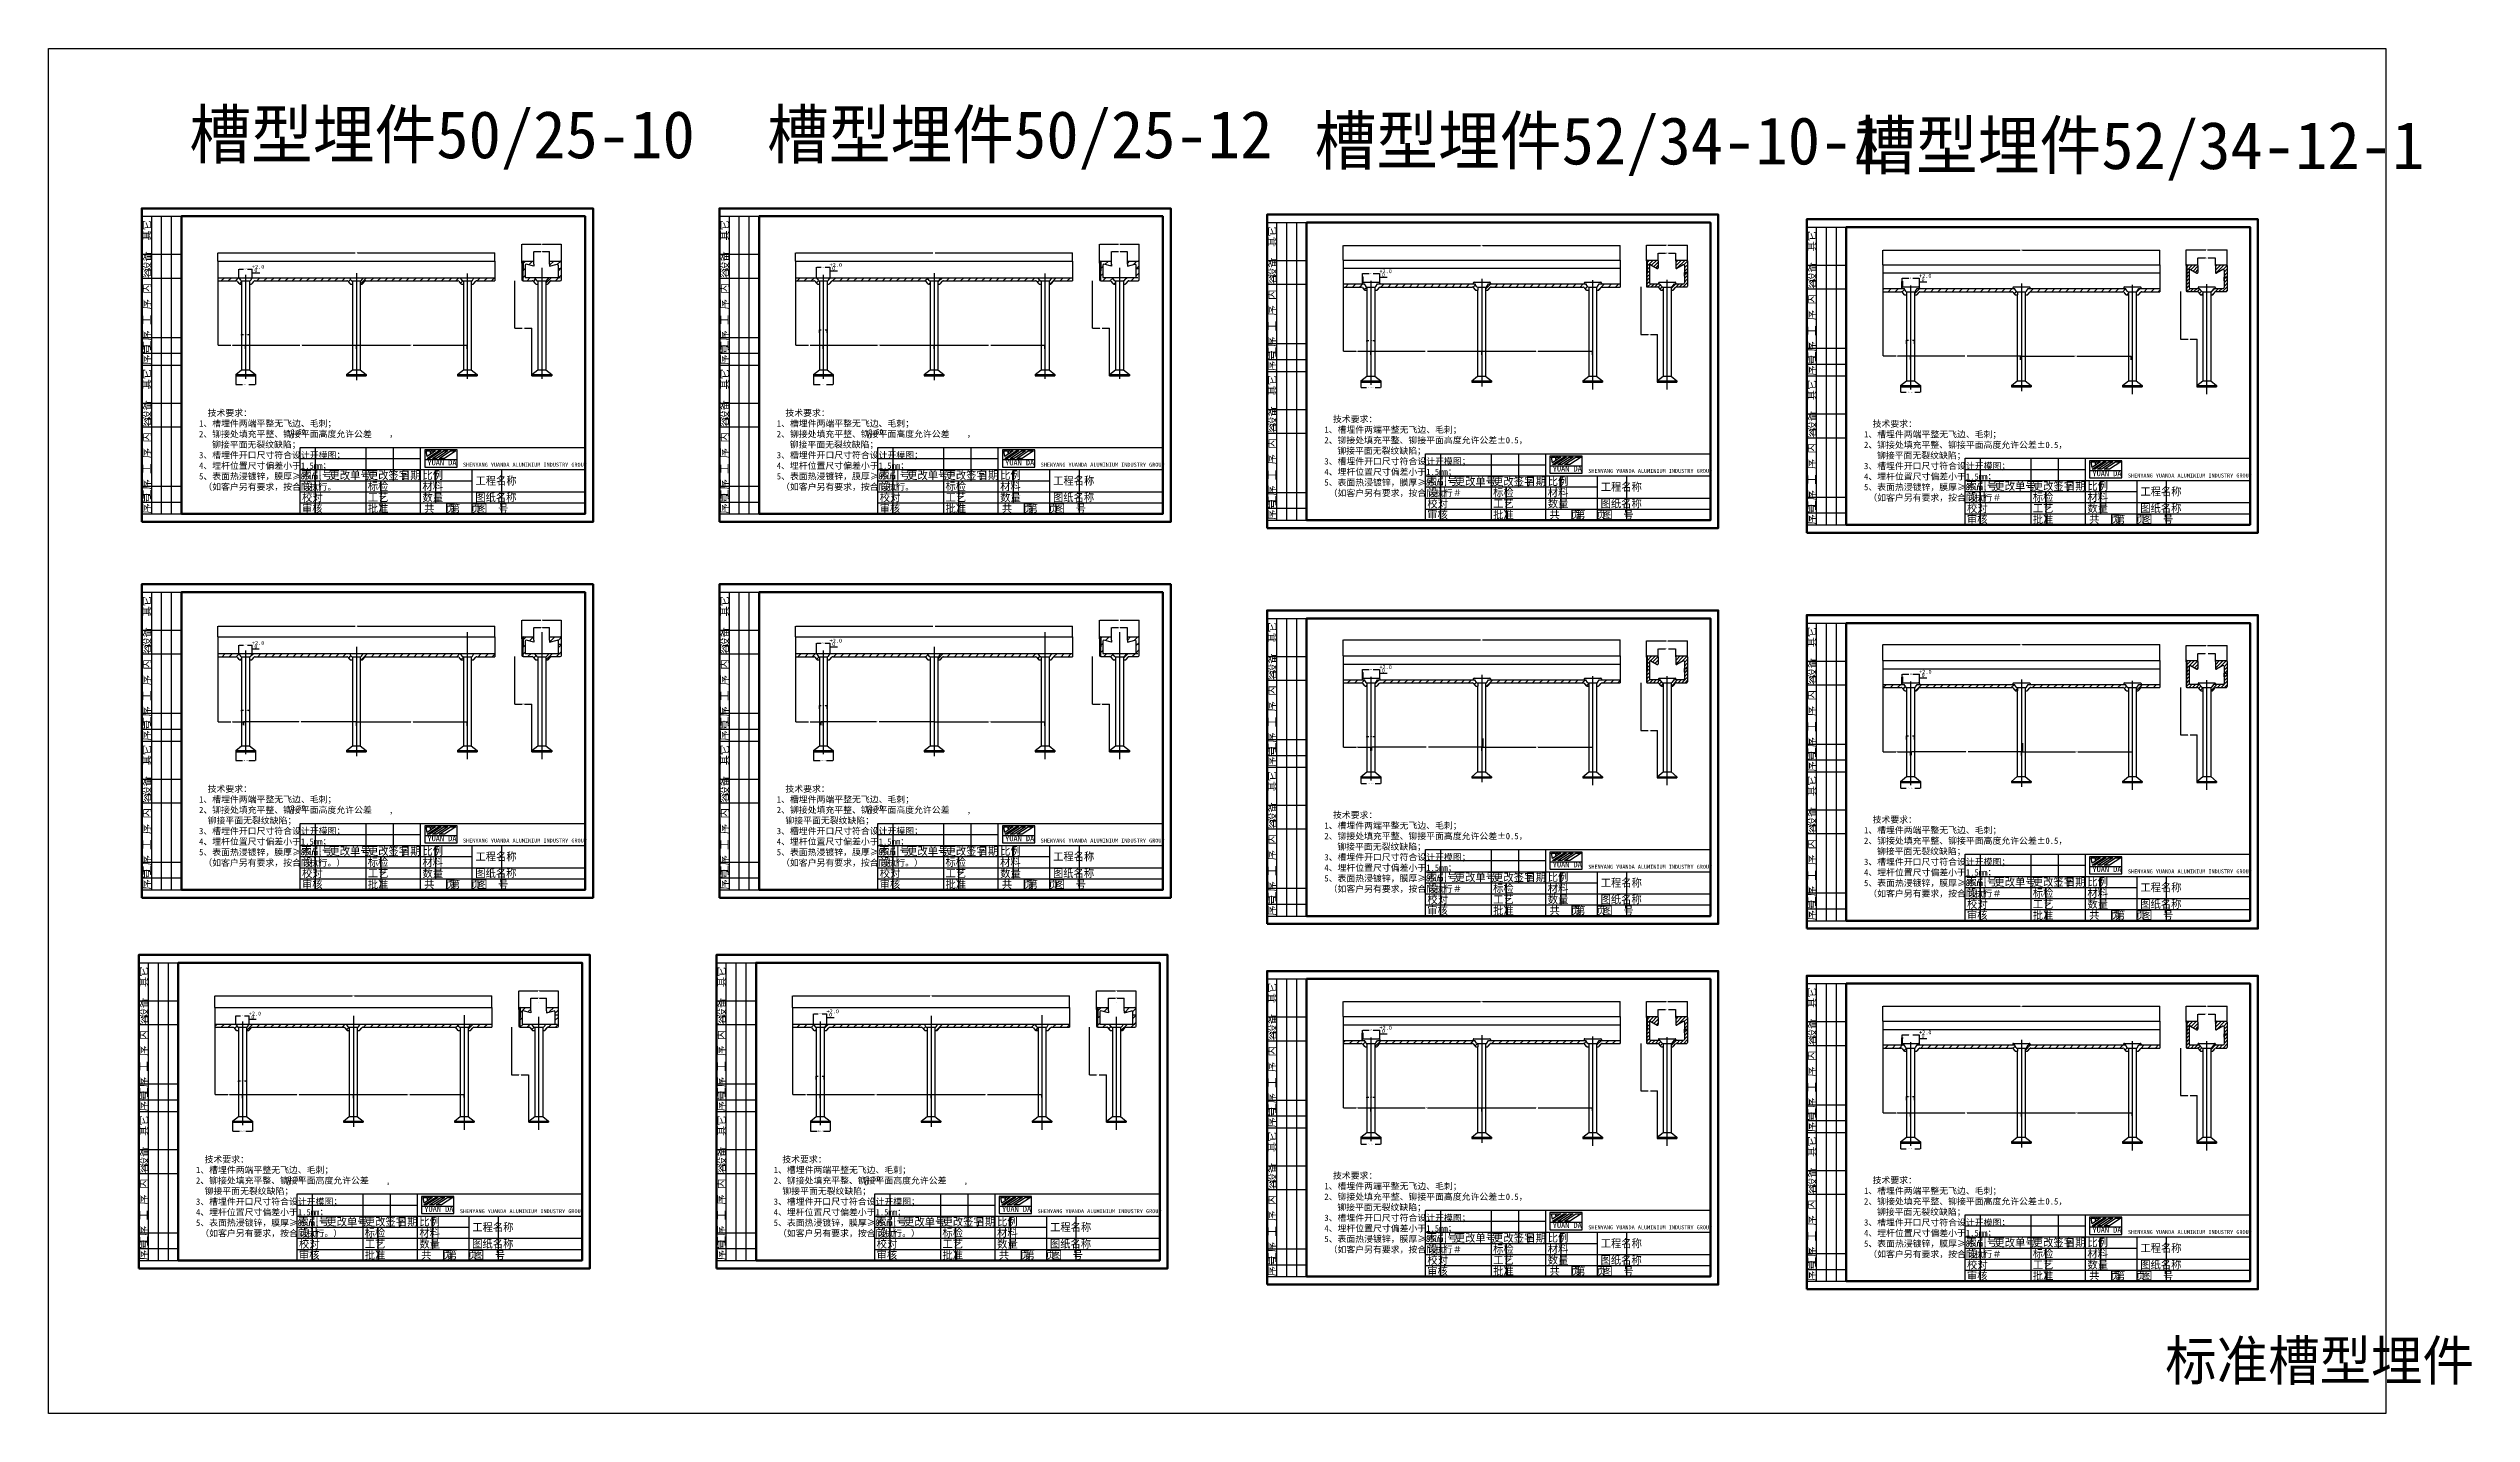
# Model space of a CAD drawing. Header units: metres. Extents: x -14279 to -11218, y -2048 to -323.
import ezdxf

# ---------------------------------------------------------------- set-up
doc = ezdxf.new("R2010")
doc.units = ezdxf.units.M
doc.dimstyles.get("Standard").update_dxf_attribs({"dimtxt": 2.5, "dimasz": 2.5, "dimexe": 1.25, "dimexo": 0.625, "dimtad": 1, "dimcen": 2.5, "dimazin": 3, "dimtfac": 1, "dimtmove": 0, "dimatfit": 3})

msp = doc.modelspace()

# ---------------------------------------------------------------- texts
at = {"attachment_point": 1}
for s, insert, char_height in [('槽型埋件50/25-10', (-14100.67, -402.04), 60), ('槽型埋件50/25-12', (-13370.92, -402.04), 60), ('槽型埋件52/34-10-1', (-12679.21, -409.86), 60), ('槽型埋件52/34-12-1', (-11997.52, -415.73), 60), ('+2.0', (-14021.53, -596.64), 5), ('0', (-14018.53, -601.04), 5), ('+2.0', (-13291.77, -594.21), 5), ('0', (-13288.78, -598.61), 5), ('+2.0', (-12597.3, -602.2), 5), ('0', (-12594.3, -606.61), 5), ('+2.0', (-11915.6, -608.08), 5), ('0', (-11912.61, -612.48), 5), ('  技术要求：\\P1、槽埋件两端平整无飞边、毛刺；\\P2、铆接处填充平整、铆接平面高度允许公差    ，\\P   铆接平面无裂纹缺陷；\\P3、槽埋件开口尺寸符合设计开模图；\\P4、埋杆位置尺寸偏差小于1.5mm；\\P5、表面热浸镀锌，膜厚≥85um;  \\P （如客户另有要求，按合同执行。', (-14088.34, -779.73), 8), ('  技术要求：\\P1、槽埋件两端平整无飞边、毛刺；\\P2、铆接处填充平整、铆接平面高度允许公差    ，\\P   铆接平面无裂纹缺陷；\\P3、槽埋件开口尺寸符合设计开模图；\\P4、埋杆位置尺寸偏差小于1.5mm；\\P5、表面热浸镀锌，膜厚≥85um;  \\P （如客户另有要求，按合同执行。', (-13358.58, -779.73), 8), ('  技术要求：\\P1、槽埋件两端平整无飞边、毛刺；\\P2、铆接处填充平整、铆接平面高度允许公差%%P0.5，\\P   铆接平面无裂纹缺陷；\\P3、槽埋件开口尺寸符合设计开模图；\\P4、埋杆位置尺寸偏差小于1.5mm；\\P5、表面热浸镀锌，膜厚≥85um;  \\P （如客户另有要求，按合同执行＃', (-12666.88, -787.54), 8), ('  技术要求：\\P1、槽埋件两端平整无飞边、毛刺；\\P2、铆接处填充平整、铆接平面高度允许公差%%P0.5，\\P   铆接平面无裂纹缺陷；\\P3、槽埋件开口尺寸符合设计开模图；\\P4、埋杆位置尺寸偏差小于1.5mm；\\P5、表面热浸镀锌，膜厚≥85um;  \\P （如客户另有要求，按合同执行＃', (-11985.18, -793.42), 8), ('+0.50', (-13977.37, -804.41), 6), ('0', (-13973.73, -809.88), 6), ('+0.50', (-13247.61, -804.41), 6), ('0', (-13243.97, -809.88), 6), ('+2.0', (-13291.77, -1068.94), 5), ('+2.0', (-14021.53, -1071.81), 5), ('0', (-14018.53, -1076.22), 5), ('0', (-13288.78, -1073.34), 5), ('+2.0', (-12597.3, -1102.28), 5), ('0', (-12594.3, -1106.68), 5), ('+2.0', (-11915.47, -1108.16), 5), ('0', (-11912.48, -1112.56), 5), ('  技术要求：\\P1、槽埋件两端平整无飞边、毛刺；\\P2、铆接处填充平整、铆接平面高度允许公差    ,\\P  铆接平面无裂纹缺陷；\\P3、槽埋件开口尺寸符合设计开模图；\\P4、埋杆位置尺寸偏差小于1.5mm；\\P5、表面热浸镀锌，膜厚≥85um;  \\P （如客户另有要求，按合同执行。）', (-14088.34, -1254.55), 8), ('  技术要求：\\P1、槽埋件两端平整无飞边、毛刺；\\P2、铆接处填充平整、铆接平面高度允许公差    ,\\P  铆接平面无裂纹缺陷；\\P3、槽埋件开口尺寸符合设计开模图；\\P4、埋杆位置尺寸偏差小于1.5mm；\\P5、表面热浸镀锌，膜厚≥85um;  \\P （如客户另有要求，按合同执行。）', (-13358.58, -1254.55), 8), ('+0.50', (-13977.45, -1279.08), 6), ('0', (-13973.8, -1284.56), 6), ('+0.50', (-13247.69, -1279.08), 6), ('0', (-13244.05, -1284.56), 6), ('  技术要求：\\P1、槽埋件两端平整无飞边、毛刺；\\P2、铆接处填充平整、铆接平面高度允许公差%%P0.5，\\P   铆接平面无裂纹缺陷；\\P3、槽埋件开口尺寸符合设计开模图；\\P4、埋杆位置尺寸偏差小于1.5mm；\\P5、表面热浸镀锌，膜厚≥85um;  \\P （如客户另有要求，按合同执行＃', (-12666.88, -1287.62), 8), ('  技术要求：\\P1、槽埋件两端平整无飞边、毛刺；\\P2、铆接处填充平整、铆接平面高度允许公差%%P0.5，\\P   铆接平面无裂纹缺陷；\\P3、槽埋件开口尺寸符合设计开模图；\\P4、埋杆位置尺寸偏差小于1.5mm；\\P5、表面热浸镀锌，膜厚≥85um;  \\P （如客户另有要求，按合同执行＃', (-11985.18, -1293.5), 8), ('+2.0', (-14025.4, -1539.96), 5), ('0', (-14022.41, -1544.36), 5), ('+2.0', (-13295.64, -1537.17), 5), ('0', (-13292.65, -1541.58), 5), ('+2.0', (-12597.16, -1557.81), 5), ('0', (-12594.17, -1562.21), 5), ('+2.0', (-11915.6, -1563.69), 5), ('0', (-11912.61, -1568.09), 5), ('  技术要求：\\P1、槽埋件两端平整无飞边、毛刺；\\P2、铆接处填充平整、铆接平面高度允许公差    ,\\P  铆接平面无裂纹缺陷；\\P3、槽埋件开口尺寸符合设计开模图；\\P4、埋杆位置尺寸偏差小于1.5mm；\\P5、表面热浸镀锌，膜厚≥85um;  \\P （如客户另有要求，按合同执行。）', (-14092.21, -1722.69), 8), ('  技术要求：\\P1、槽埋件两端平整无飞边、毛刺；\\P2、铆接处填充平整、铆接平面高度允许公差    ,\\P  铆接平面无裂纹缺陷；\\P3、槽埋件开口尺寸符合设计开模图；\\P4、埋杆位置尺寸偏差小于1.5mm；\\P5、表面热浸镀锌，膜厚≥85um;  \\P （如客户另有要求，按合同执行。）', (-13362.45, -1722.69), 8), ('  技术要求：\\P1、槽埋件两端平整无飞边、毛刺；\\P2、铆接处填充平整、铆接平面高度允许公差%%P0.5，\\P   铆接平面无裂纹缺陷；\\P3、槽埋件开口尺寸符合设计开模图；\\P4、埋杆位置尺寸偏差小于1.5mm；\\P5、表面热浸镀锌，膜厚≥85um;  \\P （如客户另有要求，按合同执行＃', (-12666.88, -1743.15), 8), ('+0.50', (-13981.27, -1747.82), 6), ('0', (-13977.63, -1753.3), 6), ('+0.50', (-13251.51, -1747.82), 6), ('0', (-13247.87, -1753.3), 6), ('  技术要求：\\P1、槽埋件两端平整无飞边、毛刺；\\P2、铆接处填充平整、铆接平面高度允许公差%%P0.5，\\P   铆接平面无裂纹缺陷；\\P3、槽埋件开口尺寸符合设计开模图；\\P4、埋杆位置尺寸偏差小于1.5mm；\\P5、表面热浸镀锌，膜厚≥85um;  \\P （如客户另有要求，按合同执行＃', (-11985.18, -1749.03), 8), ('\t标准槽型埋件', (-11804.72, -1955.82), 50)]:
    msp.add_mtext(s, dxfattribs=dict(at, insert=insert, char_height=char_height))

# ---------------------------------------------------------------- blocks, each defined once
blk = doc.blocks.new('A4H0GN')
at = {"color": 6, "linetype": 'Continuous'}
for p, q in [((0, 193), (25, 193)), ((0, 193), (0, 99)), ((6.25, 99), (6.25, 193)), ((12.5, 99), (12.5, 193)), ((18.75, 99), (18.75, 193)), ((25, 99), (25, 193)), ((0, 169), (25, 169)), ((0, 154), (25, 154)), ((0, 116.5), (25, 116.5)), ((0, 106.5), (25, 106.5)), ((0, 99), (25, 99)), ((0, 99), (0, 5)), ((6.25, 5), (6.25, 99)), ((12.5, 5), (12.5, 99)), ((18.75, 5), (18.75, 99)), ((25, 5), (25, 99)), ((0, 75), (25, 75)), ((0, 60), (25, 60)), ((109.5, 47), (109.5, 5)), ((141.5, 47), (141.5, 5)), ((158.75, 47), (158.75, 26)), ((176, 5), (176, 47)), ((100, 40), (176, 40)), ((100, 33), (280, 33)), ((178.68, 39.31), (199.1, 39.31)), ((185.5, 33), (185.5, 12)), ((208.46, 33), (208.46, 5)), ((227.1, 33), (227.1, 5)), ((0, 22.5), (25, 22.5)), ((100, 26), (208.46, 26)), ((100, 19), (280, 19)), ((151, 26), (151, 5)), ((0, 12.5), (25, 12.5)), ((0, 5), (25, 5)), ((100, 12), (280, 12)), ((192.53, 12), (192.53, 5))]:
    blk.add_line(p, q, dxfattribs=at)
at = {"color": 6, "linetype": 'Continuous', "lineweight": 100}
blk.add_lwpolyline([(0, 0), (285, 0), (285, 198), (0, 198)], close=True, dxfattribs=at)
at = {"color": 3, "linetype": 'Continuous', "lineweight": 100}
blk.add_lwpolyline([(25, 5), (280, 5), (280, 193), (25, 193)], close=True, dxfattribs=at)
at = {"color": 3, "linetype": 'Continuous'}
blk.add_lwpolyline([(280, 5), (100, 5), (100, 47), (280, 47)], close=True, dxfattribs=at)
at = {"color": 6, "linetype": 'Continuous'}
for points in [[(199.1, 45.44), (178.68, 45.44), (178.68, 34.65), (199.1, 34.65)], [(181.99, 44.78), (182.36, 42.68), (180.2, 41.27), (179.57, 44.78)], [(187.37, 44.78), (189.07, 44.78), (181.87, 40.08), (180.17, 40.08)], [(182.81, 42.97), (182.47, 44.78), (183.68, 44.78), (183.88, 43.67)], [(190.77, 44.78), (193.31, 44.78), (186.11, 40.08), (183.57, 40.08)], [(185.57, 44.78), (184.31, 43.96), (184.16, 44.78)], [(195.01, 44.78), (198.4, 44.78), (191.2, 40.08), (187.81, 40.08)]]:
    blk.add_lwpolyline(points, close=True, dxfattribs=at)
at = {"color": 7, "linetype": 'Continuous'}
for s, p in [('其它', (5.62, 177.64)), ('设备', (5.62, 157.9)), ('工 序 内 容', (5.62, 124.34)), ('工序', (5.64, 108.01)), ('序号', (5.64, 99.24)), ('其它', (5.62, 83.64)), ('设备', (5.62, 63.9)), ('工 序 内 容', (5.62, 30.34)), ('工序', (5.64, 14.01)), ('序号', (5.64, 5.24))]:
    blk.add_text(s, height=5, rotation=90, dxfattribs=at).set_placement(p)
at = {"color": 6, "linetype": 'Continuous'}
for s, height, p in [('索引号', 5, (100.8, 27.21)), ('更改单号', 5, (118.54, 27)), ('更改签字', 5, (142.8, 26.98)), ('日期', 5, (163.12, 27)), ('比例', 5, (177.25, 27)), ('SHENYANG YUANDA ALUMINIUM INDUSTRY GROUP', 2.5, (202.87, 34.88)), ('校对', 5, (101.25, 12.98)), ('设计', 5, (101.28, 19.98)), ('标检', 5, (142.75, 20)), ('工艺', 5, (142.81, 12.98)), ('材料', 5, (177.26, 19.98)), ('数量', 5, (177.28, 13)), ('工程名称', 5, (210.73, 23.5)), ('图纸名称', 5, (210.64, 13)), ('审核', 5, (101.18, 5.98)), ('批准', 5, (142.75, 5.96)), ('共  页', 5, (178.34, 6.02)), ('第  页', 5, (194.56, 6)), ('图  号', 5, (211.65, 5.94))]:
    blk.add_text(s, height=height, dxfattribs=at).set_placement(p)
at = {"color": 3, "linetype": 'Continuous'}
blk.add_text('YUAN DA', height=3.5, dxfattribs=at).set_placement((180.44, 35.71))
blk = doc.blocks.new('_CLOSEDFILLED')
at = {"color": 0, "linetype": 'BYBLOCK'}
blk.add_solid([(-1, 0), (0, 0), (-1, 0)], dxfattribs=at)
blk = doc.blocks.new('*D1')
for p, q in [((-14038.06, -612.9), (-14038.06, -602.19)), ((-14037.81, -602.19), (-14032.06, -602.19)), ((-14027.06, -602.19), (-14021.31, -602.19)), ((-14021.06, -612.9), (-14021.06, -602.19))]:
    blk.add_line(p, q)
at = {"layer": 'Defpoints'}
for p in [(-14038.06, -602.19), (-14038.06, -612.9), (-14021.06, -612.9)]:
    blk.add_point(p, dxfattribs=at)
at = {"xscale": 0.25, "yscale": 0.25, "rotation": 180}
blk.add_blockref('_CLOSEDFILLED', (-14038.06, -602.19), dxfattribs=at)
at = {"xscale": 0.25, "yscale": 0.25}
blk.add_blockref('_CLOSEDFILLED', (-14021.06, -602.19), dxfattribs=at)
at = {"insert": (-14029.56, -602.19), "char_height": 1, "attachment_point": 5}
blk.add_mtext('%%C17', dxfattribs=at)
blk = doc.blocks.new('*D2')
for p, q in [((-14034.56, -685.59), (-14034.56, -684.53)), ((-14034.31, -684.53), (-14032.06, -684.53)), ((-14027.06, -684.53), (-14024.81, -684.53)), ((-14024.56, -685.59), (-14024.56, -684.53))]:
    blk.add_line(p, q)
at = {"layer": 'Defpoints'}
for p in [(-14034.56, -684.53), (-14034.56, -685.59), (-14024.56, -685.59)]:
    blk.add_point(p, dxfattribs=at)
at = {"xscale": 0.25, "yscale": 0.25, "rotation": 180}
blk.add_blockref('_CLOSEDFILLED', (-14034.56, -684.53), dxfattribs=at)
at = {"xscale": 0.25, "yscale": 0.25}
blk.add_blockref('_CLOSEDFILLED', (-14024.56, -684.53), dxfattribs=at)
at = {"insert": (-14029.56, -684.53), "char_height": 1, "attachment_point": 5}
blk.add_mtext('%%C10', dxfattribs=at)
blk = doc.blocks.new('*D3')
for p, q in [((-14064.56, -591.9), (-14064.56, -581.31)), ((-14064.31, -581.31), (-13891.06, -581.31)), ((-13888.06, -581.31), (-13714.81, -581.31)), ((-13714.56, -591.9), (-13714.56, -581.31))]:
    blk.add_line(p, q)
at = {"layer": 'Defpoints'}
for p in [(-14064.56, -581.31), (-14064.56, -591.9), (-13714.56, -591.9)]:
    blk.add_point(p, dxfattribs=at)
at = {"xscale": 0.25, "yscale": 0.25, "rotation": 180}
blk.add_blockref('_CLOSEDFILLED', (-14064.56, -581.31), dxfattribs=at)
at = {"xscale": 0.25, "yscale": 0.25}
blk.add_blockref('_CLOSEDFILLED', (-13714.56, -581.31), dxfattribs=at)
at = {"insert": (-13889.56, -581.31), "char_height": 1, "attachment_point": 5}
blk.add_mtext('300', dxfattribs=at)
blk = doc.blocks.new('*D4')
for p, q in [((-13679.24, -604.32), (-13679.49, -604.32)), ((-13678.99, -591.9), (-13678.99, -604.32)), ((-13678.99, -616.75), (-13678.99, -604.32)), ((-13678.99, -604.32), (-13678.99, -604.32)), ((-13678.74, -604.32), (-13678.49, -604.32))]:
    blk.add_line(p, q)
at = {"layer": 'Defpoints'}
for p in [(-13678.99, -591.9), (-13678.99, -604.32), (-13678.99, -616.75)]:
    blk.add_point(p, dxfattribs=at)
at = {"xscale": 0.25, "yscale": 0.25}
blk.add_blockref('_CLOSEDFILLED', (-13678.99, -604.32), dxfattribs=at)
at = {"xscale": 0.25, "yscale": 0.25, "rotation": 180}
blk.add_blockref('_CLOSEDFILLED', (-13678.99, -604.32), dxfattribs=at)
at = {"insert": (-13678.99, -603.195), "char_height": 1, "attachment_point": 5}
blk.add_mtext('25', dxfattribs=at)
blk = doc.blocks.new('*D5')
for p, q in [((-14038.06, -1087.71), (-14038.06, -1077)), ((-14037.81, -1077), (-14032.06, -1077)), ((-14027.06, -1077), (-14021.31, -1077)), ((-14021.06, -1087.71), (-14021.06, -1077))]:
    blk.add_line(p, q)
at = {"layer": 'Defpoints'}
for p in [(-14038.06, -1077), (-14038.06, -1087.71), (-14021.06, -1087.71)]:
    blk.add_point(p, dxfattribs=at)
at = {"xscale": 0.25, "yscale": 0.25, "rotation": 180}
blk.add_blockref('_CLOSEDFILLED', (-14038.06, -1077), dxfattribs=at)
at = {"xscale": 0.25, "yscale": 0.25}
blk.add_blockref('_CLOSEDFILLED', (-14021.06, -1077), dxfattribs=at)
at = {"insert": (-14029.56, -1077), "char_height": 1, "attachment_point": 5}
blk.add_mtext('%%C17', dxfattribs=at)
blk = doc.blocks.new('*D6')
for p, q in [((-14034.56, -1160.4), (-14034.56, -1159.34)), ((-14034.31, -1159.34), (-14032.06, -1159.34)), ((-14027.06, -1159.34), (-14024.81, -1159.34)), ((-14024.56, -1160.4), (-14024.56, -1159.34))]:
    blk.add_line(p, q)
at = {"layer": 'Defpoints'}
for p in [(-14034.56, -1159.34), (-14034.56, -1160.4), (-14024.56, -1160.4)]:
    blk.add_point(p, dxfattribs=at)
at = {"xscale": 0.25, "yscale": 0.25, "rotation": 180}
blk.add_blockref('_CLOSEDFILLED', (-14034.56, -1159.34), dxfattribs=at)
at = {"xscale": 0.25, "yscale": 0.25}
blk.add_blockref('_CLOSEDFILLED', (-14024.56, -1159.34), dxfattribs=at)
at = {"insert": (-14029.56, -1159.34), "char_height": 1, "attachment_point": 5}
blk.add_mtext('%%C10', dxfattribs=at)
blk = doc.blocks.new('*D7')
for p, q in [((-13678.99, -1066.71), (-13678.99, -1079.14)), ((-13679.24, -1079.14), (-13679.49, -1079.14)), ((-13678.99, -1091.57), (-13678.99, -1079.14)), ((-13678.99, -1079.14), (-13678.99, -1079.14)), ((-13678.74, -1079.14), (-13678.49, -1079.14))]:
    blk.add_line(p, q)
at = {"layer": 'Defpoints'}
for p in [(-13678.99, -1066.71), (-13678.99, -1079.14), (-13678.99, -1091.57)]:
    blk.add_point(p, dxfattribs=at)
at = {"xscale": 0.25, "yscale": 0.25}
blk.add_blockref('_CLOSEDFILLED', (-13678.99, -1079.14), dxfattribs=at)
at = {"xscale": 0.25, "yscale": 0.25, "rotation": 180}
blk.add_blockref('_CLOSEDFILLED', (-13678.99, -1079.14), dxfattribs=at)
at = {"insert": (-13678.99, -1078.015), "char_height": 1, "attachment_point": 5}
blk.add_mtext('25', dxfattribs=at)
blk = doc.blocks.new('*D8')
for p, q in [((-14041.94, -1555.86), (-14041.94, -1545.15)), ((-14041.69, -1545.15), (-14035.94, -1545.15)), ((-14030.94, -1545.15), (-14025.19, -1545.15)), ((-14024.94, -1555.86), (-14024.94, -1545.15))]:
    blk.add_line(p, q)
at = {"layer": 'Defpoints'}
for p in [(-14041.94, -1545.15), (-14041.94, -1555.86), (-14024.94, -1555.86)]:
    blk.add_point(p, dxfattribs=at)
at = {"xscale": 0.25, "yscale": 0.25, "rotation": 180}
blk.add_blockref('_CLOSEDFILLED', (-14041.94, -1545.15), dxfattribs=at)
at = {"xscale": 0.25, "yscale": 0.25}
blk.add_blockref('_CLOSEDFILLED', (-14024.94, -1545.15), dxfattribs=at)
at = {"insert": (-14033.44, -1545.15), "char_height": 1, "attachment_point": 5}
blk.add_mtext('%%C17', dxfattribs=at)
blk = doc.blocks.new('*D9')
for p, q in [((-14038.44, -1628.55), (-14038.44, -1627.49)), ((-14038.19, -1627.49), (-14035.94, -1627.49)), ((-14030.94, -1627.49), (-14028.69, -1627.49)), ((-14028.44, -1628.55), (-14028.44, -1627.49))]:
    blk.add_line(p, q)
at = {"layer": 'Defpoints'}
for p in [(-14038.44, -1627.49), (-14038.44, -1628.55), (-14028.44, -1628.55)]:
    blk.add_point(p, dxfattribs=at)
at = {"xscale": 0.25, "yscale": 0.25, "rotation": 180}
blk.add_blockref('_CLOSEDFILLED', (-14038.44, -1627.49), dxfattribs=at)
at = {"xscale": 0.25, "yscale": 0.25}
blk.add_blockref('_CLOSEDFILLED', (-14028.44, -1627.49), dxfattribs=at)
at = {"insert": (-14033.44, -1627.49), "char_height": 1, "attachment_point": 5}
blk.add_mtext('%%C10', dxfattribs=at)
blk = doc.blocks.new('*D10')
for p, q in [((-13683.11, -1547.28), (-13683.36, -1547.28)), ((-13682.86, -1534.86), (-13682.86, -1547.28)), ((-13682.86, -1559.71), (-13682.86, -1547.28)), ((-13682.86, -1547.28), (-13682.86, -1547.28)), ((-13682.61, -1547.28), (-13682.36, -1547.28))]:
    blk.add_line(p, q)
at = {"layer": 'Defpoints'}
for p in [(-13682.86, -1534.86), (-13682.86, -1547.28), (-13682.86, -1559.71)]:
    blk.add_point(p, dxfattribs=at)
at = {"xscale": 0.25, "yscale": 0.25}
blk.add_blockref('_CLOSEDFILLED', (-13682.86, -1547.28), dxfattribs=at)
at = {"xscale": 0.25, "yscale": 0.25, "rotation": 180}
blk.add_blockref('_CLOSEDFILLED', (-13682.86, -1547.28), dxfattribs=at)
at = {"insert": (-13682.86, -1546.155), "char_height": 1, "attachment_point": 5}
blk.add_mtext('25', dxfattribs=at)
blk = doc.blocks.new('*D11')
for p, q in [((-14064.56, -1066.71), (-14064.56, -1052.99)), ((-14064.31, -1052.99), (-13891.06, -1052.99)), ((-13888.06, -1052.99), (-13714.81, -1052.99)), ((-13714.56, -1066.71), (-13714.56, -1052.99))]:
    blk.add_line(p, q)
at = {"layer": 'Defpoints'}
for p in [(-14064.56, -1052.99), (-14064.56, -1066.71), (-13714.56, -1066.71)]:
    blk.add_point(p, dxfattribs=at)
at = {"xscale": 0.25, "yscale": 0.25, "rotation": 180}
blk.add_blockref('_CLOSEDFILLED', (-14064.56, -1052.99), dxfattribs=at)
at = {"xscale": 0.25, "yscale": 0.25}
blk.add_blockref('_CLOSEDFILLED', (-13714.56, -1052.99), dxfattribs=at)
at = {"insert": (-13889.56, -1052.99), "char_height": 1, "attachment_point": 5}
blk.add_mtext('350', dxfattribs=at)
blk = doc.blocks.new('*D12')
for p, q in [((-14068.44, -1534.86), (-14068.44, -1520.09)), ((-14068.19, -1520.09), (-13894.94, -1520.09)), ((-13891.94, -1520.09), (-13718.69, -1520.09)), ((-13718.44, -1534.86), (-13718.44, -1520.09))]:
    blk.add_line(p, q)
at = {"layer": 'Defpoints'}
for p in [(-14068.44, -1520.09), (-14068.44, -1534.86), (-13718.44, -1534.86)]:
    blk.add_point(p, dxfattribs=at)
at = {"xscale": 0.25, "yscale": 0.25, "rotation": 180}
blk.add_blockref('_CLOSEDFILLED', (-14068.44, -1520.09), dxfattribs=at)
at = {"xscale": 0.25, "yscale": 0.25}
blk.add_blockref('_CLOSEDFILLED', (-13718.44, -1520.09), dxfattribs=at)
at = {"insert": (-13893.44, -1520.09), "char_height": 1, "attachment_point": 5}
blk.add_mtext('400', dxfattribs=at)
blk = doc.blocks.new('*D13')
for p, q in [((-14029.56, -702.67), (-14029.56, -698.05)), ((-14029.31, -698.05), (-13961.06, -698.05)), ((-13958.06, -698.05), (-13889.81, -698.05)), ((-13889.56, -702.67), (-13889.56, -698.05))]:
    blk.add_line(p, q)
at = {"layer": 'Defpoints'}
for p in [(-14029.56, -698.05), (-14029.56, -702.67), (-13889.56, -702.67)]:
    blk.add_point(p, dxfattribs=at)
at = {"xscale": 0.25, "yscale": 0.25, "rotation": 180}
blk.add_blockref('_CLOSEDFILLED', (-14029.56, -698.05), dxfattribs=at)
at = {"xscale": 0.25, "yscale": 0.25}
blk.add_blockref('_CLOSEDFILLED', (-13889.56, -698.05), dxfattribs=at)
at = {"insert": (-13959.56, -698.05), "char_height": 1, "attachment_point": 5}
blk.add_mtext('115', dxfattribs=at)
blk = doc.blocks.new('*D14')
for p, q in [((-14064.56, -616.9), (-14064.56, -698.05)), ((-14064.31, -698.05), (-14048.06, -698.05)), ((-14046.06, -698.05), (-14029.81, -698.05)), ((-14029.56, -702.67), (-14029.56, -698.05))]:
    blk.add_line(p, q)
at = {"layer": 'Defpoints'}
for p in [(-14064.56, -616.9), (-14064.56, -698.05), (-14029.56, -702.67)]:
    blk.add_point(p, dxfattribs=at)
at = {"xscale": 0.25, "yscale": 0.25, "rotation": 180}
blk.add_blockref('_CLOSEDFILLED', (-14064.56, -698.05), dxfattribs=at)
at = {"xscale": 0.25, "yscale": 0.25}
blk.add_blockref('_CLOSEDFILLED', (-14029.56, -698.05), dxfattribs=at)
at = {"insert": (-14047.06, -698.05), "char_height": 1, "attachment_point": 5}
blk.add_mtext('35', dxfattribs=at)
blk = doc.blocks.new('*D15')
for p, q in [((-14064.56, -1091.71), (-14064.56, -1173.8)), ((-14064.31, -1173.8), (-14048.06, -1173.8)), ((-14046.06, -1173.8), (-14029.81, -1173.8)), ((-14029.56, -1178.43), (-14029.56, -1173.8))]:
    blk.add_line(p, q)
at = {"layer": 'Defpoints'}
for p in [(-14064.56, -1091.71), (-14064.56, -1173.8), (-14029.56, -1178.43)]:
    blk.add_point(p, dxfattribs=at)
at = {"xscale": 0.25, "yscale": 0.25, "rotation": 180}
blk.add_blockref('_CLOSEDFILLED', (-14064.56, -1173.8), dxfattribs=at)
at = {"xscale": 0.25, "yscale": 0.25}
blk.add_blockref('_CLOSEDFILLED', (-14029.56, -1173.8), dxfattribs=at)
at = {"insert": (-14047.06, -1173.8), "char_height": 1, "attachment_point": 5}
blk.add_mtext('35', dxfattribs=at)
blk = doc.blocks.new('*D16')
for p, q in [((-14068.44, -1559.86), (-14068.44, -1644.9)), ((-14068.19, -1644.9), (-14051.94, -1644.9)), ((-14049.94, -1644.9), (-14033.69, -1644.9)), ((-14033.44, -1649.53), (-14033.44, -1644.9))]:
    blk.add_line(p, q)
at = {"layer": 'Defpoints'}
for p in [(-14068.44, -1559.86), (-14068.44, -1644.9), (-14033.44, -1649.53)]:
    blk.add_point(p, dxfattribs=at)
at = {"xscale": 0.25, "yscale": 0.25, "rotation": 180}
blk.add_blockref('_CLOSEDFILLED', (-14068.44, -1644.9), dxfattribs=at)
at = {"xscale": 0.25, "yscale": 0.25}
blk.add_blockref('_CLOSEDFILLED', (-14033.44, -1644.9), dxfattribs=at)
at = {"insert": (-14050.94, -1644.9), "char_height": 1, "attachment_point": 5}
blk.add_mtext('35', dxfattribs=at)
blk = doc.blocks.new('*D17')
for p, q in [((-13889.56, -702.67), (-13889.56, -698.05)), ((-13889.31, -698.05), (-13821.06, -698.05)), ((-13818.06, -698.05), (-13749.81, -698.05)), ((-13749.56, -702.67), (-13749.56, -698.05))]:
    blk.add_line(p, q)
at = {"layer": 'Defpoints'}
for p in [(-13889.56, -698.05), (-13889.56, -702.67), (-13749.56, -702.67)]:
    blk.add_point(p, dxfattribs=at)
at = {"xscale": 0.25, "yscale": 0.25, "rotation": 180}
blk.add_blockref('_CLOSEDFILLED', (-13889.56, -698.05), dxfattribs=at)
at = {"xscale": 0.25, "yscale": 0.25}
blk.add_blockref('_CLOSEDFILLED', (-13749.56, -698.05), dxfattribs=at)
at = {"insert": (-13819.56, -698.05), "char_height": 1, "attachment_point": 5}
blk.add_mtext('115', dxfattribs=at)
blk = doc.blocks.new('*D18')
for p, q in [((-13962.16, -1173.8), (-14032.31, -1173.8)), ((-14032.06, -1178.01), (-14032.06, -1173.8)), ((-13889.01, -1173.8), (-13959.16, -1173.8)), ((-13889.26, -1179.08), (-13889.26, -1173.8))]:
    blk.add_line(p, q)
at = {"layer": 'Defpoints'}
for p in [(-14032.06, -1178.01), (-13889.26, -1173.8), (-13889.26, -1179.08)]:
    blk.add_point(p, dxfattribs=at)
at = {"xscale": 0.25, "yscale": 0.25}
blk.add_blockref('_CLOSEDFILLED', (-14032.06, -1173.8), dxfattribs=at)
at = {"xscale": 0.25, "yscale": 0.25, "rotation": 180}
blk.add_blockref('_CLOSEDFILLED', (-13889.26, -1173.8), dxfattribs=at)
at = {"insert": (-13960.66, -1173.8), "char_height": 1, "attachment_point": 5}
blk.add_mtext('140', dxfattribs=at)
blk = doc.blocks.new('*D19')
for p, q in [((-13889.26, -1178.46), (-13889.26, -1173.83)), ((-13889.01, -1173.83), (-13820.91, -1173.83)), ((-13817.91, -1173.83), (-13749.81, -1173.83)), ((-13749.56, -1179.08), (-13749.56, -1173.83))]:
    blk.add_line(p, q)
at = {"layer": 'Defpoints'}
for p in [(-13889.26, -1173.83), (-13889.26, -1178.46), (-13749.56, -1179.08)]:
    blk.add_point(p, dxfattribs=at)
at = {"xscale": 0.25, "yscale": 0.25, "rotation": 180}
blk.add_blockref('_CLOSEDFILLED', (-13889.26, -1173.83), dxfattribs=at)
at = {"xscale": 0.25, "yscale": 0.25}
blk.add_blockref('_CLOSEDFILLED', (-13749.56, -1173.83), dxfattribs=at)
at = {"insert": (-13819.41, -1173.83), "char_height": 1, "attachment_point": 5}
blk.add_mtext('140', dxfattribs=at)
blk = doc.blocks.new('*D20')
for p, q in [((-14033.44, -1649.53), (-14033.44, -1644.9)), ((-14033.19, -1644.9), (-13964.94, -1644.9)), ((-13961.94, -1644.9), (-13893.69, -1644.9)), ((-13893.44, -1648.65), (-13893.44, -1644.9))]:
    blk.add_line(p, q)
at = {"layer": 'Defpoints'}
for p in [(-14033.44, -1644.9), (-14033.44, -1649.53), (-13893.44, -1648.65)]:
    blk.add_point(p, dxfattribs=at)
at = {"xscale": 0.25, "yscale": 0.25, "rotation": 180}
blk.add_blockref('_CLOSEDFILLED', (-14033.44, -1644.9), dxfattribs=at)
at = {"xscale": 0.25, "yscale": 0.25}
blk.add_blockref('_CLOSEDFILLED', (-13893.44, -1644.9), dxfattribs=at)
at = {"insert": (-13963.44, -1644.9), "char_height": 1, "attachment_point": 5}
blk.add_mtext('165', dxfattribs=at)
blk = doc.blocks.new('*D21')
for p, q in [((-13893.44, -1649.53), (-13893.44, -1644.9)), ((-13893.19, -1644.9), (-13824.94, -1644.9)), ((-13821.94, -1644.9), (-13753.69, -1644.9)), ((-13753.44, -1648.65), (-13753.44, -1644.9))]:
    blk.add_line(p, q)
at = {"layer": 'Defpoints'}
for p in [(-13893.44, -1644.9), (-13893.44, -1649.53), (-13753.44, -1648.65)]:
    blk.add_point(p, dxfattribs=at)
at = {"xscale": 0.25, "yscale": 0.25, "rotation": 180}
blk.add_blockref('_CLOSEDFILLED', (-13893.44, -1644.9), dxfattribs=at)
at = {"xscale": 0.25, "yscale": 0.25}
blk.add_blockref('_CLOSEDFILLED', (-13753.44, -1644.9), dxfattribs=at)
at = {"insert": (-13823.44, -1644.9), "char_height": 1, "attachment_point": 5}
blk.add_mtext('165', dxfattribs=at)
blk = doc.blocks.new('*D22')
for p, q in [((-13689.86, -616.75), (-13689.86, -676.82)), ((-13689.61, -676.82), (-13680.385, -676.82)), ((-13677.385, -676.82), (-13668.16, -676.82)), ((-13667.91, -736.9), (-13667.91, -676.82))]:
    blk.add_line(p, q)
at = {"layer": 'Defpoints'}
for p in [(-13689.86, -616.75), (-13689.86, -676.82), (-13667.91, -736.9)]:
    blk.add_point(p, dxfattribs=at)
at = {"xscale": 0.25, "yscale": 0.25, "rotation": 180}
blk.add_blockref('_CLOSEDFILLED', (-13689.86, -676.82), dxfattribs=at)
at = {"xscale": 0.25, "yscale": 0.25}
blk.add_blockref('_CLOSEDFILLED', (-13667.91, -676.82), dxfattribs=at)
at = {"insert": (-13678.885, -676.82), "char_height": 1, "attachment_point": 5}
blk.add_mtext('120', dxfattribs=at)
blk = doc.blocks.new('*D23')
for p, q in [((-14042.06, -736.9), (-14042.06, -748.05)), ((-14041.81, -748.05), (-14033.56, -748.05)), ((-14025.56, -748.05), (-14017.31, -748.05)), ((-14017.06, -736.9), (-14017.06, -748.05))]:
    blk.add_line(p, q)
at = {"layer": 'Defpoints'}
for p in [(-14042.06, -736.9), (-14042.06, -748.05), (-14017.06, -736.9)]:
    blk.add_point(p, dxfattribs=at)
at = {"xscale": 0.25, "yscale": 0.25, "rotation": 180}
blk.add_blockref('_CLOSEDFILLED', (-14042.06, -748.05), dxfattribs=at)
at = {"xscale": 0.25, "yscale": 0.25}
blk.add_blockref('_CLOSEDFILLED', (-14017.06, -748.05), dxfattribs=at)
at = {"insert": (-14029.56, -748.05), "char_height": 1, "attachment_point": 5}
blk.add_mtext('25%%P0.5', dxfattribs=at)
blk = doc.blocks.new('*D24')
for p, q in [((-13634.49, -605.85), (-13634.49, -601.23)), ((-13634.24, -601.23), (-13630.74, -601.23)), ((-13630.49, -605.85), (-13630.49, -601.23))]:
    blk.add_line(p, q)
at = {"layer": 'Defpoints'}
for p in [(-13634.49, -601.23), (-13634.49, -605.85), (-13630.49, -605.85)]:
    blk.add_point(p, dxfattribs=at)
at = {"xscale": 0.25, "yscale": 0.25, "rotation": 180}
blk.add_blockref('_CLOSEDFILLED', (-13634.49, -601.23), dxfattribs=at)
at = {"xscale": 0.25, "yscale": 0.25}
blk.add_blockref('_CLOSEDFILLED', (-13630.49, -601.23), dxfattribs=at)
at = {"insert": (-13632.49, -600.105), "char_height": 1, "attachment_point": 5}
blk.add_mtext('4%%P0.5', dxfattribs=at)
blk = doc.blocks.new('*D25')
for p, q in [((-13665.49, -591.9), (-13665.49, -579.91)), ((-13665.24, -579.91), (-13656.49, -579.91)), ((-13654.49, -579.91), (-13645.74, -579.91)), ((-13645.49, -591.9), (-13645.49, -579.91))]:
    blk.add_line(p, q)
at = {"layer": 'Defpoints'}
for p in [(-13665.49, -579.91), (-13665.49, -591.9), (-13645.49, -591.9)]:
    blk.add_point(p, dxfattribs=at)
at = {"xscale": 0.25, "yscale": 0.25, "rotation": 180}
blk.add_blockref('_CLOSEDFILLED', (-13665.49, -579.91), dxfattribs=at)
at = {"xscale": 0.25, "yscale": 0.25}
blk.add_blockref('_CLOSEDFILLED', (-13645.49, -579.91), dxfattribs=at)
at = {"insert": (-13655.49, -579.91), "char_height": 1, "attachment_point": 5}
blk.add_mtext('20', dxfattribs=at)
blk = doc.blocks.new('*D26')
for p, q in [((-13680.49, -594.39), (-13680.49, -570.61)), ((-13680.24, -570.61), (-13656.49, -570.61)), ((-13654.49, -570.61), (-13630.74, -570.61)), ((-13630.49, -594.39), (-13630.49, -570.61))]:
    blk.add_line(p, q)
at = {"layer": 'Defpoints'}
for p in [(-13680.49, -570.61), (-13680.49, -594.39), (-13630.49, -594.39)]:
    blk.add_point(p, dxfattribs=at)
at = {"xscale": 0.25, "yscale": 0.25, "rotation": 180}
blk.add_blockref('_CLOSEDFILLED', (-13680.49, -570.61), dxfattribs=at)
at = {"xscale": 0.25, "yscale": 0.25}
blk.add_blockref('_CLOSEDFILLED', (-13630.49, -570.61), dxfattribs=at)
at = {"insert": (-13655.49, -570.61), "char_height": 1, "attachment_point": 5}
blk.add_mtext('50', dxfattribs=at)
blk = doc.blocks.new('*D27')
for p, q in [((-13689.86, -1091.57), (-13689.86, -1151.64)), ((-13689.61, -1151.64), (-13680.385, -1151.64)), ((-13677.385, -1151.64), (-13668.16, -1151.64)), ((-13667.91, -1211.71), (-13667.91, -1151.64))]:
    blk.add_line(p, q)
at = {"layer": 'Defpoints'}
for p in [(-13689.86, -1091.57), (-13689.86, -1151.64), (-13667.91, -1211.71)]:
    blk.add_point(p, dxfattribs=at)
at = {"xscale": 0.25, "yscale": 0.25, "rotation": 180}
blk.add_blockref('_CLOSEDFILLED', (-13689.86, -1151.64), dxfattribs=at)
at = {"xscale": 0.25, "yscale": 0.25}
blk.add_blockref('_CLOSEDFILLED', (-13667.91, -1151.64), dxfattribs=at)
at = {"insert": (-13678.885, -1151.64), "char_height": 1, "attachment_point": 5}
blk.add_mtext('120', dxfattribs=at)
blk = doc.blocks.new('*D28')
for p, q in [((-14042.06, -1211.71), (-14042.06, -1222.86)), ((-14041.81, -1222.86), (-14033.56, -1222.86)), ((-14025.56, -1222.86), (-14017.31, -1222.86)), ((-14017.06, -1211.71), (-14017.06, -1222.86))]:
    blk.add_line(p, q)
at = {"layer": 'Defpoints'}
for p in [(-14042.06, -1211.71), (-14042.06, -1222.86), (-14017.06, -1211.71)]:
    blk.add_point(p, dxfattribs=at)
at = {"xscale": 0.25, "yscale": 0.25, "rotation": 180}
blk.add_blockref('_CLOSEDFILLED', (-14042.06, -1222.86), dxfattribs=at)
at = {"xscale": 0.25, "yscale": 0.25}
blk.add_blockref('_CLOSEDFILLED', (-14017.06, -1222.86), dxfattribs=at)
at = {"insert": (-14029.56, -1222.86), "char_height": 1, "attachment_point": 5}
blk.add_mtext('25%%P0.5', dxfattribs=at)
blk = doc.blocks.new('*D29')
for p, q in [((-13634.49, -1080.67), (-13634.49, -1076.04)), ((-13634.24, -1076.04), (-13630.74, -1076.04)), ((-13630.49, -1080.67), (-13630.49, -1076.04))]:
    blk.add_line(p, q)
at = {"layer": 'Defpoints'}
for p in [(-13634.49, -1076.04), (-13634.49, -1080.67), (-13630.49, -1080.67)]:
    blk.add_point(p, dxfattribs=at)
at = {"xscale": 0.25, "yscale": 0.25, "rotation": 180}
blk.add_blockref('_CLOSEDFILLED', (-13634.49, -1076.04), dxfattribs=at)
at = {"xscale": 0.25, "yscale": 0.25}
blk.add_blockref('_CLOSEDFILLED', (-13630.49, -1076.04), dxfattribs=at)
at = {"insert": (-13632.49, -1074.915), "char_height": 1, "attachment_point": 5}
blk.add_mtext('4%%P0.5', dxfattribs=at)
blk = doc.blocks.new('*D30')
for p, q in [((-13665.49, -1066.71), (-13665.49, -1054.73)), ((-13665.24, -1054.73), (-13656.49, -1054.73)), ((-13654.49, -1054.73), (-13645.74, -1054.73)), ((-13645.49, -1066.71), (-13645.49, -1054.73))]:
    blk.add_line(p, q)
at = {"layer": 'Defpoints'}
for p in [(-13665.49, -1054.73), (-13665.49, -1066.71), (-13645.49, -1066.71)]:
    blk.add_point(p, dxfattribs=at)
at = {"xscale": 0.25, "yscale": 0.25, "rotation": 180}
blk.add_blockref('_CLOSEDFILLED', (-13665.49, -1054.73), dxfattribs=at)
at = {"xscale": 0.25, "yscale": 0.25}
blk.add_blockref('_CLOSEDFILLED', (-13645.49, -1054.73), dxfattribs=at)
at = {"insert": (-13655.49, -1054.73), "char_height": 1, "attachment_point": 5}
blk.add_mtext('20', dxfattribs=at)
blk = doc.blocks.new('*D31')
for p, q in [((-13680.49, -1069.21), (-13680.49, -1045.42)), ((-13680.24, -1045.42), (-13656.49, -1045.42)), ((-13654.49, -1045.42), (-13630.74, -1045.42)), ((-13630.49, -1069.21), (-13630.49, -1045.42))]:
    blk.add_line(p, q)
at = {"layer": 'Defpoints'}
for p in [(-13680.49, -1045.42), (-13680.49, -1069.21), (-13630.49, -1069.21)]:
    blk.add_point(p, dxfattribs=at)
at = {"xscale": 0.25, "yscale": 0.25, "rotation": 180}
blk.add_blockref('_CLOSEDFILLED', (-13680.49, -1045.42), dxfattribs=at)
at = {"xscale": 0.25, "yscale": 0.25}
blk.add_blockref('_CLOSEDFILLED', (-13630.49, -1045.42), dxfattribs=at)
at = {"insert": (-13655.49, -1045.42), "char_height": 1, "attachment_point": 5}
blk.add_mtext('50', dxfattribs=at)
blk = doc.blocks.new('*D32')
for p, q in [((-13693.74, -1559.71), (-13693.74, -1619.78)), ((-13693.49, -1619.78), (-13684.26, -1619.78)), ((-13681.26, -1619.78), (-13672.03, -1619.78)), ((-13671.78, -1679.86), (-13671.78, -1619.78))]:
    blk.add_line(p, q)
at = {"layer": 'Defpoints'}
for p in [(-13693.74, -1559.71), (-13693.74, -1619.78), (-13671.78, -1679.86)]:
    blk.add_point(p, dxfattribs=at)
at = {"xscale": 0.25, "yscale": 0.25, "rotation": 180}
blk.add_blockref('_CLOSEDFILLED', (-13693.74, -1619.78), dxfattribs=at)
at = {"xscale": 0.25, "yscale": 0.25}
blk.add_blockref('_CLOSEDFILLED', (-13671.78, -1619.78), dxfattribs=at)
at = {"insert": (-13682.76, -1619.78), "char_height": 1, "attachment_point": 5}
blk.add_mtext('120', dxfattribs=at)
blk = doc.blocks.new('*D33')
for p, q in [((-14045.94, -1679.86), (-14045.94, -1691.01)), ((-14020.94, -1679.86), (-14020.94, -1691.01)), ((-14045.69, -1691.01), (-14037.44, -1691.01)), ((-14029.44, -1691.01), (-14021.19, -1691.01))]:
    blk.add_line(p, q)
at = {"layer": 'Defpoints'}
for p in [(-14045.94, -1679.86), (-14020.94, -1679.86), (-14045.94, -1691.01)]:
    blk.add_point(p, dxfattribs=at)
at = {"xscale": 0.25, "yscale": 0.25, "rotation": 180}
blk.add_blockref('_CLOSEDFILLED', (-14045.94, -1691.01), dxfattribs=at)
at = {"xscale": 0.25, "yscale": 0.25}
blk.add_blockref('_CLOSEDFILLED', (-14020.94, -1691.01), dxfattribs=at)
at = {"insert": (-14033.44, -1691.01), "char_height": 1, "attachment_point": 5}
blk.add_mtext('25%%P0.5', dxfattribs=at)
blk = doc.blocks.new('*D34')
for p, q in [((-13638.36, -1548.81), (-13638.36, -1544.19)), ((-13638.11, -1544.19), (-13634.61, -1544.19)), ((-13634.36, -1548.81), (-13634.36, -1544.19))]:
    blk.add_line(p, q)
at = {"layer": 'Defpoints'}
for p in [(-13638.36, -1544.19), (-13638.36, -1548.81), (-13634.36, -1548.81)]:
    blk.add_point(p, dxfattribs=at)
at = {"xscale": 0.25, "yscale": 0.25, "rotation": 180}
blk.add_blockref('_CLOSEDFILLED', (-13638.36, -1544.19), dxfattribs=at)
at = {"xscale": 0.25, "yscale": 0.25}
blk.add_blockref('_CLOSEDFILLED', (-13634.36, -1544.19), dxfattribs=at)
at = {"insert": (-13636.36, -1543.065), "char_height": 1, "attachment_point": 5}
blk.add_mtext('4%%P0.5', dxfattribs=at)
blk = doc.blocks.new('*D35')
for p, q in [((-13669.36, -1534.86), (-13669.36, -1522.87)), ((-13669.11, -1522.87), (-13660.36, -1522.87)), ((-13658.36, -1522.87), (-13649.61, -1522.87)), ((-13649.36, -1534.86), (-13649.36, -1522.87))]:
    blk.add_line(p, q)
at = {"layer": 'Defpoints'}
for p in [(-13669.36, -1522.87), (-13669.36, -1534.86), (-13649.36, -1534.86)]:
    blk.add_point(p, dxfattribs=at)
at = {"xscale": 0.25, "yscale": 0.25, "rotation": 180}
blk.add_blockref('_CLOSEDFILLED', (-13669.36, -1522.87), dxfattribs=at)
at = {"xscale": 0.25, "yscale": 0.25}
blk.add_blockref('_CLOSEDFILLED', (-13649.36, -1522.87), dxfattribs=at)
at = {"insert": (-13659.36, -1522.87), "char_height": 1, "attachment_point": 5}
blk.add_mtext('20', dxfattribs=at)
blk = doc.blocks.new('*D36')
for p, q in [((-13684.36, -1537.35), (-13684.36, -1513.57)), ((-13684.11, -1513.57), (-13660.36, -1513.57)), ((-13658.36, -1513.57), (-13634.61, -1513.57)), ((-13634.36, -1537.35), (-13634.36, -1513.57))]:
    blk.add_line(p, q)
at = {"layer": 'Defpoints'}
for p in [(-13684.36, -1513.57), (-13684.36, -1537.35), (-13634.36, -1537.35)]:
    blk.add_point(p, dxfattribs=at)
at = {"xscale": 0.25, "yscale": 0.25, "rotation": 180}
blk.add_blockref('_CLOSEDFILLED', (-13684.36, -1513.57), dxfattribs=at)
at = {"xscale": 0.25, "yscale": 0.25}
blk.add_blockref('_CLOSEDFILLED', (-13634.36, -1513.57), dxfattribs=at)
at = {"insert": (-13659.36, -1513.57), "char_height": 1, "attachment_point": 5}
blk.add_mtext('50', dxfattribs=at)
blk = doc.blocks.new('*D37')
for p, q in [((-13334.81, -591.9), (-13334.81, -581.31)), ((-13334.56, -581.31), (-13161.31, -581.31)), ((-13158.31, -581.31), (-12985.06, -581.31)), ((-12984.81, -591.9), (-12984.81, -581.31))]:
    blk.add_line(p, q)
at = {"layer": 'Defpoints'}
for p in [(-13334.81, -581.31), (-13334.81, -591.9), (-12984.81, -591.9)]:
    blk.add_point(p, dxfattribs=at)
at = {"xscale": 0.25, "yscale": 0.25, "rotation": 180}
blk.add_blockref('_CLOSEDFILLED', (-13334.81, -581.31), dxfattribs=at)
at = {"xscale": 0.25, "yscale": 0.25}
blk.add_blockref('_CLOSEDFILLED', (-12984.81, -581.31), dxfattribs=at)
at = {"insert": (-13159.81, -581.31), "char_height": 1, "attachment_point": 5}
blk.add_mtext('300', dxfattribs=at)
blk = doc.blocks.new('*D38')
for p, q in [((-12949.48, -604.32), (-12949.73, -604.32)), ((-12949.23, -591.9), (-12949.23, -604.32)), ((-12949.23, -616.75), (-12949.23, -604.32)), ((-12949.23, -604.32), (-12949.23, -604.32)), ((-12948.98, -604.32), (-12948.73, -604.32))]:
    blk.add_line(p, q)
at = {"layer": 'Defpoints'}
for p in [(-12949.23, -591.9), (-12949.23, -604.32), (-12949.23, -616.75)]:
    blk.add_point(p, dxfattribs=at)
at = {"xscale": 0.25, "yscale": 0.25}
blk.add_blockref('_CLOSEDFILLED', (-12949.23, -604.32), dxfattribs=at)
at = {"xscale": 0.25, "yscale": 0.25, "rotation": 180}
blk.add_blockref('_CLOSEDFILLED', (-12949.23, -604.32), dxfattribs=at)
at = {"insert": (-12949.23, -603.195), "char_height": 1, "attachment_point": 5}
blk.add_mtext('25', dxfattribs=at)
blk = doc.blocks.new('*D39')
for p, q in [((-12949.23, -1066.71), (-12949.23, -1079.14)), ((-12949.48, -1079.14), (-12949.73, -1079.14)), ((-12949.23, -1091.57), (-12949.23, -1079.14)), ((-12949.23, -1079.14), (-12949.23, -1079.14)), ((-12948.98, -1079.14), (-12948.73, -1079.14))]:
    blk.add_line(p, q)
at = {"layer": 'Defpoints'}
for p in [(-12949.23, -1066.71), (-12949.23, -1079.14), (-12949.23, -1091.57)]:
    blk.add_point(p, dxfattribs=at)
at = {"xscale": 0.25, "yscale": 0.25}
blk.add_blockref('_CLOSEDFILLED', (-12949.23, -1079.14), dxfattribs=at)
at = {"xscale": 0.25, "yscale": 0.25, "rotation": 180}
blk.add_blockref('_CLOSEDFILLED', (-12949.23, -1079.14), dxfattribs=at)
at = {"insert": (-12949.23, -1078.015), "char_height": 1, "attachment_point": 5}
blk.add_mtext('25', dxfattribs=at)
blk = doc.blocks.new('*D40')
for p, q in [((-12953.35, -1547.28), (-12953.6, -1547.28)), ((-12953.1, -1534.86), (-12953.1, -1547.28)), ((-12953.1, -1559.71), (-12953.1, -1547.28)), ((-12953.1, -1547.28), (-12953.1, -1547.28)), ((-12952.85, -1547.28), (-12952.6, -1547.28))]:
    blk.add_line(p, q)
at = {"layer": 'Defpoints'}
for p in [(-12953.1, -1534.86), (-12953.1, -1547.28), (-12953.1, -1559.71)]:
    blk.add_point(p, dxfattribs=at)
at = {"xscale": 0.25, "yscale": 0.25}
blk.add_blockref('_CLOSEDFILLED', (-12953.1, -1547.28), dxfattribs=at)
at = {"xscale": 0.25, "yscale": 0.25, "rotation": 180}
blk.add_blockref('_CLOSEDFILLED', (-12953.1, -1547.28), dxfattribs=at)
at = {"insert": (-12953.1, -1546.155), "char_height": 1, "attachment_point": 5}
blk.add_mtext('25', dxfattribs=at)
blk = doc.blocks.new('*D41')
for p, q in [((-13334.81, -1066.71), (-13334.81, -1052.99)), ((-13334.56, -1052.99), (-13161.31, -1052.99)), ((-13158.31, -1052.99), (-12985.06, -1052.99)), ((-12984.81, -1066.71), (-12984.81, -1052.99))]:
    blk.add_line(p, q)
at = {"layer": 'Defpoints'}
for p in [(-13334.81, -1052.99), (-13334.81, -1066.71), (-12984.81, -1066.71)]:
    blk.add_point(p, dxfattribs=at)
at = {"xscale": 0.25, "yscale": 0.25, "rotation": 180}
blk.add_blockref('_CLOSEDFILLED', (-13334.81, -1052.99), dxfattribs=at)
at = {"xscale": 0.25, "yscale": 0.25}
blk.add_blockref('_CLOSEDFILLED', (-12984.81, -1052.99), dxfattribs=at)
at = {"insert": (-13159.81, -1052.99), "char_height": 1, "attachment_point": 5}
blk.add_mtext('350', dxfattribs=at)
blk = doc.blocks.new('*D42')
for p, q in [((-13338.68, -1534.86), (-13338.68, -1520.09)), ((-13338.43, -1520.09), (-13165.18, -1520.09)), ((-13162.18, -1520.09), (-12988.93, -1520.09)), ((-12988.68, -1534.86), (-12988.68, -1520.09))]:
    blk.add_line(p, q)
at = {"layer": 'Defpoints'}
for p in [(-13338.68, -1520.09), (-13338.68, -1534.86), (-12988.68, -1534.86)]:
    blk.add_point(p, dxfattribs=at)
at = {"xscale": 0.25, "yscale": 0.25, "rotation": 180}
blk.add_blockref('_CLOSEDFILLED', (-13338.68, -1520.09), dxfattribs=at)
at = {"xscale": 0.25, "yscale": 0.25}
blk.add_blockref('_CLOSEDFILLED', (-12988.68, -1520.09), dxfattribs=at)
at = {"insert": (-13163.68, -1520.09), "char_height": 1, "attachment_point": 5}
blk.add_mtext('400', dxfattribs=at)
blk = doc.blocks.new('*D43')
for p, q in [((-13299.81, -702.67), (-13299.81, -698.05)), ((-13299.56, -698.05), (-13231.31, -698.05)), ((-13228.31, -698.05), (-13160.06, -698.05)), ((-13159.81, -702.67), (-13159.81, -698.05))]:
    blk.add_line(p, q)
at = {"layer": 'Defpoints'}
for p in [(-13299.81, -698.05), (-13299.81, -702.67), (-13159.81, -702.67)]:
    blk.add_point(p, dxfattribs=at)
at = {"xscale": 0.25, "yscale": 0.25, "rotation": 180}
blk.add_blockref('_CLOSEDFILLED', (-13299.81, -698.05), dxfattribs=at)
at = {"xscale": 0.25, "yscale": 0.25}
blk.add_blockref('_CLOSEDFILLED', (-13159.81, -698.05), dxfattribs=at)
at = {"insert": (-13229.81, -698.05), "char_height": 1, "attachment_point": 5}
blk.add_mtext('115', dxfattribs=at)
blk = doc.blocks.new('*D44')
for p, q in [((-13334.81, -616.9), (-13334.81, -698.05)), ((-13334.56, -698.05), (-13318.31, -698.05)), ((-13316.31, -698.05), (-13300.06, -698.05)), ((-13299.81, -702.67), (-13299.81, -698.05))]:
    blk.add_line(p, q)
at = {"layer": 'Defpoints'}
for p in [(-13334.81, -616.9), (-13334.81, -698.05), (-13299.81, -702.67)]:
    blk.add_point(p, dxfattribs=at)
at = {"xscale": 0.25, "yscale": 0.25, "rotation": 180}
blk.add_blockref('_CLOSEDFILLED', (-13334.81, -698.05), dxfattribs=at)
at = {"xscale": 0.25, "yscale": 0.25}
blk.add_blockref('_CLOSEDFILLED', (-13299.81, -698.05), dxfattribs=at)
at = {"insert": (-13317.31, -698.05), "char_height": 1, "attachment_point": 5}
blk.add_mtext('35', dxfattribs=at)
blk = doc.blocks.new('*D45')
for p, q in [((-13334.81, -1091.71), (-13334.81, -1173.8)), ((-13334.56, -1173.8), (-13318.31, -1173.8)), ((-13316.31, -1173.8), (-13300.06, -1173.8)), ((-13299.81, -1178.43), (-13299.81, -1173.8))]:
    blk.add_line(p, q)
at = {"layer": 'Defpoints'}
for p in [(-13334.81, -1091.71), (-13334.81, -1173.8), (-13299.81, -1178.43)]:
    blk.add_point(p, dxfattribs=at)
at = {"xscale": 0.25, "yscale": 0.25, "rotation": 180}
blk.add_blockref('_CLOSEDFILLED', (-13334.81, -1173.8), dxfattribs=at)
at = {"xscale": 0.25, "yscale": 0.25}
blk.add_blockref('_CLOSEDFILLED', (-13299.81, -1173.8), dxfattribs=at)
at = {"insert": (-13317.31, -1173.8), "char_height": 1, "attachment_point": 5}
blk.add_mtext('35', dxfattribs=at)
blk = doc.blocks.new('*D46')
for p, q in [((-13338.68, -1559.86), (-13338.68, -1644.9)), ((-13338.43, -1644.9), (-13322.18, -1644.9)), ((-13320.18, -1644.9), (-13303.93, -1644.9)), ((-13303.68, -1649.53), (-13303.68, -1644.9))]:
    blk.add_line(p, q)
at = {"layer": 'Defpoints'}
for p in [(-13338.68, -1559.86), (-13338.68, -1644.9), (-13303.68, -1649.53)]:
    blk.add_point(p, dxfattribs=at)
at = {"xscale": 0.25, "yscale": 0.25, "rotation": 180}
blk.add_blockref('_CLOSEDFILLED', (-13338.68, -1644.9), dxfattribs=at)
at = {"xscale": 0.25, "yscale": 0.25}
blk.add_blockref('_CLOSEDFILLED', (-13303.68, -1644.9), dxfattribs=at)
at = {"insert": (-13321.18, -1644.9), "char_height": 1, "attachment_point": 5}
blk.add_mtext('35', dxfattribs=at)
blk = doc.blocks.new('*D47')
for p, q in [((-13159.81, -702.67), (-13159.81, -698.05)), ((-13159.56, -698.05), (-13091.31, -698.05)), ((-13088.31, -698.05), (-13020.06, -698.05)), ((-13019.81, -702.67), (-13019.81, -698.05))]:
    blk.add_line(p, q)
at = {"layer": 'Defpoints'}
for p in [(-13159.81, -698.05), (-13159.81, -702.67), (-13019.81, -702.67)]:
    blk.add_point(p, dxfattribs=at)
at = {"xscale": 0.25, "yscale": 0.25, "rotation": 180}
blk.add_blockref('_CLOSEDFILLED', (-13159.81, -698.05), dxfattribs=at)
at = {"xscale": 0.25, "yscale": 0.25}
blk.add_blockref('_CLOSEDFILLED', (-13019.81, -698.05), dxfattribs=at)
at = {"insert": (-13089.81, -698.05), "char_height": 1, "attachment_point": 5}
blk.add_mtext('115', dxfattribs=at)
blk = doc.blocks.new('*D48')
for p, q in [((-13232.405, -1173.8), (-13302.56, -1173.8)), ((-13302.31, -1178.01), (-13302.31, -1173.8)), ((-13159.25, -1173.8), (-13229.405, -1173.8)), ((-13159.5, -1179.08), (-13159.5, -1173.8))]:
    blk.add_line(p, q)
at = {"layer": 'Defpoints'}
for p in [(-13302.31, -1178.01), (-13159.5, -1173.8), (-13159.5, -1179.08)]:
    blk.add_point(p, dxfattribs=at)
at = {"xscale": 0.25, "yscale": 0.25}
blk.add_blockref('_CLOSEDFILLED', (-13302.31, -1173.8), dxfattribs=at)
at = {"xscale": 0.25, "yscale": 0.25, "rotation": 180}
blk.add_blockref('_CLOSEDFILLED', (-13159.5, -1173.8), dxfattribs=at)
at = {"insert": (-13230.905, -1173.8), "char_height": 1, "attachment_point": 5}
blk.add_mtext('140', dxfattribs=at)
blk = doc.blocks.new('*D49')
for p, q in [((-13159.5, -1178.46), (-13159.5, -1173.83)), ((-13159.25, -1173.83), (-13091.155, -1173.83)), ((-13088.155, -1173.83), (-13020.06, -1173.83)), ((-13019.81, -1179.08), (-13019.81, -1173.83))]:
    blk.add_line(p, q)
at = {"layer": 'Defpoints'}
for p in [(-13159.5, -1173.83), (-13159.5, -1178.46), (-13019.81, -1179.08)]:
    blk.add_point(p, dxfattribs=at)
at = {"xscale": 0.25, "yscale": 0.25, "rotation": 180}
blk.add_blockref('_CLOSEDFILLED', (-13159.5, -1173.83), dxfattribs=at)
at = {"xscale": 0.25, "yscale": 0.25}
blk.add_blockref('_CLOSEDFILLED', (-13019.81, -1173.83), dxfattribs=at)
at = {"insert": (-13089.655, -1173.83), "char_height": 1, "attachment_point": 5}
blk.add_mtext('140', dxfattribs=at)
blk = doc.blocks.new('*D50')
for p, q in [((-13303.68, -1649.53), (-13303.68, -1644.9)), ((-13303.43, -1644.9), (-13235.18, -1644.9)), ((-13232.18, -1644.9), (-13163.93, -1644.9)), ((-13163.68, -1648.65), (-13163.68, -1644.9))]:
    blk.add_line(p, q)
at = {"layer": 'Defpoints'}
for p in [(-13303.68, -1644.9), (-13303.68, -1649.53), (-13163.68, -1648.65)]:
    blk.add_point(p, dxfattribs=at)
at = {"xscale": 0.25, "yscale": 0.25, "rotation": 180}
blk.add_blockref('_CLOSEDFILLED', (-13303.68, -1644.9), dxfattribs=at)
at = {"xscale": 0.25, "yscale": 0.25}
blk.add_blockref('_CLOSEDFILLED', (-13163.68, -1644.9), dxfattribs=at)
at = {"insert": (-13233.68, -1644.9), "char_height": 1, "attachment_point": 5}
blk.add_mtext('165', dxfattribs=at)
blk = doc.blocks.new('*D51')
for p, q in [((-13163.68, -1649.53), (-13163.68, -1644.9)), ((-13163.43, -1644.9), (-13095.18, -1644.9)), ((-13092.18, -1644.9), (-13023.93, -1644.9)), ((-13023.68, -1648.65), (-13023.68, -1644.9))]:
    blk.add_line(p, q)
at = {"layer": 'Defpoints'}
for p in [(-13163.68, -1644.9), (-13163.68, -1649.53), (-13023.68, -1648.65)]:
    blk.add_point(p, dxfattribs=at)
at = {"xscale": 0.25, "yscale": 0.25, "rotation": 180}
blk.add_blockref('_CLOSEDFILLED', (-13163.68, -1644.9), dxfattribs=at)
at = {"xscale": 0.25, "yscale": 0.25}
blk.add_blockref('_CLOSEDFILLED', (-13023.68, -1644.9), dxfattribs=at)
at = {"insert": (-13093.68, -1644.9), "char_height": 1, "attachment_point": 5}
blk.add_mtext('165', dxfattribs=at)
blk = doc.blocks.new('*D52')
for p, q in [((-12960.11, -616.75), (-12960.11, -676.82)), ((-12959.86, -676.82), (-12950.63, -676.82)), ((-12947.63, -676.82), (-12938.4, -676.82)), ((-12938.15, -736.9), (-12938.15, -676.82))]:
    blk.add_line(p, q)
at = {"layer": 'Defpoints'}
for p in [(-12960.11, -616.75), (-12960.11, -676.82), (-12938.15, -736.9)]:
    blk.add_point(p, dxfattribs=at)
at = {"xscale": 0.25, "yscale": 0.25, "rotation": 180}
blk.add_blockref('_CLOSEDFILLED', (-12960.11, -676.82), dxfattribs=at)
at = {"xscale": 0.25, "yscale": 0.25}
blk.add_blockref('_CLOSEDFILLED', (-12938.15, -676.82), dxfattribs=at)
at = {"insert": (-12949.13, -676.82), "char_height": 1, "attachment_point": 5}
blk.add_mtext('120', dxfattribs=at)
blk = doc.blocks.new('*D53')
for p, q in [((-13312.31, -736.9), (-13312.31, -748.05)), ((-13312.06, -748.05), (-13303.81, -748.05)), ((-13295.81, -748.05), (-13287.56, -748.05)), ((-13287.31, -736.9), (-13287.31, -748.05))]:
    blk.add_line(p, q)
at = {"layer": 'Defpoints'}
for p in [(-13312.31, -736.9), (-13312.31, -748.05), (-13287.31, -736.9)]:
    blk.add_point(p, dxfattribs=at)
at = {"xscale": 0.25, "yscale": 0.25, "rotation": 180}
blk.add_blockref('_CLOSEDFILLED', (-13312.31, -748.05), dxfattribs=at)
at = {"xscale": 0.25, "yscale": 0.25}
blk.add_blockref('_CLOSEDFILLED', (-13287.31, -748.05), dxfattribs=at)
at = {"insert": (-13299.81, -748.05), "char_height": 1, "attachment_point": 5}
blk.add_mtext('25%%P0.5', dxfattribs=at)
blk = doc.blocks.new('*D54')
for p, q in [((-12904.73, -605.85), (-12904.73, -601.23)), ((-12904.48, -601.23), (-12900.98, -601.23)), ((-12900.73, -605.85), (-12900.73, -601.23))]:
    blk.add_line(p, q)
at = {"layer": 'Defpoints'}
for p in [(-12904.73, -601.23), (-12904.73, -605.85), (-12900.73, -605.85)]:
    blk.add_point(p, dxfattribs=at)
at = {"xscale": 0.25, "yscale": 0.25, "rotation": 180}
blk.add_blockref('_CLOSEDFILLED', (-12904.73, -601.23), dxfattribs=at)
at = {"xscale": 0.25, "yscale": 0.25}
blk.add_blockref('_CLOSEDFILLED', (-12900.73, -601.23), dxfattribs=at)
at = {"insert": (-12902.73, -600.105), "char_height": 1, "attachment_point": 5}
blk.add_mtext('4%%P0.5', dxfattribs=at)
blk = doc.blocks.new('*D55')
for p, q in [((-12935.73, -591.9), (-12935.73, -579.91)), ((-12935.48, -579.91), (-12926.73, -579.91)), ((-12924.73, -579.91), (-12915.98, -579.91)), ((-12915.73, -591.9), (-12915.73, -579.91))]:
    blk.add_line(p, q)
at = {"layer": 'Defpoints'}
for p in [(-12935.73, -579.91), (-12935.73, -591.9), (-12915.73, -591.9)]:
    blk.add_point(p, dxfattribs=at)
at = {"xscale": 0.25, "yscale": 0.25, "rotation": 180}
blk.add_blockref('_CLOSEDFILLED', (-12935.73, -579.91), dxfattribs=at)
at = {"xscale": 0.25, "yscale": 0.25}
blk.add_blockref('_CLOSEDFILLED', (-12915.73, -579.91), dxfattribs=at)
at = {"insert": (-12925.73, -579.91), "char_height": 1, "attachment_point": 5}
blk.add_mtext('20', dxfattribs=at)
blk = doc.blocks.new('*D56')
for p, q in [((-12950.73, -594.39), (-12950.73, -570.61)), ((-12950.48, -570.61), (-12926.73, -570.61)), ((-12924.73, -570.61), (-12900.98, -570.61)), ((-12900.73, -594.39), (-12900.73, -570.61))]:
    blk.add_line(p, q)
at = {"layer": 'Defpoints'}
for p in [(-12950.73, -570.61), (-12950.73, -594.39), (-12900.73, -594.39)]:
    blk.add_point(p, dxfattribs=at)
at = {"xscale": 0.25, "yscale": 0.25, "rotation": 180}
blk.add_blockref('_CLOSEDFILLED', (-12950.73, -570.61), dxfattribs=at)
at = {"xscale": 0.25, "yscale": 0.25}
blk.add_blockref('_CLOSEDFILLED', (-12900.73, -570.61), dxfattribs=at)
at = {"insert": (-12925.73, -570.61), "char_height": 1, "attachment_point": 5}
blk.add_mtext('50', dxfattribs=at)
blk = doc.blocks.new('*D57')
for p, q in [((-12960.11, -1091.57), (-12960.11, -1151.64)), ((-12959.86, -1151.64), (-12950.63, -1151.64)), ((-12947.63, -1151.64), (-12938.4, -1151.64)), ((-12938.15, -1211.71), (-12938.15, -1151.64))]:
    blk.add_line(p, q)
at = {"layer": 'Defpoints'}
for p in [(-12960.11, -1091.57), (-12960.11, -1151.64), (-12938.15, -1211.71)]:
    blk.add_point(p, dxfattribs=at)
at = {"xscale": 0.25, "yscale": 0.25, "rotation": 180}
blk.add_blockref('_CLOSEDFILLED', (-12960.11, -1151.64), dxfattribs=at)
at = {"xscale": 0.25, "yscale": 0.25}
blk.add_blockref('_CLOSEDFILLED', (-12938.15, -1151.64), dxfattribs=at)
at = {"insert": (-12949.13, -1151.64), "char_height": 1, "attachment_point": 5}
blk.add_mtext('120', dxfattribs=at)
blk = doc.blocks.new('*D58')
for p, q in [((-13312.31, -1211.71), (-13312.31, -1222.86)), ((-13312.06, -1222.86), (-13303.81, -1222.86)), ((-13295.81, -1222.86), (-13287.56, -1222.86)), ((-13287.31, -1211.71), (-13287.31, -1222.86))]:
    blk.add_line(p, q)
at = {"layer": 'Defpoints'}
for p in [(-13312.31, -1211.71), (-13312.31, -1222.86), (-13287.31, -1211.71)]:
    blk.add_point(p, dxfattribs=at)
at = {"xscale": 0.25, "yscale": 0.25, "rotation": 180}
blk.add_blockref('_CLOSEDFILLED', (-13312.31, -1222.86), dxfattribs=at)
at = {"xscale": 0.25, "yscale": 0.25}
blk.add_blockref('_CLOSEDFILLED', (-13287.31, -1222.86), dxfattribs=at)
at = {"insert": (-13299.81, -1222.86), "char_height": 1, "attachment_point": 5}
blk.add_mtext('25%%P0.5', dxfattribs=at)
blk = doc.blocks.new('*D59')
for p, q in [((-12904.73, -1080.67), (-12904.73, -1076.04)), ((-12904.48, -1076.04), (-12900.98, -1076.04)), ((-12900.73, -1080.67), (-12900.73, -1076.04))]:
    blk.add_line(p, q)
at = {"layer": 'Defpoints'}
for p in [(-12904.73, -1076.04), (-12904.73, -1080.67), (-12900.73, -1080.67)]:
    blk.add_point(p, dxfattribs=at)
at = {"xscale": 0.25, "yscale": 0.25, "rotation": 180}
blk.add_blockref('_CLOSEDFILLED', (-12904.73, -1076.04), dxfattribs=at)
at = {"xscale": 0.25, "yscale": 0.25}
blk.add_blockref('_CLOSEDFILLED', (-12900.73, -1076.04), dxfattribs=at)
at = {"insert": (-12902.73, -1074.915), "char_height": 1, "attachment_point": 5}
blk.add_mtext('4%%P0.5', dxfattribs=at)
blk = doc.blocks.new('*D60')
for p, q in [((-12935.73, -1066.71), (-12935.73, -1054.73)), ((-12935.48, -1054.73), (-12926.73, -1054.73)), ((-12924.73, -1054.73), (-12915.98, -1054.73)), ((-12915.73, -1066.71), (-12915.73, -1054.73))]:
    blk.add_line(p, q)
at = {"layer": 'Defpoints'}
for p in [(-12935.73, -1054.73), (-12935.73, -1066.71), (-12915.73, -1066.71)]:
    blk.add_point(p, dxfattribs=at)
at = {"xscale": 0.25, "yscale": 0.25, "rotation": 180}
blk.add_blockref('_CLOSEDFILLED', (-12935.73, -1054.73), dxfattribs=at)
at = {"xscale": 0.25, "yscale": 0.25}
blk.add_blockref('_CLOSEDFILLED', (-12915.73, -1054.73), dxfattribs=at)
at = {"insert": (-12925.73, -1054.73), "char_height": 1, "attachment_point": 5}
blk.add_mtext('20', dxfattribs=at)
blk = doc.blocks.new('*D61')
for p, q in [((-12950.73, -1069.21), (-12950.73, -1045.42)), ((-12950.48, -1045.42), (-12926.73, -1045.42)), ((-12924.73, -1045.42), (-12900.98, -1045.42)), ((-12900.73, -1069.21), (-12900.73, -1045.42))]:
    blk.add_line(p, q)
at = {"layer": 'Defpoints'}
for p in [(-12950.73, -1045.42), (-12950.73, -1069.21), (-12900.73, -1069.21)]:
    blk.add_point(p, dxfattribs=at)
at = {"xscale": 0.25, "yscale": 0.25, "rotation": 180}
blk.add_blockref('_CLOSEDFILLED', (-12950.73, -1045.42), dxfattribs=at)
at = {"xscale": 0.25, "yscale": 0.25}
blk.add_blockref('_CLOSEDFILLED', (-12900.73, -1045.42), dxfattribs=at)
at = {"insert": (-12925.73, -1045.42), "char_height": 1, "attachment_point": 5}
blk.add_mtext('50', dxfattribs=at)
blk = doc.blocks.new('*D62')
for p, q in [((-12963.98, -1559.71), (-12963.98, -1619.78)), ((-12963.73, -1619.78), (-12954.5, -1619.78)), ((-12951.5, -1619.78), (-12942.27, -1619.78)), ((-12942.02, -1679.86), (-12942.02, -1619.78))]:
    blk.add_line(p, q)
at = {"layer": 'Defpoints'}
for p in [(-12963.98, -1559.71), (-12963.98, -1619.78), (-12942.02, -1679.86)]:
    blk.add_point(p, dxfattribs=at)
at = {"xscale": 0.25, "yscale": 0.25, "rotation": 180}
blk.add_blockref('_CLOSEDFILLED', (-12963.98, -1619.78), dxfattribs=at)
at = {"xscale": 0.25, "yscale": 0.25}
blk.add_blockref('_CLOSEDFILLED', (-12942.02, -1619.78), dxfattribs=at)
at = {"insert": (-12953, -1619.78), "char_height": 1, "attachment_point": 5}
blk.add_mtext('120', dxfattribs=at)
blk = doc.blocks.new('*D63')
for p, q in [((-13316.18, -1679.86), (-13316.18, -1691.01)), ((-13291.18, -1679.86), (-13291.18, -1691.01)), ((-13315.93, -1691.01), (-13307.68, -1691.01)), ((-13299.68, -1691.01), (-13291.43, -1691.01))]:
    blk.add_line(p, q)
at = {"layer": 'Defpoints'}
for p in [(-13316.18, -1679.86), (-13291.18, -1679.86), (-13316.18, -1691.01)]:
    blk.add_point(p, dxfattribs=at)
at = {"xscale": 0.25, "yscale": 0.25, "rotation": 180}
blk.add_blockref('_CLOSEDFILLED', (-13316.18, -1691.01), dxfattribs=at)
at = {"xscale": 0.25, "yscale": 0.25}
blk.add_blockref('_CLOSEDFILLED', (-13291.18, -1691.01), dxfattribs=at)
at = {"insert": (-13303.68, -1691.01), "char_height": 1, "attachment_point": 5}
blk.add_mtext('25%%P0.5', dxfattribs=at)
blk = doc.blocks.new('*D64')
for p, q in [((-12908.6, -1548.81), (-12908.6, -1544.19)), ((-12908.35, -1544.19), (-12904.85, -1544.19)), ((-12904.6, -1548.81), (-12904.6, -1544.19))]:
    blk.add_line(p, q)
at = {"layer": 'Defpoints'}
for p in [(-12908.6, -1544.19), (-12908.6, -1548.81), (-12904.6, -1548.81)]:
    blk.add_point(p, dxfattribs=at)
at = {"xscale": 0.25, "yscale": 0.25, "rotation": 180}
blk.add_blockref('_CLOSEDFILLED', (-12908.6, -1544.19), dxfattribs=at)
at = {"xscale": 0.25, "yscale": 0.25}
blk.add_blockref('_CLOSEDFILLED', (-12904.6, -1544.19), dxfattribs=at)
at = {"insert": (-12906.6, -1543.065), "char_height": 1, "attachment_point": 5}
blk.add_mtext('4%%P0.5', dxfattribs=at)
blk = doc.blocks.new('*D65')
for p, q in [((-12939.6, -1534.86), (-12939.6, -1522.87)), ((-12939.35, -1522.87), (-12930.6, -1522.87)), ((-12928.6, -1522.87), (-12919.85, -1522.87)), ((-12919.6, -1534.86), (-12919.6, -1522.87))]:
    blk.add_line(p, q)
at = {"layer": 'Defpoints'}
for p in [(-12939.6, -1522.87), (-12939.6, -1534.86), (-12919.6, -1534.86)]:
    blk.add_point(p, dxfattribs=at)
at = {"xscale": 0.25, "yscale": 0.25, "rotation": 180}
blk.add_blockref('_CLOSEDFILLED', (-12939.6, -1522.87), dxfattribs=at)
at = {"xscale": 0.25, "yscale": 0.25}
blk.add_blockref('_CLOSEDFILLED', (-12919.6, -1522.87), dxfattribs=at)
at = {"insert": (-12929.6, -1522.87), "char_height": 1, "attachment_point": 5}
blk.add_mtext('20', dxfattribs=at)
blk = doc.blocks.new('*D66')
for p, q in [((-12954.6, -1537.35), (-12954.6, -1513.57)), ((-12954.35, -1513.57), (-12930.6, -1513.57)), ((-12928.6, -1513.57), (-12904.85, -1513.57)), ((-12904.6, -1537.35), (-12904.6, -1513.57))]:
    blk.add_line(p, q)
at = {"layer": 'Defpoints'}
for p in [(-12954.6, -1513.57), (-12954.6, -1537.35), (-12904.6, -1537.35)]:
    blk.add_point(p, dxfattribs=at)
at = {"xscale": 0.25, "yscale": 0.25, "rotation": 180}
blk.add_blockref('_CLOSEDFILLED', (-12954.6, -1513.57), dxfattribs=at)
at = {"xscale": 0.25, "yscale": 0.25}
blk.add_blockref('_CLOSEDFILLED', (-12904.6, -1513.57), dxfattribs=at)
at = {"insert": (-12929.6, -1513.57), "char_height": 1, "attachment_point": 5}
blk.add_mtext('50', dxfattribs=at)
blk = doc.blocks.new('*D67')
for p, q in [((-13304.81, -682.75), (-13304.81, -678.69)), ((-13304.56, -678.69), (-13302.31, -678.69)), ((-13297.31, -678.69), (-13295.06, -678.69)), ((-13294.81, -682.75), (-13294.81, -678.69))]:
    blk.add_line(p, q)
at = {"layer": 'Defpoints'}
for p in [(-13304.81, -678.69), (-13304.81, -682.75), (-13294.81, -682.75)]:
    blk.add_point(p, dxfattribs=at)
at = {"xscale": 0.25, "yscale": 0.25, "rotation": 180}
blk.add_blockref('_CLOSEDFILLED', (-13304.81, -678.69), dxfattribs=at)
at = {"xscale": 0.25, "yscale": 0.25}
blk.add_blockref('_CLOSEDFILLED', (-13294.81, -678.69), dxfattribs=at)
at = {"insert": (-13299.81, -678.69), "char_height": 1, "attachment_point": 5}
blk.add_mtext('%%c12', dxfattribs=at)
blk = doc.blocks.new('*D68')
for p, q in [((-13308.31, -612.9), (-13308.31, -599.76)), ((-13308.06, -599.76), (-13302.31, -599.76)), ((-13297.31, -599.76), (-13291.56, -599.76)), ((-13291.31, -612.9), (-13291.31, -599.76))]:
    blk.add_line(p, q)
at = {"layer": 'Defpoints'}
for p in [(-13308.31, -599.76), (-13308.31, -612.9), (-13291.31, -612.9)]:
    blk.add_point(p, dxfattribs=at)
at = {"xscale": 0.25, "yscale": 0.25, "rotation": 180}
blk.add_blockref('_CLOSEDFILLED', (-13308.31, -599.76), dxfattribs=at)
at = {"xscale": 0.25, "yscale": 0.25}
blk.add_blockref('_CLOSEDFILLED', (-13291.31, -599.76), dxfattribs=at)
at = {"insert": (-13299.81, -599.76), "char_height": 1, "attachment_point": 5}
blk.add_mtext('%%c18', dxfattribs=at)
blk = doc.blocks.new('*D69')
for p, q in [((-13304.81, -1157.56), (-13304.81, -1153.5)), ((-13304.56, -1153.5), (-13302.31, -1153.5)), ((-13297.31, -1153.5), (-13295.06, -1153.5)), ((-13294.81, -1157.56), (-13294.81, -1153.5))]:
    blk.add_line(p, q)
at = {"layer": 'Defpoints'}
for p in [(-13304.81, -1153.5), (-13304.81, -1157.56), (-13294.81, -1157.56)]:
    blk.add_point(p, dxfattribs=at)
at = {"xscale": 0.25, "yscale": 0.25, "rotation": 180}
blk.add_blockref('_CLOSEDFILLED', (-13304.81, -1153.5), dxfattribs=at)
at = {"xscale": 0.25, "yscale": 0.25}
blk.add_blockref('_CLOSEDFILLED', (-13294.81, -1153.5), dxfattribs=at)
at = {"insert": (-13299.81, -1153.5), "char_height": 1, "attachment_point": 5}
blk.add_mtext('%%c12', dxfattribs=at)
blk = doc.blocks.new('*D70')
for p, q in [((-13308.31, -1087.71), (-13308.31, -1074.58)), ((-13308.06, -1074.58), (-13302.31, -1074.58)), ((-13297.31, -1074.58), (-13291.56, -1074.58)), ((-13291.31, -1087.71), (-13291.31, -1074.58))]:
    blk.add_line(p, q)
at = {"layer": 'Defpoints'}
for p in [(-13308.31, -1074.58), (-13308.31, -1087.71), (-13291.31, -1087.71)]:
    blk.add_point(p, dxfattribs=at)
at = {"xscale": 0.25, "yscale": 0.25, "rotation": 180}
blk.add_blockref('_CLOSEDFILLED', (-13308.31, -1074.58), dxfattribs=at)
at = {"xscale": 0.25, "yscale": 0.25}
blk.add_blockref('_CLOSEDFILLED', (-13291.31, -1074.58), dxfattribs=at)
at = {"insert": (-13299.81, -1074.58), "char_height": 1, "attachment_point": 5}
blk.add_mtext('%%c18', dxfattribs=at)
blk = doc.blocks.new('*D71')
for p, q in [((-13308.68, -1625.71), (-13308.68, -1621.65)), ((-13308.43, -1621.65), (-13306.18, -1621.65)), ((-13301.18, -1621.65), (-13298.93, -1621.65)), ((-13298.68, -1625.71), (-13298.68, -1621.65))]:
    blk.add_line(p, q)
at = {"layer": 'Defpoints'}
for p in [(-13308.68, -1621.65), (-13308.68, -1625.71), (-13298.68, -1625.71)]:
    blk.add_point(p, dxfattribs=at)
at = {"xscale": 0.25, "yscale": 0.25, "rotation": 180}
blk.add_blockref('_CLOSEDFILLED', (-13308.68, -1621.65), dxfattribs=at)
at = {"xscale": 0.25, "yscale": 0.25}
blk.add_blockref('_CLOSEDFILLED', (-13298.68, -1621.65), dxfattribs=at)
at = {"insert": (-13303.68, -1621.65), "char_height": 1, "attachment_point": 5}
blk.add_mtext('%%c12', dxfattribs=at)
blk = doc.blocks.new('*D72')
for p, q in [((-13312.18, -1555.86), (-13312.18, -1542.72)), ((-13311.93, -1542.72), (-13306.18, -1542.72)), ((-13301.18, -1542.72), (-13295.43, -1542.72)), ((-13295.18, -1555.86), (-13295.18, -1542.72))]:
    blk.add_line(p, q)
at = {"layer": 'Defpoints'}
for p in [(-13312.18, -1542.72), (-13312.18, -1555.86), (-13295.18, -1555.86)]:
    blk.add_point(p, dxfattribs=at)
at = {"xscale": 0.25, "yscale": 0.25, "rotation": 180}
blk.add_blockref('_CLOSEDFILLED', (-13312.18, -1542.72), dxfattribs=at)
at = {"xscale": 0.25, "yscale": 0.25}
blk.add_blockref('_CLOSEDFILLED', (-13295.18, -1542.72), dxfattribs=at)
at = {"insert": (-13303.68, -1542.72), "char_height": 1, "attachment_point": 5}
blk.add_mtext('%%c18', dxfattribs=at)
blk = doc.blocks.new('*D73')
for p, q in [((-12613.1, -693.4), (-12613.1, -692.34)), ((-12612.85, -692.34), (-12610.6, -692.34)), ((-12605.6, -692.34), (-12603.35, -692.34)), ((-12603.1, -693.4), (-12603.1, -692.34))]:
    blk.add_line(p, q)
at = {"layer": 'Defpoints'}
for p in [(-12613.1, -692.34), (-12613.1, -693.4), (-12603.1, -693.4)]:
    blk.add_point(p, dxfattribs=at)
at = {"xscale": 0.25, "yscale": 0.25, "rotation": 180}
blk.add_blockref('_CLOSEDFILLED', (-12613.1, -692.34), dxfattribs=at)
at = {"xscale": 0.25, "yscale": 0.25}
blk.add_blockref('_CLOSEDFILLED', (-12603.1, -692.34), dxfattribs=at)
at = {"insert": (-12608.1, -692.34), "char_height": 1, "attachment_point": 5}
blk.add_mtext('%%C10', dxfattribs=at)
blk = doc.blocks.new('*D74')
for p, q in [((-12608.1, -710.49), (-12608.1, -705.86)), ((-12607.85, -705.86), (-12539.6, -705.86)), ((-12536.6, -705.86), (-12468.35, -705.86)), ((-12468.1, -710.49), (-12468.1, -705.86))]:
    blk.add_line(p, q)
at = {"layer": 'Defpoints'}
for p in [(-12608.1, -705.86), (-12608.1, -710.49), (-12468.1, -710.49)]:
    blk.add_point(p, dxfattribs=at)
at = {"xscale": 0.25, "yscale": 0.25, "rotation": 180}
blk.add_blockref('_CLOSEDFILLED', (-12608.1, -705.86), dxfattribs=at)
at = {"xscale": 0.25, "yscale": 0.25}
blk.add_blockref('_CLOSEDFILLED', (-12468.1, -705.86), dxfattribs=at)
at = {"insert": (-12538.1, -705.86), "char_height": 1, "attachment_point": 5}
blk.add_mtext('115', dxfattribs=at)
blk = doc.blocks.new('*D75')
for p, q in [((-12643.1, -624.71), (-12643.1, -705.86)), ((-12642.85, -705.86), (-12626.6, -705.86)), ((-12624.6, -705.86), (-12608.35, -705.86)), ((-12608.1, -710.49), (-12608.1, -705.86))]:
    blk.add_line(p, q)
at = {"layer": 'Defpoints'}
for p in [(-12643.1, -624.71), (-12643.1, -705.86), (-12608.1, -710.49)]:
    blk.add_point(p, dxfattribs=at)
at = {"xscale": 0.25, "yscale": 0.25, "rotation": 180}
blk.add_blockref('_CLOSEDFILLED', (-12643.1, -705.86), dxfattribs=at)
at = {"xscale": 0.25, "yscale": 0.25}
blk.add_blockref('_CLOSEDFILLED', (-12608.1, -705.86), dxfattribs=at)
at = {"insert": (-12625.6, -705.86), "char_height": 1, "attachment_point": 5}
blk.add_mtext('35', dxfattribs=at)
blk = doc.blocks.new('*D76')
for p, q in [((-12260.08, -591.71), (-12260.08, -571.74)), ((-12259.83, -571.74), (-12235.08, -571.74)), ((-12233.08, -571.74), (-12208.33, -571.74)), ((-12208.08, -591.71), (-12208.08, -571.74))]:
    blk.add_line(p, q)
at = {"layer": 'Defpoints'}
for p in [(-12260.08, -571.74), (-12260.08, -591.71), (-12208.08, -591.71)]:
    blk.add_point(p, dxfattribs=at)
at = {"xscale": 0.25, "yscale": 0.25, "rotation": 180}
blk.add_blockref('_CLOSEDFILLED', (-12260.08, -571.74), dxfattribs=at)
at = {"xscale": 0.25, "yscale": 0.25}
blk.add_blockref('_CLOSEDFILLED', (-12208.08, -571.74), dxfattribs=at)
at = {"insert": (-12234.08, -571.74), "char_height": 1, "attachment_point": 5}
blk.add_mtext('52', dxfattribs=at)
blk = doc.blocks.new('*D77')
for p, q in [((-12643.1, -590.71), (-12643.1, -572.15)), ((-12642.85, -572.15), (-12469.6, -572.15)), ((-12466.6, -572.15), (-12293.35, -572.15)), ((-12293.1, -590.71), (-12293.1, -572.15))]:
    blk.add_line(p, q)
at = {"layer": 'Defpoints'}
for p in [(-12643.1, -572.15), (-12643.1, -590.71), (-12293.1, -590.71)]:
    blk.add_point(p, dxfattribs=at)
at = {"xscale": 0.25, "yscale": 0.25, "rotation": 180}
blk.add_blockref('_CLOSEDFILLED', (-12643.1, -572.15), dxfattribs=at)
at = {"xscale": 0.25, "yscale": 0.25}
blk.add_blockref('_CLOSEDFILLED', (-12293.1, -572.15), dxfattribs=at)
at = {"insert": (-12468.1, -572.15), "char_height": 1, "attachment_point": 5}
blk.add_mtext('300', dxfattribs=at)
blk = doc.blocks.new('*D78')
for p, q in [((-12613.1, -1193.48), (-12613.1, -1192.42)), ((-12612.85, -1192.42), (-12610.6, -1192.42)), ((-12605.6, -1192.42), (-12603.35, -1192.42)), ((-12603.1, -1193.48), (-12603.1, -1192.42))]:
    blk.add_line(p, q)
at = {"layer": 'Defpoints'}
for p in [(-12613.1, -1192.42), (-12613.1, -1193.48), (-12603.1, -1193.48)]:
    blk.add_point(p, dxfattribs=at)
at = {"xscale": 0.25, "yscale": 0.25, "rotation": 180}
blk.add_blockref('_CLOSEDFILLED', (-12613.1, -1192.42), dxfattribs=at)
at = {"xscale": 0.25, "yscale": 0.25}
blk.add_blockref('_CLOSEDFILLED', (-12603.1, -1192.42), dxfattribs=at)
at = {"insert": (-12608.1, -1192.42), "char_height": 1, "attachment_point": 5}
blk.add_mtext('%%C10', dxfattribs=at)
blk = doc.blocks.new('*D79')
for p, q in [((-12643.1, -1124.78), (-12643.1, -1205.94)), ((-12642.85, -1205.94), (-12626.6, -1205.94)), ((-12624.6, -1205.94), (-12608.35, -1205.94)), ((-12608.1, -1210.56), (-12608.1, -1205.94))]:
    blk.add_line(p, q)
at = {"layer": 'Defpoints'}
for p in [(-12643.1, -1124.78), (-12643.1, -1205.94), (-12608.1, -1210.56)]:
    blk.add_point(p, dxfattribs=at)
at = {"xscale": 0.25, "yscale": 0.25, "rotation": 180}
blk.add_blockref('_CLOSEDFILLED', (-12643.1, -1205.94), dxfattribs=at)
at = {"xscale": 0.25, "yscale": 0.25}
blk.add_blockref('_CLOSEDFILLED', (-12608.1, -1205.94), dxfattribs=at)
at = {"insert": (-12625.6, -1205.94), "char_height": 1, "attachment_point": 5}
blk.add_mtext('35', dxfattribs=at)
blk = doc.blocks.new('*D80')
for p, q in [((-12260.08, -1091.78), (-12260.08, -1071.81)), ((-12259.83, -1071.81), (-12235.08, -1071.81)), ((-12233.08, -1071.81), (-12208.33, -1071.81)), ((-12208.08, -1091.78), (-12208.08, -1071.81))]:
    blk.add_line(p, q)
at = {"layer": 'Defpoints'}
for p in [(-12260.08, -1071.81), (-12260.08, -1091.78), (-12208.08, -1091.78)]:
    blk.add_point(p, dxfattribs=at)
at = {"xscale": 0.25, "yscale": 0.25, "rotation": 180}
blk.add_blockref('_CLOSEDFILLED', (-12260.08, -1071.81), dxfattribs=at)
at = {"xscale": 0.25, "yscale": 0.25}
blk.add_blockref('_CLOSEDFILLED', (-12208.08, -1071.81), dxfattribs=at)
at = {"insert": (-12234.08, -1071.81), "char_height": 1, "attachment_point": 5}
blk.add_mtext('52', dxfattribs=at)
blk = doc.blocks.new('*D81')
for p, q in [((-12643.1, -1090.78), (-12643.1, -1070.56)), ((-12642.85, -1070.56), (-12469.6, -1070.56)), ((-12466.6, -1070.56), (-12293.35, -1070.56)), ((-12293.1, -1090.78), (-12293.1, -1070.56))]:
    blk.add_line(p, q)
at = {"layer": 'Defpoints'}
for p in [(-12643.1, -1070.56), (-12643.1, -1090.78), (-12293.1, -1090.78)]:
    blk.add_point(p, dxfattribs=at)
at = {"xscale": 0.25, "yscale": 0.25, "rotation": 180}
blk.add_blockref('_CLOSEDFILLED', (-12643.1, -1070.56), dxfattribs=at)
at = {"xscale": 0.25, "yscale": 0.25}
blk.add_blockref('_CLOSEDFILLED', (-12293.1, -1070.56), dxfattribs=at)
at = {"insert": (-12468.1, -1070.56), "char_height": 1, "attachment_point": 5}
blk.add_mtext('350', dxfattribs=at)
blk = doc.blocks.new('*D82')
for p, q in [((-12613.1, -1649.01), (-12613.1, -1647.95)), ((-12612.85, -1647.95), (-12610.6, -1647.95)), ((-12605.6, -1647.95), (-12603.35, -1647.95)), ((-12603.1, -1649.01), (-12603.1, -1647.95))]:
    blk.add_line(p, q)
at = {"layer": 'Defpoints'}
for p in [(-12613.1, -1647.95), (-12613.1, -1649.01), (-12603.1, -1649.01)]:
    blk.add_point(p, dxfattribs=at)
at = {"xscale": 0.25, "yscale": 0.25, "rotation": 180}
blk.add_blockref('_CLOSEDFILLED', (-12613.1, -1647.95), dxfattribs=at)
at = {"xscale": 0.25, "yscale": 0.25}
blk.add_blockref('_CLOSEDFILLED', (-12603.1, -1647.95), dxfattribs=at)
at = {"insert": (-12608.1, -1647.95), "char_height": 1, "attachment_point": 5}
blk.add_mtext('%%C10', dxfattribs=at)
blk = doc.blocks.new('*D83')
for p, q in [((-12643.1, -1580.32), (-12643.1, -1661.47)), ((-12642.85, -1661.47), (-12626.6, -1661.47)), ((-12624.6, -1661.47), (-12608.35, -1661.47)), ((-12608.1, -1666.09), (-12608.1, -1661.47))]:
    blk.add_line(p, q)
at = {"layer": 'Defpoints'}
for p in [(-12643.1, -1580.32), (-12643.1, -1661.47), (-12608.1, -1666.09)]:
    blk.add_point(p, dxfattribs=at)
at = {"xscale": 0.25, "yscale": 0.25, "rotation": 180}
blk.add_blockref('_CLOSEDFILLED', (-12643.1, -1661.47), dxfattribs=at)
at = {"xscale": 0.25, "yscale": 0.25}
blk.add_blockref('_CLOSEDFILLED', (-12608.1, -1661.47), dxfattribs=at)
at = {"insert": (-12625.6, -1661.47), "char_height": 1, "attachment_point": 5}
blk.add_mtext('35', dxfattribs=at)
blk = doc.blocks.new('*D84')
for p, q in [((-12260.08, -1547.32), (-12260.08, -1527.34)), ((-12259.83, -1527.34), (-12235.08, -1527.34)), ((-12233.08, -1527.34), (-12208.33, -1527.34)), ((-12208.08, -1547.32), (-12208.08, -1527.34))]:
    blk.add_line(p, q)
at = {"layer": 'Defpoints'}
for p in [(-12260.08, -1527.34), (-12260.08, -1547.32), (-12208.08, -1547.32)]:
    blk.add_point(p, dxfattribs=at)
at = {"xscale": 0.25, "yscale": 0.25, "rotation": 180}
blk.add_blockref('_CLOSEDFILLED', (-12260.08, -1527.34), dxfattribs=at)
at = {"xscale": 0.25, "yscale": 0.25}
blk.add_blockref('_CLOSEDFILLED', (-12208.08, -1527.34), dxfattribs=at)
at = {"insert": (-12234.08, -1527.34), "char_height": 1, "attachment_point": 5}
blk.add_mtext('52', dxfattribs=at)
blk = doc.blocks.new('*D85')
for p, q in [((-12643.1, -1546.32), (-12643.1, -1527.34)), ((-12642.85, -1527.34), (-12469.6, -1527.34)), ((-12466.6, -1527.34), (-12293.35, -1527.34)), ((-12293.1, -1546.32), (-12293.1, -1527.34))]:
    blk.add_line(p, q)
at = {"layer": 'Defpoints'}
for p in [(-12643.1, -1527.34), (-12643.1, -1546.32), (-12293.1, -1546.32)]:
    blk.add_point(p, dxfattribs=at)
at = {"xscale": 0.25, "yscale": 0.25, "rotation": 180}
blk.add_blockref('_CLOSEDFILLED', (-12643.1, -1527.34), dxfattribs=at)
at = {"xscale": 0.25, "yscale": 0.25}
blk.add_blockref('_CLOSEDFILLED', (-12293.1, -1527.34), dxfattribs=at)
at = {"insert": (-12468.1, -1527.34), "char_height": 1, "attachment_point": 5}
blk.add_mtext('400', dxfattribs=at)
blk = doc.blocks.new('*D86')
for p, q in [((-12245.08, -591.7), (-12245.08, -581.92)), ((-12244.83, -581.92), (-12236.08, -581.92)), ((-12232.08, -581.92), (-12223.33, -581.92)), ((-12223.08, -591.71), (-12223.08, -581.92))]:
    blk.add_line(p, q)
at = {"layer": 'Defpoints'}
for p in [(-12245.08, -581.92), (-12245.08, -591.7), (-12223.08, -591.71)]:
    blk.add_point(p, dxfattribs=at)
at = {"xscale": 0.25, "yscale": 0.25, "rotation": 180}
blk.add_blockref('_CLOSEDFILLED', (-12245.08, -581.92), dxfattribs=at)
at = {"xscale": 0.25, "yscale": 0.25}
blk.add_blockref('_CLOSEDFILLED', (-12223.08, -581.92), dxfattribs=at)
at = {"insert": (-12234.08, -581.92), "char_height": 1, "attachment_point": 5}
blk.add_mtext('22.5', dxfattribs=at)
blk = doc.blocks.new('*D87')
for p, q in [((-12259.33, -607.64), (-12259.58, -607.64)), ((-12259.08, -590.71), (-12259.08, -607.64)), ((-12259.08, -624.57), (-12259.08, -607.64)), ((-12259.08, -607.64), (-12259.08, -607.64)), ((-12258.83, -607.64), (-12258.58, -607.64))]:
    blk.add_line(p, q)
at = {"layer": 'Defpoints'}
for p in [(-12259.08, -590.71), (-12259.08, -607.64), (-12259.08, -624.57)]:
    blk.add_point(p, dxfattribs=at)
at = {"xscale": 0.25, "yscale": 0.25}
blk.add_blockref('_CLOSEDFILLED', (-12259.08, -607.64), dxfattribs=at)
at = {"xscale": 0.25, "yscale": 0.25, "rotation": 180}
blk.add_blockref('_CLOSEDFILLED', (-12259.08, -607.64), dxfattribs=at)
at = {"insert": (-12259.08, -606.515), "char_height": 1, "attachment_point": 5}
blk.add_mtext('34', dxfattribs=at)
blk = doc.blocks.new('*D88')
for p, q in [((-12267.15, -624.57), (-12267.15, -684.64)), ((-12266.9, -684.64), (-12258.005, -684.64)), ((-12255.005, -684.64), (-12246.11, -684.64)), ((-12245.86, -744.71), (-12245.86, -684.64))]:
    blk.add_line(p, q)
at = {"layer": 'Defpoints'}
for p in [(-12267.15, -624.57), (-12267.15, -684.64), (-12245.86, -744.71)]:
    blk.add_point(p, dxfattribs=at)
at = {"xscale": 0.25, "yscale": 0.25, "rotation": 180}
blk.add_blockref('_CLOSEDFILLED', (-12267.15, -684.64), dxfattribs=at)
at = {"xscale": 0.25, "yscale": 0.25}
blk.add_blockref('_CLOSEDFILLED', (-12245.86, -684.64), dxfattribs=at)
at = {"insert": (-12256.505, -684.64), "char_height": 1, "attachment_point": 5}
blk.add_mtext('120', dxfattribs=at)
blk = doc.blocks.new('*D89')
for p, q in [((-12212.08, -611.03), (-12212.08, -606.4)), ((-12211.83, -606.4), (-12208.33, -606.4)), ((-12208.08, -611.03), (-12208.08, -606.4))]:
    blk.add_line(p, q)
at = {"layer": 'Defpoints'}
for p in [(-12212.08, -606.4), (-12212.08, -611.03), (-12208.08, -611.03)]:
    blk.add_point(p, dxfattribs=at)
at = {"xscale": 0.25, "yscale": 0.25, "rotation": 180}
blk.add_blockref('_CLOSEDFILLED', (-12212.08, -606.4), dxfattribs=at)
at = {"xscale": 0.25, "yscale": 0.25}
blk.add_blockref('_CLOSEDFILLED', (-12208.08, -606.4), dxfattribs=at)
at = {"insert": (-12210.08, -605.275), "char_height": 1, "attachment_point": 5}
blk.add_mtext('4%%P0.3', dxfattribs=at)
blk = doc.blocks.new('*D90')
for p, q in [((-12620.6, -744.71), (-12620.6, -751.74)), ((-12620.35, -751.74), (-12613.6, -751.74)), ((-12602.6, -751.74), (-12595.85, -751.74)), ((-12595.6, -744.71), (-12595.6, -751.74))]:
    blk.add_line(p, q)
at = {"layer": 'Defpoints'}
for p in [(-12620.6, -744.71), (-12620.6, -751.74), (-12595.6, -744.71)]:
    blk.add_point(p, dxfattribs=at)
at = {"xscale": 0.25, "yscale": 0.25, "rotation": 180}
blk.add_blockref('_CLOSEDFILLED', (-12620.6, -751.74), dxfattribs=at)
at = {"xscale": 0.25, "yscale": 0.25}
blk.add_blockref('_CLOSEDFILLED', (-12595.6, -751.74), dxfattribs=at)
at = {"insert": (-12608.1, -751.74), "char_height": 1, "attachment_point": 5}
blk.add_mtext('%%C25%%P0.5', dxfattribs=at)
blk = doc.blocks.new('*D91')
for p, q in [((-12259.08, -1090.78), (-12259.08, -1107.71)), ((-12259.33, -1107.71), (-12259.58, -1107.71)), ((-12259.08, -1124.64), (-12259.08, -1107.71)), ((-12259.08, -1107.71), (-12259.08, -1107.71)), ((-12258.83, -1107.71), (-12258.58, -1107.71))]:
    blk.add_line(p, q)
at = {"layer": 'Defpoints'}
for p in [(-12259.08, -1090.78), (-12259.08, -1107.71), (-12259.08, -1124.64)]:
    blk.add_point(p, dxfattribs=at)
at = {"xscale": 0.25, "yscale": 0.25}
blk.add_blockref('_CLOSEDFILLED', (-12259.08, -1107.71), dxfattribs=at)
at = {"xscale": 0.25, "yscale": 0.25, "rotation": 180}
blk.add_blockref('_CLOSEDFILLED', (-12259.08, -1107.71), dxfattribs=at)
at = {"insert": (-12259.08, -1106.585), "char_height": 1, "attachment_point": 5}
blk.add_mtext('34', dxfattribs=at)
blk = doc.blocks.new('*D92')
for p, q in [((-12267.15, -1124.64), (-12267.15, -1184.71)), ((-12266.9, -1184.71), (-12258.005, -1184.71)), ((-12255.005, -1184.71), (-12246.11, -1184.71)), ((-12245.86, -1244.78), (-12245.86, -1184.71))]:
    blk.add_line(p, q)
at = {"layer": 'Defpoints'}
for p in [(-12267.15, -1124.64), (-12267.15, -1184.71), (-12245.86, -1244.78)]:
    blk.add_point(p, dxfattribs=at)
at = {"xscale": 0.25, "yscale": 0.25, "rotation": 180}
blk.add_blockref('_CLOSEDFILLED', (-12267.15, -1184.71), dxfattribs=at)
at = {"xscale": 0.25, "yscale": 0.25}
blk.add_blockref('_CLOSEDFILLED', (-12245.86, -1184.71), dxfattribs=at)
at = {"insert": (-12256.505, -1184.71), "char_height": 1, "attachment_point": 5}
blk.add_mtext('120', dxfattribs=at)
blk = doc.blocks.new('*D93')
for p, q in [((-12212.08, -1111.11), (-12212.08, -1106.48)), ((-12211.83, -1106.48), (-12208.33, -1106.48)), ((-12208.08, -1111.11), (-12208.08, -1106.48))]:
    blk.add_line(p, q)
at = {"layer": 'Defpoints'}
for p in [(-12212.08, -1106.48), (-12212.08, -1111.11), (-12208.08, -1111.11)]:
    blk.add_point(p, dxfattribs=at)
at = {"xscale": 0.25, "yscale": 0.25, "rotation": 180}
blk.add_blockref('_CLOSEDFILLED', (-12212.08, -1106.48), dxfattribs=at)
at = {"xscale": 0.25, "yscale": 0.25}
blk.add_blockref('_CLOSEDFILLED', (-12208.08, -1106.48), dxfattribs=at)
at = {"insert": (-12210.08, -1105.355), "char_height": 1, "attachment_point": 5}
blk.add_mtext('4%%P0.3', dxfattribs=at)
blk = doc.blocks.new('*D94')
for p, q in [((-12620.6, -1244.78), (-12620.6, -1251.82)), ((-12620.35, -1251.82), (-12613.6, -1251.82)), ((-12602.6, -1251.82), (-12595.85, -1251.82)), ((-12595.6, -1244.78), (-12595.6, -1251.82))]:
    blk.add_line(p, q)
at = {"layer": 'Defpoints'}
for p in [(-12620.6, -1244.78), (-12620.6, -1251.82), (-12595.6, -1244.78)]:
    blk.add_point(p, dxfattribs=at)
at = {"xscale": 0.25, "yscale": 0.25, "rotation": 180}
blk.add_blockref('_CLOSEDFILLED', (-12620.6, -1251.82), dxfattribs=at)
at = {"xscale": 0.25, "yscale": 0.25}
blk.add_blockref('_CLOSEDFILLED', (-12595.6, -1251.82), dxfattribs=at)
at = {"insert": (-12608.1, -1251.82), "char_height": 1, "attachment_point": 5}
blk.add_mtext('%%C25%%P0.5', dxfattribs=at)
blk = doc.blocks.new('*D95')
for p, q in [((-12259.08, -1546.32), (-12259.08, -1563.24)), ((-12259.33, -1563.24), (-12259.58, -1563.24)), ((-12259.08, -1580.17), (-12259.08, -1563.24)), ((-12259.08, -1563.24), (-12259.08, -1563.24)), ((-12258.83, -1563.24), (-12258.58, -1563.24))]:
    blk.add_line(p, q)
at = {"layer": 'Defpoints'}
for p in [(-12259.08, -1546.32), (-12259.08, -1563.24), (-12259.08, -1580.17)]:
    blk.add_point(p, dxfattribs=at)
at = {"xscale": 0.25, "yscale": 0.25}
blk.add_blockref('_CLOSEDFILLED', (-12259.08, -1563.24), dxfattribs=at)
at = {"xscale": 0.25, "yscale": 0.25, "rotation": 180}
blk.add_blockref('_CLOSEDFILLED', (-12259.08, -1563.24), dxfattribs=at)
at = {"insert": (-12259.08, -1562.115), "char_height": 1, "attachment_point": 5}
blk.add_mtext('34', dxfattribs=at)
blk = doc.blocks.new('*D96')
for p, q in [((-12267.15, -1580.17), (-12267.15, -1640.24)), ((-12266.9, -1640.24), (-12258.005, -1640.24)), ((-12255.005, -1640.24), (-12246.11, -1640.24)), ((-12245.86, -1700.32), (-12245.86, -1640.24))]:
    blk.add_line(p, q)
at = {"layer": 'Defpoints'}
for p in [(-12267.15, -1580.17), (-12267.15, -1640.24), (-12245.86, -1700.32)]:
    blk.add_point(p, dxfattribs=at)
at = {"xscale": 0.25, "yscale": 0.25, "rotation": 180}
blk.add_blockref('_CLOSEDFILLED', (-12267.15, -1640.24), dxfattribs=at)
at = {"xscale": 0.25, "yscale": 0.25}
blk.add_blockref('_CLOSEDFILLED', (-12245.86, -1640.24), dxfattribs=at)
at = {"insert": (-12256.505, -1640.24), "char_height": 1, "attachment_point": 5}
blk.add_mtext('120', dxfattribs=at)
blk = doc.blocks.new('*D97')
for p, q in [((-12212.08, -1566.64), (-12212.08, -1562.01)), ((-12211.83, -1562.01), (-12208.33, -1562.01)), ((-12208.08, -1566.64), (-12208.08, -1562.01))]:
    blk.add_line(p, q)
at = {"layer": 'Defpoints'}
for p in [(-12212.08, -1562.01), (-12212.08, -1566.64), (-12208.08, -1566.64)]:
    blk.add_point(p, dxfattribs=at)
at = {"xscale": 0.25, "yscale": 0.25, "rotation": 180}
blk.add_blockref('_CLOSEDFILLED', (-12212.08, -1562.01), dxfattribs=at)
at = {"xscale": 0.25, "yscale": 0.25}
blk.add_blockref('_CLOSEDFILLED', (-12208.08, -1562.01), dxfattribs=at)
at = {"insert": (-12210.08, -1560.885), "char_height": 1, "attachment_point": 5}
blk.add_mtext('4%%P0.3', dxfattribs=at)
blk = doc.blocks.new('*D98')
for p, q in [((-12620.6, -1700.32), (-12620.6, -1707.35)), ((-12620.35, -1707.35), (-12613.6, -1707.35)), ((-12602.6, -1707.35), (-12595.85, -1707.35)), ((-12595.6, -1700.32), (-12595.6, -1707.35))]:
    blk.add_line(p, q)
at = {"layer": 'Defpoints'}
for p in [(-12620.6, -1700.32), (-12620.6, -1707.35), (-12595.6, -1700.32)]:
    blk.add_point(p, dxfattribs=at)
at = {"xscale": 0.25, "yscale": 0.25, "rotation": 180}
blk.add_blockref('_CLOSEDFILLED', (-12620.6, -1707.35), dxfattribs=at)
at = {"xscale": 0.25, "yscale": 0.25}
blk.add_blockref('_CLOSEDFILLED', (-12595.6, -1707.35), dxfattribs=at)
at = {"insert": (-12608.1, -1707.35), "char_height": 1, "attachment_point": 5}
blk.add_mtext('%%C25%%P0.5', dxfattribs=at)
blk = doc.blocks.new('*D99')
for p, q in [((-12245.14, -1091.46), (-12245.14, -1081.67)), ((-12244.89, -1081.67), (-12236.11, -1081.67)), ((-12232.11, -1081.67), (-12223.33, -1081.67)), ((-12223.08, -1091.78), (-12223.08, -1081.67))]:
    blk.add_line(p, q)
at = {"layer": 'Defpoints'}
for p in [(-12245.14, -1081.67), (-12245.14, -1091.46), (-12223.08, -1091.78)]:
    blk.add_point(p, dxfattribs=at)
at = {"xscale": 0.25, "yscale": 0.25, "rotation": 180}
blk.add_blockref('_CLOSEDFILLED', (-12245.14, -1081.67), dxfattribs=at)
at = {"xscale": 0.25, "yscale": 0.25}
blk.add_blockref('_CLOSEDFILLED', (-12223.08, -1081.67), dxfattribs=at)
at = {"insert": (-12234.11, -1081.67), "char_height": 1, "attachment_point": 5}
blk.add_mtext('22.5', dxfattribs=at)
blk = doc.blocks.new('*D100')
for p, q in [((-12245.14, -1546.99), (-12245.14, -1537.2)), ((-12244.89, -1537.2), (-12236.11, -1537.2)), ((-12232.11, -1537.2), (-12223.33, -1537.2)), ((-12223.08, -1547.32), (-12223.08, -1537.2))]:
    blk.add_line(p, q)
at = {"layer": 'Defpoints'}
for p in [(-12245.14, -1537.2), (-12245.14, -1546.99), (-12223.08, -1547.32)]:
    blk.add_point(p, dxfattribs=at)
at = {"xscale": 0.25, "yscale": 0.25, "rotation": 180}
blk.add_blockref('_CLOSEDFILLED', (-12245.14, -1537.2), dxfattribs=at)
at = {"xscale": 0.25, "yscale": 0.25}
blk.add_blockref('_CLOSEDFILLED', (-12223.08, -1537.2), dxfattribs=at)
at = {"insert": (-12234.11, -1537.2), "char_height": 1, "attachment_point": 5}
blk.add_mtext('22.5', dxfattribs=at)
blk = doc.blocks.new('*D101')
for p, q in [((-11926.41, -716.36), (-11926.41, -711.74)), ((-11926.16, -711.74), (-11857.91, -711.74)), ((-11854.91, -711.74), (-11786.66, -711.74)), ((-11786.41, -716.36), (-11786.41, -711.74))]:
    blk.add_line(p, q)
at = {"layer": 'Defpoints'}
for p in [(-11926.41, -711.74), (-11926.41, -716.36), (-11786.41, -716.36)]:
    blk.add_point(p, dxfattribs=at)
at = {"xscale": 0.25, "yscale": 0.25, "rotation": 180}
blk.add_blockref('_CLOSEDFILLED', (-11926.41, -711.74), dxfattribs=at)
at = {"xscale": 0.25, "yscale": 0.25}
blk.add_blockref('_CLOSEDFILLED', (-11786.41, -711.74), dxfattribs=at)
at = {"insert": (-11856.41, -711.74), "char_height": 1, "attachment_point": 5}
blk.add_mtext('115', dxfattribs=at)
blk = doc.blocks.new('*D102')
for p, q in [((-11961.41, -630.58), (-11961.41, -711.74)), ((-11961.16, -711.74), (-11944.91, -711.74)), ((-11942.91, -711.74), (-11926.66, -711.74)), ((-11926.41, -716.36), (-11926.41, -711.74))]:
    blk.add_line(p, q)
at = {"layer": 'Defpoints'}
for p in [(-11961.41, -630.58), (-11961.41, -711.74), (-11926.41, -716.36)]:
    blk.add_point(p, dxfattribs=at)
at = {"xscale": 0.25, "yscale": 0.25, "rotation": 180}
blk.add_blockref('_CLOSEDFILLED', (-11961.41, -711.74), dxfattribs=at)
at = {"xscale": 0.25, "yscale": 0.25}
blk.add_blockref('_CLOSEDFILLED', (-11926.41, -711.74), dxfattribs=at)
at = {"insert": (-11943.91, -711.74), "char_height": 1, "attachment_point": 5}
blk.add_mtext('35', dxfattribs=at)
blk = doc.blocks.new('*D103')
for p, q in [((-11578.39, -597.58), (-11578.39, -577.61)), ((-11578.14, -577.61), (-11553.39, -577.61)), ((-11551.39, -577.61), (-11526.64, -577.61)), ((-11526.39, -597.58), (-11526.39, -577.61))]:
    blk.add_line(p, q)
at = {"layer": 'Defpoints'}
for p in [(-11578.39, -577.61), (-11578.39, -597.58), (-11526.39, -597.58)]:
    blk.add_point(p, dxfattribs=at)
at = {"xscale": 0.25, "yscale": 0.25, "rotation": 180}
blk.add_blockref('_CLOSEDFILLED', (-11578.39, -577.61), dxfattribs=at)
at = {"xscale": 0.25, "yscale": 0.25}
blk.add_blockref('_CLOSEDFILLED', (-11526.39, -577.61), dxfattribs=at)
at = {"insert": (-11552.39, -577.61), "char_height": 1, "attachment_point": 5}
blk.add_mtext('52', dxfattribs=at)
blk = doc.blocks.new('*D104')
for p, q in [((-11961.41, -596.58), (-11961.41, -578.03)), ((-11961.16, -578.03), (-11787.91, -578.03)), ((-11784.91, -578.03), (-11611.66, -578.03)), ((-11611.41, -596.58), (-11611.41, -578.03))]:
    blk.add_line(p, q)
at = {"layer": 'Defpoints'}
for p in [(-11961.41, -578.03), (-11961.41, -596.58), (-11611.41, -596.58)]:
    blk.add_point(p, dxfattribs=at)
at = {"xscale": 0.25, "yscale": 0.25, "rotation": 180}
blk.add_blockref('_CLOSEDFILLED', (-11961.41, -578.03), dxfattribs=at)
at = {"xscale": 0.25, "yscale": 0.25}
blk.add_blockref('_CLOSEDFILLED', (-11611.41, -578.03), dxfattribs=at)
at = {"insert": (-11786.41, -578.03), "char_height": 1, "attachment_point": 5}
blk.add_mtext('300', dxfattribs=at)
blk = doc.blocks.new('*D105')
for p, q in [((-11961.41, -1130.66), (-11961.41, -1211.82)), ((-11961.16, -1211.82), (-11944.91, -1211.82)), ((-11942.91, -1211.82), (-11926.66, -1211.82)), ((-11926.41, -1216.44), (-11926.41, -1211.82))]:
    blk.add_line(p, q)
at = {"layer": 'Defpoints'}
for p in [(-11961.41, -1130.66), (-11961.41, -1211.82), (-11926.41, -1216.44)]:
    blk.add_point(p, dxfattribs=at)
at = {"xscale": 0.25, "yscale": 0.25, "rotation": 180}
blk.add_blockref('_CLOSEDFILLED', (-11961.41, -1211.82), dxfattribs=at)
at = {"xscale": 0.25, "yscale": 0.25}
blk.add_blockref('_CLOSEDFILLED', (-11926.41, -1211.82), dxfattribs=at)
at = {"insert": (-11943.91, -1211.82), "char_height": 1, "attachment_point": 5}
blk.add_mtext('35', dxfattribs=at)
blk = doc.blocks.new('*D106')
for p, q in [((-11578.39, -1097.66), (-11578.39, -1077.69)), ((-11578.14, -1077.69), (-11553.39, -1077.69)), ((-11551.39, -1077.69), (-11526.64, -1077.69)), ((-11526.39, -1097.66), (-11526.39, -1077.69))]:
    blk.add_line(p, q)
at = {"layer": 'Defpoints'}
for p in [(-11578.39, -1077.69), (-11578.39, -1097.66), (-11526.39, -1097.66)]:
    blk.add_point(p, dxfattribs=at)
at = {"xscale": 0.25, "yscale": 0.25, "rotation": 180}
blk.add_blockref('_CLOSEDFILLED', (-11578.39, -1077.69), dxfattribs=at)
at = {"xscale": 0.25, "yscale": 0.25}
blk.add_blockref('_CLOSEDFILLED', (-11526.39, -1077.69), dxfattribs=at)
at = {"insert": (-11552.39, -1077.69), "char_height": 1, "attachment_point": 5}
blk.add_mtext('52', dxfattribs=at)
blk = doc.blocks.new('*D107')
for p, q in [((-11961.41, -1096.66), (-11961.41, -1076.44)), ((-11961.16, -1076.44), (-11787.91, -1076.44)), ((-11784.91, -1076.44), (-11611.66, -1076.44)), ((-11611.41, -1096.66), (-11611.41, -1076.44))]:
    blk.add_line(p, q)
at = {"layer": 'Defpoints'}
for p in [(-11961.41, -1076.44), (-11961.41, -1096.66), (-11611.41, -1096.66)]:
    blk.add_point(p, dxfattribs=at)
at = {"xscale": 0.25, "yscale": 0.25, "rotation": 180}
blk.add_blockref('_CLOSEDFILLED', (-11961.41, -1076.44), dxfattribs=at)
at = {"xscale": 0.25, "yscale": 0.25}
blk.add_blockref('_CLOSEDFILLED', (-11611.41, -1076.44), dxfattribs=at)
at = {"insert": (-11786.41, -1076.44), "char_height": 1, "attachment_point": 5}
blk.add_mtext('350', dxfattribs=at)
blk = doc.blocks.new('*D108')
for p, q in [((-11578.39, -1553.19), (-11578.39, -1533.22)), ((-11578.14, -1533.22), (-11553.39, -1533.22)), ((-11551.39, -1533.22), (-11526.64, -1533.22)), ((-11526.39, -1553.19), (-11526.39, -1533.22))]:
    blk.add_line(p, q)
at = {"layer": 'Defpoints'}
for p in [(-11578.39, -1533.22), (-11578.39, -1553.19), (-11526.39, -1553.19)]:
    blk.add_point(p, dxfattribs=at)
at = {"xscale": 0.25, "yscale": 0.25, "rotation": 180}
blk.add_blockref('_CLOSEDFILLED', (-11578.39, -1533.22), dxfattribs=at)
at = {"xscale": 0.25, "yscale": 0.25}
blk.add_blockref('_CLOSEDFILLED', (-11526.39, -1533.22), dxfattribs=at)
at = {"insert": (-11552.39, -1533.22), "char_height": 1, "attachment_point": 5}
blk.add_mtext('52', dxfattribs=at)
blk = doc.blocks.new('*D109')
for p, q in [((-11961.41, -1552.19), (-11961.41, -1533.22)), ((-11961.16, -1533.22), (-11787.91, -1533.22)), ((-11784.91, -1533.22), (-11611.66, -1533.22)), ((-11611.41, -1552.19), (-11611.41, -1533.22))]:
    blk.add_line(p, q)
at = {"layer": 'Defpoints'}
for p in [(-11961.41, -1533.22), (-11961.41, -1552.19), (-11611.41, -1552.19)]:
    blk.add_point(p, dxfattribs=at)
at = {"xscale": 0.25, "yscale": 0.25, "rotation": 180}
blk.add_blockref('_CLOSEDFILLED', (-11961.41, -1533.22), dxfattribs=at)
at = {"xscale": 0.25, "yscale": 0.25}
blk.add_blockref('_CLOSEDFILLED', (-11611.41, -1533.22), dxfattribs=at)
at = {"insert": (-11786.41, -1533.22), "char_height": 1, "attachment_point": 5}
blk.add_mtext('400', dxfattribs=at)
blk = doc.blocks.new('*D110')
for p, q in [((-11563.39, -597.57), (-11563.39, -587.79)), ((-11563.14, -587.79), (-11554.39, -587.79)), ((-11550.39, -587.79), (-11541.64, -587.79)), ((-11541.39, -597.58), (-11541.39, -587.79))]:
    blk.add_line(p, q)
at = {"layer": 'Defpoints'}
for p in [(-11563.39, -587.79), (-11563.39, -597.57), (-11541.39, -597.58)]:
    blk.add_point(p, dxfattribs=at)
at = {"xscale": 0.25, "yscale": 0.25, "rotation": 180}
blk.add_blockref('_CLOSEDFILLED', (-11563.39, -587.79), dxfattribs=at)
at = {"xscale": 0.25, "yscale": 0.25}
blk.add_blockref('_CLOSEDFILLED', (-11541.39, -587.79), dxfattribs=at)
at = {"insert": (-11552.39, -587.79), "char_height": 1, "attachment_point": 5}
blk.add_mtext('22.5', dxfattribs=at)
blk = doc.blocks.new('*D111')
for p, q in [((-11577.39, -596.58), (-11577.39, -613.51)), ((-11577.64, -613.51), (-11577.89, -613.51)), ((-11577.39, -630.44), (-11577.39, -613.51)), ((-11577.39, -613.51), (-11577.39, -613.51)), ((-11577.14, -613.51), (-11576.89, -613.51))]:
    blk.add_line(p, q)
at = {"layer": 'Defpoints'}
for p in [(-11577.39, -596.58), (-11577.39, -613.51), (-11577.39, -630.44)]:
    blk.add_point(p, dxfattribs=at)
at = {"xscale": 0.25, "yscale": 0.25}
blk.add_blockref('_CLOSEDFILLED', (-11577.39, -613.51), dxfattribs=at)
at = {"xscale": 0.25, "yscale": 0.25, "rotation": 180}
blk.add_blockref('_CLOSEDFILLED', (-11577.39, -613.51), dxfattribs=at)
at = {"insert": (-11577.39, -612.385), "char_height": 1, "attachment_point": 5}
blk.add_mtext('34', dxfattribs=at)
blk = doc.blocks.new('*D112')
for p, q in [((-11585.46, -630.44), (-11585.46, -690.51)), ((-11585.21, -690.51), (-11576.31, -690.51)), ((-11573.31, -690.51), (-11564.41, -690.51)), ((-11564.16, -750.58), (-11564.16, -690.51))]:
    blk.add_line(p, q)
at = {"layer": 'Defpoints'}
for p in [(-11585.46, -630.44), (-11585.46, -690.51), (-11564.16, -750.58)]:
    blk.add_point(p, dxfattribs=at)
at = {"xscale": 0.25, "yscale": 0.25, "rotation": 180}
blk.add_blockref('_CLOSEDFILLED', (-11585.46, -690.51), dxfattribs=at)
at = {"xscale": 0.25, "yscale": 0.25}
blk.add_blockref('_CLOSEDFILLED', (-11564.16, -690.51), dxfattribs=at)
at = {"insert": (-11574.81, -690.51), "char_height": 1, "attachment_point": 5}
blk.add_mtext('120', dxfattribs=at)
blk = doc.blocks.new('*D113')
for p, q in [((-11530.39, -616.91), (-11530.39, -612.28)), ((-11530.14, -612.28), (-11526.64, -612.28)), ((-11526.39, -616.91), (-11526.39, -612.28))]:
    blk.add_line(p, q)
at = {"layer": 'Defpoints'}
for p in [(-11530.39, -612.28), (-11530.39, -616.91), (-11526.39, -616.91)]:
    blk.add_point(p, dxfattribs=at)
at = {"xscale": 0.25, "yscale": 0.25, "rotation": 180}
blk.add_blockref('_CLOSEDFILLED', (-11530.39, -612.28), dxfattribs=at)
at = {"xscale": 0.25, "yscale": 0.25}
blk.add_blockref('_CLOSEDFILLED', (-11526.39, -612.28), dxfattribs=at)
at = {"insert": (-11528.39, -611.155), "char_height": 1, "attachment_point": 5}
blk.add_mtext('4%%P0.3', dxfattribs=at)
blk = doc.blocks.new('*D114')
for p, q in [((-11938.91, -750.58), (-11938.91, -757.62)), ((-11938.66, -757.62), (-11931.91, -757.62)), ((-11920.91, -757.62), (-11914.16, -757.62)), ((-11913.91, -750.58), (-11913.91, -757.62))]:
    blk.add_line(p, q)
at = {"layer": 'Defpoints'}
for p in [(-11938.91, -750.58), (-11938.91, -757.62), (-11913.91, -750.58)]:
    blk.add_point(p, dxfattribs=at)
at = {"xscale": 0.25, "yscale": 0.25, "rotation": 180}
blk.add_blockref('_CLOSEDFILLED', (-11938.91, -757.62), dxfattribs=at)
at = {"xscale": 0.25, "yscale": 0.25}
blk.add_blockref('_CLOSEDFILLED', (-11913.91, -757.62), dxfattribs=at)
at = {"insert": (-11926.41, -757.62), "char_height": 1, "attachment_point": 5}
blk.add_mtext('%%C25%%P0.5', dxfattribs=at)
blk = doc.blocks.new('*D115')
for p, q in [((-11577.39, -1096.66), (-11577.39, -1113.59)), ((-11577.64, -1113.59), (-11577.89, -1113.59)), ((-11577.39, -1130.52), (-11577.39, -1113.59)), ((-11577.39, -1113.59), (-11577.39, -1113.59)), ((-11577.14, -1113.59), (-11576.89, -1113.59))]:
    blk.add_line(p, q)
at = {"layer": 'Defpoints'}
for p in [(-11577.39, -1096.66), (-11577.39, -1113.59), (-11577.39, -1130.52)]:
    blk.add_point(p, dxfattribs=at)
at = {"xscale": 0.25, "yscale": 0.25}
blk.add_blockref('_CLOSEDFILLED', (-11577.39, -1113.59), dxfattribs=at)
at = {"xscale": 0.25, "yscale": 0.25, "rotation": 180}
blk.add_blockref('_CLOSEDFILLED', (-11577.39, -1113.59), dxfattribs=at)
at = {"insert": (-11577.39, -1112.465), "char_height": 1, "attachment_point": 5}
blk.add_mtext('34', dxfattribs=at)
blk = doc.blocks.new('*D116')
for p, q in [((-11585.46, -1130.52), (-11585.46, -1190.59)), ((-11585.21, -1190.59), (-11576.31, -1190.59)), ((-11573.31, -1190.59), (-11564.41, -1190.59)), ((-11564.16, -1250.66), (-11564.16, -1190.59))]:
    blk.add_line(p, q)
at = {"layer": 'Defpoints'}
for p in [(-11585.46, -1130.52), (-11585.46, -1190.59), (-11564.16, -1250.66)]:
    blk.add_point(p, dxfattribs=at)
at = {"xscale": 0.25, "yscale": 0.25, "rotation": 180}
blk.add_blockref('_CLOSEDFILLED', (-11585.46, -1190.59), dxfattribs=at)
at = {"xscale": 0.25, "yscale": 0.25}
blk.add_blockref('_CLOSEDFILLED', (-11564.16, -1190.59), dxfattribs=at)
at = {"insert": (-11574.81, -1190.59), "char_height": 1, "attachment_point": 5}
blk.add_mtext('120', dxfattribs=at)
blk = doc.blocks.new('*D117')
for p, q in [((-11530.39, -1116.98), (-11530.39, -1112.36)), ((-11530.14, -1112.36), (-11526.64, -1112.36)), ((-11526.39, -1116.98), (-11526.39, -1112.36))]:
    blk.add_line(p, q)
at = {"layer": 'Defpoints'}
for p in [(-11530.39, -1112.36), (-11530.39, -1116.98), (-11526.39, -1116.98)]:
    blk.add_point(p, dxfattribs=at)
at = {"xscale": 0.25, "yscale": 0.25, "rotation": 180}
blk.add_blockref('_CLOSEDFILLED', (-11530.39, -1112.36), dxfattribs=at)
at = {"xscale": 0.25, "yscale": 0.25}
blk.add_blockref('_CLOSEDFILLED', (-11526.39, -1112.36), dxfattribs=at)
at = {"insert": (-11528.39, -1111.235), "char_height": 1, "attachment_point": 5}
blk.add_mtext('4%%P0.3', dxfattribs=at)
blk = doc.blocks.new('*D118')
for p, q in [((-11938.91, -1250.66), (-11938.91, -1257.7)), ((-11913.91, -1250.66), (-11913.91, -1257.7)), ((-11938.66, -1257.7), (-11931.91, -1257.7)), ((-11920.91, -1257.7), (-11914.16, -1257.7))]:
    blk.add_line(p, q)
at = {"layer": 'Defpoints'}
for p in [(-11938.91, -1250.66), (-11913.91, -1250.66), (-11938.91, -1257.7)]:
    blk.add_point(p, dxfattribs=at)
at = {"xscale": 0.25, "yscale": 0.25, "rotation": 180}
blk.add_blockref('_CLOSEDFILLED', (-11938.91, -1257.7), dxfattribs=at)
at = {"xscale": 0.25, "yscale": 0.25}
blk.add_blockref('_CLOSEDFILLED', (-11913.91, -1257.7), dxfattribs=at)
at = {"insert": (-11926.41, -1257.7), "char_height": 1, "attachment_point": 5}
blk.add_mtext('%%C25%%P0.5', dxfattribs=at)
blk = doc.blocks.new('*D119')
for p, q in [((-11577.39, -1552.19), (-11577.39, -1569.12)), ((-11577.64, -1569.12), (-11577.89, -1569.12)), ((-11577.39, -1586.05), (-11577.39, -1569.12)), ((-11577.39, -1569.12), (-11577.39, -1569.12)), ((-11577.14, -1569.12), (-11576.89, -1569.12))]:
    blk.add_line(p, q)
at = {"layer": 'Defpoints'}
for p in [(-11577.39, -1552.19), (-11577.39, -1569.12), (-11577.39, -1586.05)]:
    blk.add_point(p, dxfattribs=at)
at = {"xscale": 0.25, "yscale": 0.25}
blk.add_blockref('_CLOSEDFILLED', (-11577.39, -1569.12), dxfattribs=at)
at = {"xscale": 0.25, "yscale": 0.25, "rotation": 180}
blk.add_blockref('_CLOSEDFILLED', (-11577.39, -1569.12), dxfattribs=at)
at = {"insert": (-11577.39, -1567.995), "char_height": 1, "attachment_point": 5}
blk.add_mtext('34', dxfattribs=at)
blk = doc.blocks.new('*D120')
for p, q in [((-11585.46, -1586.05), (-11585.46, -1646.12)), ((-11585.21, -1646.12), (-11576.31, -1646.12)), ((-11573.31, -1646.12), (-11564.41, -1646.12)), ((-11564.16, -1706.19), (-11564.16, -1646.12))]:
    blk.add_line(p, q)
at = {"layer": 'Defpoints'}
for p in [(-11585.46, -1586.05), (-11585.46, -1646.12), (-11564.16, -1706.19)]:
    blk.add_point(p, dxfattribs=at)
at = {"xscale": 0.25, "yscale": 0.25, "rotation": 180}
blk.add_blockref('_CLOSEDFILLED', (-11585.46, -1646.12), dxfattribs=at)
at = {"xscale": 0.25, "yscale": 0.25}
blk.add_blockref('_CLOSEDFILLED', (-11564.16, -1646.12), dxfattribs=at)
at = {"insert": (-11574.81, -1646.12), "char_height": 1, "attachment_point": 5}
blk.add_mtext('120', dxfattribs=at)
blk = doc.blocks.new('*D121')
for p, q in [((-11530.39, -1572.51), (-11530.39, -1567.89)), ((-11530.14, -1567.89), (-11526.64, -1567.89)), ((-11526.39, -1572.51), (-11526.39, -1567.89))]:
    blk.add_line(p, q)
at = {"layer": 'Defpoints'}
for p in [(-11530.39, -1567.89), (-11530.39, -1572.51), (-11526.39, -1572.51)]:
    blk.add_point(p, dxfattribs=at)
at = {"xscale": 0.25, "yscale": 0.25, "rotation": 180}
blk.add_blockref('_CLOSEDFILLED', (-11530.39, -1567.89), dxfattribs=at)
at = {"xscale": 0.25, "yscale": 0.25}
blk.add_blockref('_CLOSEDFILLED', (-11526.39, -1567.89), dxfattribs=at)
at = {"insert": (-11528.39, -1566.765), "char_height": 1, "attachment_point": 5}
blk.add_mtext('4%%P0.3', dxfattribs=at)
blk = doc.blocks.new('*D122')
for p, q in [((-11938.91, -1706.19), (-11938.91, -1713.23)), ((-11938.66, -1713.23), (-11931.91, -1713.23)), ((-11920.91, -1713.23), (-11914.16, -1713.23)), ((-11913.91, -1706.19), (-11913.91, -1713.23))]:
    blk.add_line(p, q)
at = {"layer": 'Defpoints'}
for p in [(-11938.91, -1706.19), (-11938.91, -1713.23), (-11913.91, -1706.19)]:
    blk.add_point(p, dxfattribs=at)
at = {"xscale": 0.25, "yscale": 0.25, "rotation": 180}
blk.add_blockref('_CLOSEDFILLED', (-11938.91, -1713.23), dxfattribs=at)
at = {"xscale": 0.25, "yscale": 0.25}
blk.add_blockref('_CLOSEDFILLED', (-11913.91, -1713.23), dxfattribs=at)
at = {"insert": (-11926.41, -1713.23), "char_height": 1, "attachment_point": 5}
blk.add_mtext('%%C25%%P0.5', dxfattribs=at)
blk = doc.blocks.new('*D123')
for p, q in [((-11563.44, -1097.33), (-11563.44, -1087.55)), ((-11563.19, -1087.55), (-11554.415, -1087.55)), ((-11550.415, -1087.55), (-11541.64, -1087.55)), ((-11541.39, -1097.66), (-11541.39, -1087.55))]:
    blk.add_line(p, q)
at = {"layer": 'Defpoints'}
for p in [(-11563.44, -1087.55), (-11563.44, -1097.33), (-11541.39, -1097.66)]:
    blk.add_point(p, dxfattribs=at)
at = {"xscale": 0.25, "yscale": 0.25, "rotation": 180}
blk.add_blockref('_CLOSEDFILLED', (-11563.44, -1087.55), dxfattribs=at)
at = {"xscale": 0.25, "yscale": 0.25}
blk.add_blockref('_CLOSEDFILLED', (-11541.39, -1087.55), dxfattribs=at)
at = {"insert": (-11552.415, -1087.55), "char_height": 1, "attachment_point": 5}
blk.add_mtext('22.5', dxfattribs=at)
blk = doc.blocks.new('*D124')
for p, q in [((-11563.44, -1552.86), (-11563.44, -1543.08)), ((-11563.19, -1543.08), (-11554.415, -1543.08)), ((-11550.415, -1543.08), (-11541.64, -1543.08)), ((-11541.39, -1553.19), (-11541.39, -1543.08))]:
    blk.add_line(p, q)
at = {"layer": 'Defpoints'}
for p in [(-11563.44, -1543.08), (-11563.44, -1552.86), (-11541.39, -1553.19)]:
    blk.add_point(p, dxfattribs=at)
at = {"xscale": 0.25, "yscale": 0.25, "rotation": 180}
blk.add_blockref('_CLOSEDFILLED', (-11563.44, -1543.08), dxfattribs=at)
at = {"xscale": 0.25, "yscale": 0.25}
blk.add_blockref('_CLOSEDFILLED', (-11541.39, -1543.08), dxfattribs=at)
at = {"insert": (-11552.415, -1543.08), "char_height": 1, "attachment_point": 5}
blk.add_mtext('22.5', dxfattribs=at)
blk = doc.blocks.new('*D125')
for p, q in [((-11931.41, -696.29), (-11931.41, -691.67)), ((-11931.16, -691.67), (-11928.91, -691.67)), ((-11923.91, -691.67), (-11921.66, -691.67)), ((-11921.41, -696.29), (-11921.41, -691.67))]:
    blk.add_line(p, q)
at = {"layer": 'Defpoints'}
for p in [(-11931.41, -691.67), (-11931.41, -696.29), (-11921.41, -696.29)]:
    blk.add_point(p, dxfattribs=at)
at = {"xscale": 0.25, "yscale": 0.25, "rotation": 180}
blk.add_blockref('_CLOSEDFILLED', (-11931.41, -691.67), dxfattribs=at)
at = {"xscale": 0.25, "yscale": 0.25}
blk.add_blockref('_CLOSEDFILLED', (-11921.41, -691.67), dxfattribs=at)
at = {"insert": (-11926.41, -691.67), "char_height": 1, "attachment_point": 5}
blk.add_mtext('%%C12', dxfattribs=at)
blk = doc.blocks.new('*D126')
for p, q in [((-11961.41, -1586.19), (-11961.41, -1667.93)), ((-11961.16, -1667.93), (-11944.91, -1667.93)), ((-11942.91, -1667.93), (-11926.66, -1667.93)), ((-11926.41, -1672.56), (-11926.41, -1667.93))]:
    blk.add_line(p, q)
at = {"layer": 'Defpoints'}
for p in [(-11961.41, -1586.19), (-11961.41, -1667.93), (-11926.41, -1672.56)]:
    blk.add_point(p, dxfattribs=at)
at = {"xscale": 0.25, "yscale": 0.25, "rotation": 180}
blk.add_blockref('_CLOSEDFILLED', (-11961.41, -1667.93), dxfattribs=at)
at = {"xscale": 0.25, "yscale": 0.25}
blk.add_blockref('_CLOSEDFILLED', (-11926.41, -1667.93), dxfattribs=at)
at = {"insert": (-11943.91, -1667.93), "char_height": 1, "attachment_point": 5}
blk.add_mtext('35', dxfattribs=at)
blk = doc.blocks.new('*D127')
for p, q in [((-11931.41, -1196.37), (-11931.41, -1191.75)), ((-11931.16, -1191.75), (-11928.91, -1191.75)), ((-11923.91, -1191.75), (-11921.66, -1191.75)), ((-11921.41, -1196.37), (-11921.41, -1191.75))]:
    blk.add_line(p, q)
at = {"layer": 'Defpoints'}
for p in [(-11931.41, -1191.75), (-11931.41, -1196.37), (-11921.41, -1196.37)]:
    blk.add_point(p, dxfattribs=at)
at = {"xscale": 0.25, "yscale": 0.25, "rotation": 180}
blk.add_blockref('_CLOSEDFILLED', (-11931.41, -1191.75), dxfattribs=at)
at = {"xscale": 0.25, "yscale": 0.25}
blk.add_blockref('_CLOSEDFILLED', (-11921.41, -1191.75), dxfattribs=at)
at = {"insert": (-11926.41, -1191.75), "char_height": 1, "attachment_point": 5}
blk.add_mtext('%%C12', dxfattribs=at)
blk = doc.blocks.new('*D128')
for p, q in [((-11931.41, -1651.9), (-11931.41, -1647.28)), ((-11931.16, -1647.28), (-11928.91, -1647.28)), ((-11923.91, -1647.28), (-11921.66, -1647.28)), ((-11921.41, -1651.9), (-11921.41, -1647.28))]:
    blk.add_line(p, q)
at = {"layer": 'Defpoints'}
for p in [(-11931.41, -1647.28), (-11931.41, -1651.9), (-11921.41, -1651.9)]:
    blk.add_point(p, dxfattribs=at)
at = {"xscale": 0.25, "yscale": 0.25, "rotation": 180}
blk.add_blockref('_CLOSEDFILLED', (-11931.41, -1647.28), dxfattribs=at)
at = {"xscale": 0.25, "yscale": 0.25}
blk.add_blockref('_CLOSEDFILLED', (-11921.41, -1647.28), dxfattribs=at)
at = {"insert": (-11926.41, -1647.28), "char_height": 1, "attachment_point": 5}
blk.add_mtext('%%C12', dxfattribs=at)
blk = doc.blocks.new('*D129')
for p, q in [((-11786.41, -1216.44), (-11786.41, -1211.82)), ((-11786.16, -1211.82), (-11717.91, -1211.82)), ((-11714.91, -1211.82), (-11646.66, -1211.82)), ((-11646.41, -1200.98), (-11646.41, -1211.82))]:
    blk.add_line(p, q)
at = {"layer": 'Defpoints'}
for p in [(-11786.41, -1211.82), (-11786.41, -1216.44), (-11646.41, -1200.98)]:
    blk.add_point(p, dxfattribs=at)
at = {"xscale": 0.25, "yscale": 0.25, "rotation": 180}
blk.add_blockref('_CLOSEDFILLED', (-11786.41, -1211.82), dxfattribs=at)
at = {"xscale": 0.25, "yscale": 0.25}
blk.add_blockref('_CLOSEDFILLED', (-11646.41, -1211.82), dxfattribs=at)
at = {"insert": (-11716.41, -1211.82), "char_height": 1, "attachment_point": 5}
blk.add_mtext('140', dxfattribs=at)
blk = doc.blocks.new('*D130')
for p, q in [((-12608.1, -1666.09), (-12608.1, -1661.47)), ((-12607.85, -1661.47), (-12539.6, -1661.47)), ((-12536.6, -1661.47), (-12468.35, -1661.47)), ((-12468.1, -1665.22), (-12468.1, -1661.47))]:
    blk.add_line(p, q)
at = {"layer": 'Defpoints'}
for p in [(-12608.1, -1661.47), (-12608.1, -1666.09), (-12468.1, -1665.22)]:
    blk.add_point(p, dxfattribs=at)
at = {"xscale": 0.25, "yscale": 0.25, "rotation": 180}
blk.add_blockref('_CLOSEDFILLED', (-12608.1, -1661.47), dxfattribs=at)
at = {"xscale": 0.25, "yscale": 0.25}
blk.add_blockref('_CLOSEDFILLED', (-12468.1, -1661.47), dxfattribs=at)
at = {"insert": (-12538.1, -1661.47), "char_height": 1, "attachment_point": 5}
blk.add_mtext('165', dxfattribs=at)
blk = doc.blocks.new('*D131')
for p, q in [((-12468.1, -1666.09), (-12468.1, -1661.47)), ((-12467.85, -1661.47), (-12399.6, -1661.47)), ((-12396.6, -1661.47), (-12328.35, -1661.47)), ((-12328.1, -1665.22), (-12328.1, -1661.47))]:
    blk.add_line(p, q)
at = {"layer": 'Defpoints'}
for p in [(-12468.1, -1661.47), (-12468.1, -1666.09), (-12328.1, -1665.22)]:
    blk.add_point(p, dxfattribs=at)
at = {"xscale": 0.25, "yscale": 0.25, "rotation": 180}
blk.add_blockref('_CLOSEDFILLED', (-12468.1, -1661.47), dxfattribs=at)
at = {"xscale": 0.25, "yscale": 0.25}
blk.add_blockref('_CLOSEDFILLED', (-12328.1, -1661.47), dxfattribs=at)
at = {"insert": (-12398.1, -1661.47), "char_height": 1, "attachment_point": 5}
blk.add_mtext('165', dxfattribs=at)
blk = doc.blocks.new('*D132')
for p, q in [((-11926.41, -1672.56), (-11926.41, -1667.93)), ((-11926.16, -1667.93), (-11857.91, -1667.93)), ((-11854.91, -1667.93), (-11786.66, -1667.93)), ((-11786.41, -1671.69), (-11786.41, -1667.93))]:
    blk.add_line(p, q)
at = {"layer": 'Defpoints'}
for p in [(-11926.41, -1667.93), (-11926.41, -1672.56), (-11786.41, -1671.69)]:
    blk.add_point(p, dxfattribs=at)
at = {"xscale": 0.25, "yscale": 0.25, "rotation": 180}
blk.add_blockref('_CLOSEDFILLED', (-11926.41, -1667.93), dxfattribs=at)
at = {"xscale": 0.25, "yscale": 0.25}
blk.add_blockref('_CLOSEDFILLED', (-11786.41, -1667.93), dxfattribs=at)
at = {"insert": (-11856.41, -1667.93), "char_height": 1, "attachment_point": 5}
blk.add_mtext('165', dxfattribs=at)
blk = doc.blocks.new('*D133')
for p, q in [((-11786.41, -1672.56), (-11786.41, -1667.93)), ((-11786.16, -1667.93), (-11717.91, -1667.93)), ((-11714.91, -1667.93), (-11646.66, -1667.93)), ((-11646.41, -1671.69), (-11646.41, -1667.93))]:
    blk.add_line(p, q)
at = {"layer": 'Defpoints'}
for p in [(-11786.41, -1667.93), (-11786.41, -1672.56), (-11646.41, -1671.69)]:
    blk.add_point(p, dxfattribs=at)
at = {"xscale": 0.25, "yscale": 0.25, "rotation": 180}
blk.add_blockref('_CLOSEDFILLED', (-11786.41, -1667.93), dxfattribs=at)
at = {"xscale": 0.25, "yscale": 0.25}
blk.add_blockref('_CLOSEDFILLED', (-11646.41, -1667.93), dxfattribs=at)
at = {"insert": (-11716.41, -1667.93), "char_height": 1, "attachment_point": 5}
blk.add_mtext('165', dxfattribs=at)
blk = doc.blocks.new('*D134')
for p, q in [((-11937.53, -617.61), (-11937.78, -617.61)), ((-11937.28, -626.58), (-11937.28, -617.61)), ((-11937.28, -617.61), (-11936.28, -617.61)), ((-11936.28, -624.58), (-11936.28, -617.61)), ((-11936.03, -617.61), (-11935.78, -617.61))]:
    blk.add_line(p, q)
at = {"layer": 'Defpoints'}
for p in [(-11937.28, -617.61), (-11937.28, -626.58), (-11936.28, -624.58)]:
    blk.add_point(p, dxfattribs=at)
at = {"xscale": 0.25, "yscale": 0.25}
blk.add_blockref('_CLOSEDFILLED', (-11937.28, -617.61), dxfattribs=at)
at = {"xscale": 0.25, "yscale": 0.25, "rotation": 180}
blk.add_blockref('_CLOSEDFILLED', (-11936.28, -617.61), dxfattribs=at)
at = {"insert": (-11936.78, -616.485), "char_height": 1, "attachment_point": 5}
blk.add_mtext('1', dxfattribs=at)
blk = doc.blocks.new('*D135')
for p, q in [((-11937.53, -1117.69), (-11937.78, -1117.69)), ((-11937.28, -1126.66), (-11937.28, -1117.69)), ((-11937.28, -1117.69), (-11936.28, -1117.69)), ((-11936.28, -1124.66), (-11936.28, -1117.69)), ((-11936.03, -1117.69), (-11935.78, -1117.69))]:
    blk.add_line(p, q)
at = {"layer": 'Defpoints'}
for p in [(-11937.28, -1117.69), (-11937.28, -1126.66), (-11936.28, -1124.66)]:
    blk.add_point(p, dxfattribs=at)
at = {"xscale": 0.25, "yscale": 0.25}
blk.add_blockref('_CLOSEDFILLED', (-11937.28, -1117.69), dxfattribs=at)
at = {"xscale": 0.25, "yscale": 0.25, "rotation": 180}
blk.add_blockref('_CLOSEDFILLED', (-11936.28, -1117.69), dxfattribs=at)
at = {"insert": (-11936.78, -1116.565), "char_height": 1, "attachment_point": 5}
blk.add_mtext('1', dxfattribs=at)
blk = doc.blocks.new('*D136')
for p, q in [((-11937.66, -1573.22), (-11937.91, -1573.22)), ((-11937.41, -1582.19), (-11937.41, -1573.22)), ((-11937.41, -1573.22), (-11936.41, -1573.22)), ((-11936.41, -1580.19), (-11936.41, -1573.22)), ((-11936.16, -1573.22), (-11935.91, -1573.22))]:
    blk.add_line(p, q)
at = {"layer": 'Defpoints'}
for p in [(-11937.41, -1573.22), (-11937.41, -1582.19), (-11936.41, -1580.19)]:
    blk.add_point(p, dxfattribs=at)
at = {"xscale": 0.25, "yscale": 0.25}
blk.add_blockref('_CLOSEDFILLED', (-11937.41, -1573.22), dxfattribs=at)
at = {"xscale": 0.25, "yscale": 0.25, "rotation": 180}
blk.add_blockref('_CLOSEDFILLED', (-11936.41, -1573.22), dxfattribs=at)
at = {"insert": (-11936.91, -1572.095), "char_height": 1, "attachment_point": 5}
blk.add_mtext('1', dxfattribs=at)
blk = doc.blocks.new('*D137')
for p, q in [((-12619.09, -611.73), (-12619.34, -611.73)), ((-12618.84, -620.71), (-12618.84, -611.73)), ((-12618.84, -611.73), (-12617.84, -611.73)), ((-12617.84, -618.71), (-12617.84, -611.73)), ((-12617.59, -611.73), (-12617.34, -611.73))]:
    blk.add_line(p, q)
at = {"layer": 'Defpoints'}
for p in [(-12618.84, -611.73), (-12618.84, -620.71), (-12617.84, -618.71)]:
    blk.add_point(p, dxfattribs=at)
at = {"xscale": 0.25, "yscale": 0.25}
blk.add_blockref('_CLOSEDFILLED', (-12618.84, -611.73), dxfattribs=at)
at = {"xscale": 0.25, "yscale": 0.25, "rotation": 180}
blk.add_blockref('_CLOSEDFILLED', (-12617.84, -611.73), dxfattribs=at)
at = {"insert": (-12618.34, -610.605), "char_height": 1, "attachment_point": 5}
blk.add_mtext('1', dxfattribs=at)
blk = doc.blocks.new('*D138')
for p, q in [((-12619.09, -1111.81), (-12619.34, -1111.81)), ((-12618.84, -1120.78), (-12618.84, -1111.81)), ((-12618.84, -1111.81), (-12617.84, -1111.81)), ((-12617.84, -1118.78), (-12617.84, -1111.81)), ((-12617.59, -1111.81), (-12617.34, -1111.81))]:
    blk.add_line(p, q)
at = {"layer": 'Defpoints'}
for p in [(-12618.84, -1111.81), (-12618.84, -1120.78), (-12617.84, -1118.78)]:
    blk.add_point(p, dxfattribs=at)
at = {"xscale": 0.25, "yscale": 0.25}
blk.add_blockref('_CLOSEDFILLED', (-12618.84, -1111.81), dxfattribs=at)
at = {"xscale": 0.25, "yscale": 0.25, "rotation": 180}
blk.add_blockref('_CLOSEDFILLED', (-12617.84, -1111.81), dxfattribs=at)
at = {"insert": (-12618.34, -1110.685), "char_height": 1, "attachment_point": 5}
blk.add_mtext('1', dxfattribs=at)
blk = doc.blocks.new('*D139')
for p, q in [((-12619.22, -1567.34), (-12619.47, -1567.34)), ((-12618.97, -1576.32), (-12618.97, -1567.34)), ((-12618.97, -1567.34), (-12617.97, -1567.34)), ((-12617.97, -1574.32), (-12617.97, -1567.34)), ((-12617.72, -1567.34), (-12617.47, -1567.34))]:
    blk.add_line(p, q)
at = {"layer": 'Defpoints'}
for p in [(-12618.97, -1567.34), (-12618.97, -1576.32), (-12617.97, -1574.32)]:
    blk.add_point(p, dxfattribs=at)
at = {"xscale": 0.25, "yscale": 0.25}
blk.add_blockref('_CLOSEDFILLED', (-12618.97, -1567.34), dxfattribs=at)
at = {"xscale": 0.25, "yscale": 0.25, "rotation": 180}
blk.add_blockref('_CLOSEDFILLED', (-12617.97, -1567.34), dxfattribs=at)
at = {"insert": (-12618.47, -1566.215), "char_height": 1, "attachment_point": 5}
blk.add_mtext('1', dxfattribs=at)
blk = doc.blocks.new('*D140')
for p, q in [((-12468.1, -710.49), (-12468.1, -705.86)), ((-12467.85, -705.86), (-12399.6, -705.86)), ((-12396.6, -705.86), (-12328.35, -705.86)), ((-12328.1, -710.49), (-12328.1, -705.86))]:
    blk.add_line(p, q)
at = {"layer": 'Defpoints'}
for p in [(-12468.1, -705.86), (-12468.1, -710.49), (-12328.1, -710.49)]:
    blk.add_point(p, dxfattribs=at)
at = {"xscale": 0.25, "yscale": 0.25, "rotation": 180}
blk.add_blockref('_CLOSEDFILLED', (-12468.1, -705.86), dxfattribs=at)
at = {"xscale": 0.25, "yscale": 0.25}
blk.add_blockref('_CLOSEDFILLED', (-12328.1, -705.86), dxfattribs=at)
at = {"insert": (-12398.1, -705.86), "char_height": 1, "attachment_point": 5}
blk.add_mtext('115', dxfattribs=at)
blk = doc.blocks.new('*D141')
for p, q in [((-11787.66, -716.57), (-11787.66, -711.95)), ((-11787.41, -711.95), (-11719.16, -711.95)), ((-11716.16, -711.95), (-11647.91, -711.95)), ((-11647.66, -716.57), (-11647.66, -711.95))]:
    blk.add_line(p, q)
at = {"layer": 'Defpoints'}
for p in [(-11787.66, -711.95), (-11787.66, -716.57), (-11647.66, -716.57)]:
    blk.add_point(p, dxfattribs=at)
at = {"xscale": 0.25, "yscale": 0.25, "rotation": 180}
blk.add_blockref('_CLOSEDFILLED', (-11787.66, -711.95), dxfattribs=at)
at = {"xscale": 0.25, "yscale": 0.25}
blk.add_blockref('_CLOSEDFILLED', (-11647.66, -711.95), dxfattribs=at)
at = {"insert": (-11717.66, -711.95), "char_height": 1, "attachment_point": 5}
blk.add_mtext('115', dxfattribs=at)
blk = doc.blocks.new('*D142')
for p, q in [((-11925.16, -1216.23), (-11925.16, -1211.61)), ((-11924.91, -1211.61), (-11856.66, -1211.61)), ((-11853.66, -1211.61), (-11785.41, -1211.61)), ((-11785.16, -1200.77), (-11785.16, -1211.61))]:
    blk.add_line(p, q)
at = {"layer": 'Defpoints'}
for p in [(-11925.16, -1211.61), (-11925.16, -1216.23), (-11785.16, -1200.77)]:
    blk.add_point(p, dxfattribs=at)
at = {"xscale": 0.25, "yscale": 0.25, "rotation": 180}
blk.add_blockref('_CLOSEDFILLED', (-11925.16, -1211.61), dxfattribs=at)
at = {"xscale": 0.25, "yscale": 0.25}
blk.add_blockref('_CLOSEDFILLED', (-11785.16, -1211.61), dxfattribs=at)
at = {"insert": (-11855.16, -1211.61), "char_height": 1, "attachment_point": 5}
blk.add_mtext('140', dxfattribs=at)
blk = doc.blocks.new('*D143')
for p, q in [((-12468.1, -1210.56), (-12468.1, -1205.94)), ((-12467.85, -1205.94), (-12399.6, -1205.94)), ((-12396.6, -1205.94), (-12328.35, -1205.94)), ((-12328.1, -1195.1), (-12328.1, -1205.94))]:
    blk.add_line(p, q)
at = {"layer": 'Defpoints'}
for p in [(-12468.1, -1205.94), (-12468.1, -1210.56), (-12328.1, -1195.1)]:
    blk.add_point(p, dxfattribs=at)
at = {"xscale": 0.25, "yscale": 0.25, "rotation": 180}
blk.add_blockref('_CLOSEDFILLED', (-12468.1, -1205.94), dxfattribs=at)
at = {"xscale": 0.25, "yscale": 0.25}
blk.add_blockref('_CLOSEDFILLED', (-12328.1, -1205.94), dxfattribs=at)
at = {"insert": (-12398.1, -1205.94), "char_height": 1, "attachment_point": 5}
blk.add_mtext('140', dxfattribs=at)
blk = doc.blocks.new('*D144')
for p, q in [((-12606.85, -1210.35), (-12606.85, -1205.73)), ((-12606.6, -1205.73), (-12538.35, -1205.73)), ((-12535.35, -1205.73), (-12467.1, -1205.73)), ((-12466.85, -1194.89), (-12466.85, -1205.73))]:
    blk.add_line(p, q)
at = {"layer": 'Defpoints'}
for p in [(-12606.85, -1205.73), (-12606.85, -1210.35), (-12466.85, -1194.89)]:
    blk.add_point(p, dxfattribs=at)
at = {"xscale": 0.25, "yscale": 0.25, "rotation": 180}
blk.add_blockref('_CLOSEDFILLED', (-12606.85, -1205.73), dxfattribs=at)
at = {"xscale": 0.25, "yscale": 0.25}
blk.add_blockref('_CLOSEDFILLED', (-12466.85, -1205.73), dxfattribs=at)
at = {"insert": (-12536.85, -1205.73), "char_height": 1, "attachment_point": 5}
blk.add_mtext('140', dxfattribs=at)
blk = doc.blocks.new('*D145')
for p, q in [((-12618.84, -619.71), (-12618.84, -607.76)), ((-12618.59, -607.76), (-12610.34, -607.76)), ((-12605.34, -607.76), (-12597.09, -607.76)), ((-12596.84, -619.71), (-12596.84, -607.76))]:
    blk.add_line(p, q)
at = {"layer": 'Defpoints'}
for p in [(-12618.84, -607.76), (-12618.84, -619.71), (-12596.84, -619.71)]:
    blk.add_point(p, dxfattribs=at)
at = {"xscale": 0.25, "yscale": 0.25, "rotation": 180}
blk.add_blockref('_CLOSEDFILLED', (-12618.84, -607.76), dxfattribs=at)
at = {"xscale": 0.25, "yscale": 0.25}
blk.add_blockref('_CLOSEDFILLED', (-12596.84, -607.76), dxfattribs=at)
at = {"insert": (-12607.84, -607.76), "char_height": 1, "attachment_point": 5}
blk.add_mtext('%%c20', dxfattribs=at)
blk = doc.blocks.new('*D146')
for p, q in [((-12618.84, -1119.78), (-12618.84, -1107.83)), ((-12618.59, -1107.83), (-12610.34, -1107.83)), ((-12605.34, -1107.83), (-12597.09, -1107.83)), ((-12596.84, -1119.78), (-12596.84, -1107.83))]:
    blk.add_line(p, q)
at = {"layer": 'Defpoints'}
for p in [(-12618.84, -1107.83), (-12618.84, -1119.78), (-12596.84, -1119.78)]:
    blk.add_point(p, dxfattribs=at)
at = {"xscale": 0.25, "yscale": 0.25, "rotation": 180}
blk.add_blockref('_CLOSEDFILLED', (-12618.84, -1107.83), dxfattribs=at)
at = {"xscale": 0.25, "yscale": 0.25}
blk.add_blockref('_CLOSEDFILLED', (-12596.84, -1107.83), dxfattribs=at)
at = {"insert": (-12607.84, -1107.83), "char_height": 1, "attachment_point": 5}
blk.add_mtext('%%c20', dxfattribs=at)
blk = doc.blocks.new('*D147')
for p, q in [((-12618.7, -1575.32), (-12618.7, -1563.36)), ((-12618.45, -1563.36), (-12610.2, -1563.36)), ((-12605.2, -1563.36), (-12596.95, -1563.36)), ((-12596.7, -1575.32), (-12596.7, -1563.36))]:
    blk.add_line(p, q)
at = {"layer": 'Defpoints'}
for p in [(-12618.7, -1563.36), (-12618.7, -1575.32), (-12596.7, -1575.32)]:
    blk.add_point(p, dxfattribs=at)
at = {"xscale": 0.25, "yscale": 0.25, "rotation": 180}
blk.add_blockref('_CLOSEDFILLED', (-12618.7, -1563.36), dxfattribs=at)
at = {"xscale": 0.25, "yscale": 0.25}
blk.add_blockref('_CLOSEDFILLED', (-12596.7, -1563.36), dxfattribs=at)
at = {"insert": (-12607.7, -1563.36), "char_height": 1, "attachment_point": 5}
blk.add_mtext('%%c20', dxfattribs=at)
blk = doc.blocks.new('*D148')
for p, q in [((-11937.14, -1581.19), (-11937.14, -1569.24)), ((-11936.89, -1569.24), (-11928.64, -1569.24)), ((-11923.64, -1569.24), (-11915.39, -1569.24)), ((-11915.14, -1581.19), (-11915.14, -1569.24))]:
    blk.add_line(p, q)
at = {"layer": 'Defpoints'}
for p in [(-11937.14, -1569.24), (-11937.14, -1581.19), (-11915.14, -1581.19)]:
    blk.add_point(p, dxfattribs=at)
at = {"xscale": 0.25, "yscale": 0.25, "rotation": 180}
blk.add_blockref('_CLOSEDFILLED', (-11937.14, -1569.24), dxfattribs=at)
at = {"xscale": 0.25, "yscale": 0.25}
blk.add_blockref('_CLOSEDFILLED', (-11915.14, -1569.24), dxfattribs=at)
at = {"insert": (-11926.14, -1569.24), "char_height": 1, "attachment_point": 5}
blk.add_mtext('%%c20', dxfattribs=at)
blk = doc.blocks.new('*D149')
for p, q in [((-11937.01, -1125.66), (-11937.01, -1113.71)), ((-11936.76, -1113.71), (-11928.51, -1113.71)), ((-11923.51, -1113.71), (-11915.26, -1113.71)), ((-11915.01, -1125.66), (-11915.01, -1113.71))]:
    blk.add_line(p, q)
at = {"layer": 'Defpoints'}
for p in [(-11937.01, -1113.71), (-11937.01, -1125.66), (-11915.01, -1125.66)]:
    blk.add_point(p, dxfattribs=at)
at = {"xscale": 0.25, "yscale": 0.25, "rotation": 180}
blk.add_blockref('_CLOSEDFILLED', (-11937.01, -1113.71), dxfattribs=at)
at = {"xscale": 0.25, "yscale": 0.25}
blk.add_blockref('_CLOSEDFILLED', (-11915.01, -1113.71), dxfattribs=at)
at = {"insert": (-11926.01, -1113.71), "char_height": 1, "attachment_point": 5}
blk.add_mtext('%%c20', dxfattribs=at)
blk = doc.blocks.new('*D150')
for p, q in [((-11937.14, -625.58), (-11937.14, -613.63)), ((-11936.89, -613.63), (-11928.64, -613.63)), ((-11923.64, -613.63), (-11915.39, -613.63)), ((-11915.14, -625.58), (-11915.14, -613.63))]:
    blk.add_line(p, q)
at = {"layer": 'Defpoints'}
for p in [(-11937.14, -613.63), (-11937.14, -625.58), (-11915.14, -625.58)]:
    blk.add_point(p, dxfattribs=at)
at = {"xscale": 0.25, "yscale": 0.25, "rotation": 180}
blk.add_blockref('_CLOSEDFILLED', (-11937.14, -613.63), dxfattribs=at)
at = {"xscale": 0.25, "yscale": 0.25}
blk.add_blockref('_CLOSEDFILLED', (-11915.14, -613.63), dxfattribs=at)
at = {"insert": (-11926.14, -613.63), "char_height": 1, "attachment_point": 5}
blk.add_mtext('%%c20', dxfattribs=at)

# ---------------------------------------------------------------- dimensions: what is measured, and where the dimension line sits
for base, p1, p2, text, picture, middle in [((-14064.56, -581.31), (-14064.56, -591.9), (-13714.56, -591.9), '300', '*D3', (-13889.56, -581.31)), ((-13334.81, -581.31), (-13334.81, -591.9), (-12984.81, -591.9), '300', '*D37', (-13159.81, -581.31)), ((-12643.1, -572.15), (-12643.1, -590.71), (-12293.1, -590.71), '300', '*D77', (-12468.1, -572.15)), ((-12245.08, -581.92), (-12245.08, -591.7), (-12223.08, -591.71), '22.5', '*D86', (-12234.08, -581.92)), ((-11961.41, -578.03), (-11961.41, -596.58), (-11611.41, -596.58), '300', '*D104', (-11786.41, -578.03)), ((-14038.06, -602.19), (-14038.06, -612.9), (-14021.06, -612.9), '%%C17', '*D1', (-14029.56, -602.19)), ((-13678.99, -604.32), (-13678.99, -591.9), (-13678.99, -616.75), '25', '*D4', (-13678.99, -603.195)), ((-13634.49, -601.23), (-13634.49, -605.85), (-13630.49, -605.85), '4%%P0.5', '*D24', (-13632.49, -600.105)), ((-13308.31, -599.76), (-13308.31, -612.9), (-13291.31, -612.9), '%%c18', '*D68', (-13299.81, -599.76)), ((-12949.23, -604.32), (-12949.23, -591.9), (-12949.23, -616.75), '25', '*D38', (-12949.23, -603.195)), ((-12904.73, -601.23), (-12904.73, -605.85), (-12900.73, -605.85), '4%%P0.5', '*D54', (-12902.73, -600.105)), ((-12618.84, -607.76), (-12618.84, -619.71), (-12596.84, -619.71), '%%c20', '*D145', (-12607.84, -607.76)), ((-12259.08, -607.64), (-12259.08, -590.71), (-12259.08, -624.57), '34', '*D87', (-12259.08, -606.515)), ((-12212.08, -606.4), (-12212.08, -611.03), (-12208.08, -611.03), '4%%P0.3', '*D89', (-12210.08, -605.275)), ((-11577.39, -613.51), (-11577.39, -596.58), (-11577.39, -630.44), '34', '*D111', (-11577.39, -612.385)), ((-11563.39, -587.79), (-11563.39, -597.57), (-11541.39, -597.58), '22.5', '*D110', (-11552.39, -587.79)), ((-11530.39, -612.28), (-11530.39, -616.91), (-11526.39, -616.91), '4%%P0.3', '*D113', (-11528.39, -611.155)), ((-13689.86, -676.82), (-13689.86, -616.75), (-13667.91, -736.9), '120', '*D22', (-13678.885, -676.82)), ((-12960.11, -676.82), (-12960.11, -616.75), (-12938.15, -736.9), '120', '*D52', (-12949.13, -676.82)), ((-12267.15, -684.64), (-12267.15, -624.57), (-12245.86, -744.71), '120', '*D88', (-12256.505, -684.64)), ((-11937.14, -613.63), (-11937.14, -625.58), (-11915.14, -625.58), '%%c20', '*D150', (-11926.14, -613.63)), ((-11585.46, -690.51), (-11585.46, -630.44), (-11564.16, -750.58), '120', '*D112', (-11574.81, -690.51)), ((-14034.56, -684.53), (-14034.56, -685.59), (-14024.56, -685.59), '%%C10', '*D2', (-14029.56, -684.53)), ((-14029.56, -698.05), (-14029.56, -702.67), (-13889.56, -702.67), '115', '*D13', (-13959.56, -698.05)), ((-13889.56, -698.05), (-13889.56, -702.67), (-13749.56, -702.67), '115', '*D17', (-13819.56, -698.05)), ((-13304.81, -678.69), (-13304.81, -682.75), (-13294.81, -682.75), '%%c12', '*D67', (-13299.81, -678.69)), ((-13299.81, -698.05), (-13299.81, -702.67), (-13159.81, -702.67), '115', '*D43', (-13229.81, -698.05)), ((-13159.81, -698.05), (-13159.81, -702.67), (-13019.81, -702.67), '115', '*D47', (-13089.81, -698.05)), ((-12613.1, -692.34), (-12613.1, -693.4), (-12603.1, -693.4), '%%C10', '*D73', (-12608.1, -692.34)), ((-11931.41, -691.67), (-11931.41, -696.29), (-11921.41, -696.29), '%%C12', '*D125', (-11926.41, -691.67)), ((-12608.1, -705.86), (-12608.1, -710.49), (-12468.1, -710.49), '115', '*D74', (-12538.1, -705.86)), ((-12468.1, -705.86), (-12468.1, -710.49), (-12328.1, -710.49), '115', '*D140', (-12398.1, -705.86)), ((-11926.41, -711.74), (-11926.41, -716.36), (-11786.41, -716.36), '115', '*D101', (-11856.41, -711.74)), ((-11787.66, -711.95), (-11787.66, -716.57), (-11647.66, -716.57), '115', '*D141', (-11717.66, -711.95)), ((-14042.06, -748.05), (-14042.06, -736.9), (-14017.06, -736.9), '25%%P0.5', '*D23', (-14029.56, -748.05)), ((-13312.31, -748.05), (-13312.31, -736.9), (-13287.31, -736.9), '25%%P0.5', '*D53', (-13299.81, -748.05)), ((-12620.6, -751.74), (-12620.6, -744.71), (-12595.6, -744.71), '%%C25%%P0.5', '*D90', (-12608.1, -751.74)), ((-11938.91, -757.62), (-11938.91, -750.58), (-11913.91, -750.58), '%%C25%%P0.5', '*D114', (-11926.41, -757.62)), ((-13678.99, -1079.14), (-13678.99, -1066.71), (-13678.99, -1091.57), '25', '*D7', (-13678.99, -1078.015)), ((-12949.23, -1079.14), (-12949.23, -1066.71), (-12949.23, -1091.57), '25', '*D39', (-12949.23, -1078.015)), ((-14038.06, -1077), (-14038.06, -1087.71), (-14021.06, -1087.71), '%%C17', '*D5', (-14029.56, -1077)), ((-13689.86, -1151.64), (-13689.86, -1091.57), (-13667.91, -1211.71), '120', '*D27', (-13678.885, -1151.64)), ((-13634.49, -1076.04), (-13634.49, -1080.67), (-13630.49, -1080.67), '4%%P0.5', '*D29', (-13632.49, -1074.915)), ((-13308.31, -1074.58), (-13308.31, -1087.71), (-13291.31, -1087.71), '%%c18', '*D70', (-13299.81, -1074.58)), ((-12960.11, -1151.64), (-12960.11, -1091.57), (-12938.15, -1211.71), '120', '*D57', (-12949.13, -1151.64)), ((-12904.73, -1076.04), (-12904.73, -1080.67), (-12900.73, -1080.67), '4%%P0.5', '*D59', (-12902.73, -1074.915)), ((-12259.08, -1107.71), (-12259.08, -1090.78), (-12259.08, -1124.64), '34', '*D91', (-12259.08, -1106.585)), ((-12245.14, -1081.67), (-12245.14, -1091.46), (-12223.08, -1091.78), '22.5', '*D99', (-12234.11, -1081.67)), ((-11577.39, -1113.59), (-11577.39, -1096.66), (-11577.39, -1130.52), '34', '*D115', (-11577.39, -1112.465)), ((-11563.44, -1087.55), (-11563.44, -1097.33), (-11541.39, -1097.66), '22.5', '*D123', (-11552.415, -1087.55)), ((-12618.84, -1107.83), (-12618.84, -1119.78), (-12596.84, -1119.78), '%%c20', '*D146', (-12607.84, -1107.83)), ((-12267.15, -1184.71), (-12267.15, -1124.64), (-12245.86, -1244.78), '120', '*D92', (-12256.505, -1184.71)), ((-12212.08, -1106.48), (-12212.08, -1111.11), (-12208.08, -1111.11), '4%%P0.3', '*D93', (-12210.08, -1105.355)), ((-11937.01, -1113.71), (-11937.01, -1125.66), (-11915.01, -1125.66), '%%c20', '*D149', (-11926.01, -1113.71)), ((-11585.46, -1190.59), (-11585.46, -1130.52), (-11564.16, -1250.66), '120', '*D116', (-11574.81, -1190.59)), ((-11530.39, -1112.36), (-11530.39, -1116.98), (-11526.39, -1116.98), '4%%P0.3', '*D117', (-11528.39, -1111.235)), ((-14034.56, -1159.34), (-14034.56, -1160.4), (-14024.56, -1160.4), '%%C10', '*D6', (-14029.56, -1159.34)), ((-13304.81, -1153.5), (-13304.81, -1157.56), (-13294.81, -1157.56), '%%c12', '*D69', (-13299.81, -1153.5)), ((-13889.26, -1173.8), (-13889.26, -1179.08), (-14032.06, -1178.01), '140', '*D18', (-13960.66, -1173.8)), ((-13889.26, -1173.83), (-13889.26, -1178.46), (-13749.56, -1179.08), '140', '*D19', (-13819.41, -1173.83)), ((-13159.5, -1173.8), (-13159.5, -1179.08), (-13302.31, -1178.01), '140', '*D48', (-13230.905, -1173.8)), ((-13159.5, -1173.83), (-13159.5, -1178.46), (-13019.81, -1179.08), '140', '*D49', (-13089.655, -1173.83)), ((-12613.1, -1192.42), (-12613.1, -1193.48), (-12603.1, -1193.48), '%%C10', '*D78', (-12608.1, -1192.42)), ((-11931.41, -1191.75), (-11931.41, -1196.37), (-11921.41, -1196.37), '%%C12', '*D127', (-11926.41, -1191.75)), ((-14042.06, -1222.86), (-14042.06, -1211.71), (-14017.06, -1211.71), '25%%P0.5', '*D28', (-14029.56, -1222.86)), ((-13312.31, -1222.86), (-13312.31, -1211.71), (-13287.31, -1211.71), '25%%P0.5', '*D58', (-13299.81, -1222.86)), ((-12620.6, -1251.82), (-12620.6, -1244.78), (-12595.6, -1244.78), '%%C25%%P0.5', '*D94', (-12608.1, -1251.82)), ((-11938.91, -1257.7), (-11938.91, -1250.66), (-11913.91, -1250.66), '%%C25%%P0.5', '*D118', (-11926.41, -1257.7)), ((-14068.44, -1520.09), (-14068.44, -1534.86), (-13718.44, -1534.86), '400', '*D12', (-13893.44, -1520.09)), ((-13338.68, -1520.09), (-13338.68, -1534.86), (-12988.68, -1534.86), '400', '*D42', (-13163.68, -1520.09)), ((-12643.1, -1527.34), (-12643.1, -1546.32), (-12293.1, -1546.32), '400', '*D85', (-12468.1, -1527.34)), ((-14041.94, -1545.15), (-14041.94, -1555.86), (-14024.94, -1555.86), '%%C17', '*D8', (-14033.44, -1545.15)), ((-13693.74, -1619.78), (-13693.74, -1559.71), (-13671.78, -1679.86), '120', '*D32', (-13682.76, -1619.78)), ((-13682.86, -1547.28), (-13682.86, -1534.86), (-13682.86, -1559.71), '25', '*D10', (-13682.86, -1546.155)), ((-13638.36, -1544.19), (-13638.36, -1548.81), (-13634.36, -1548.81), '4%%P0.5', '*D34', (-13636.36, -1543.065)), ((-13312.18, -1542.72), (-13312.18, -1555.86), (-13295.18, -1555.86), '%%c18', '*D72', (-13303.68, -1542.72)), ((-12963.98, -1619.78), (-12963.98, -1559.71), (-12942.02, -1679.86), '120', '*D62', (-12953, -1619.78)), ((-12953.1, -1547.28), (-12953.1, -1534.86), (-12953.1, -1559.71), '25', '*D40', (-12953.1, -1546.155)), ((-12908.6, -1544.19), (-12908.6, -1548.81), (-12904.6, -1548.81), '4%%P0.5', '*D64', (-12906.6, -1543.065)), ((-12259.08, -1563.24), (-12259.08, -1546.32), (-12259.08, -1580.17), '34', '*D95', (-12259.08, -1562.115)), ((-12245.14, -1537.2), (-12245.14, -1546.99), (-12223.08, -1547.32), '22.5', '*D100', (-12234.11, -1537.2)), ((-12212.08, -1562.01), (-12212.08, -1566.64), (-12208.08, -1566.64), '4%%P0.3', '*D97', (-12210.08, -1560.885)), ((-11961.41, -1533.22), (-11961.41, -1552.19), (-11611.41, -1552.19), '400', '*D109', (-11786.41, -1533.22)), ((-11577.39, -1569.12), (-11577.39, -1552.19), (-11577.39, -1586.05), '34', '*D119', (-11577.39, -1567.995)), ((-11563.44, -1543.08), (-11563.44, -1552.86), (-11541.39, -1553.19), '22.5', '*D124', (-11552.415, -1543.08)), ((-12618.7, -1563.36), (-12618.7, -1575.32), (-12596.7, -1575.32), '%%c20', '*D147', (-12607.7, -1563.36)), ((-12267.15, -1640.24), (-12267.15, -1580.17), (-12245.86, -1700.32), '120', '*D96', (-12256.505, -1640.24)), ((-11937.14, -1569.24), (-11937.14, -1581.19), (-11915.14, -1581.19), '%%c20', '*D148', (-11926.14, -1569.24)), ((-11585.46, -1646.12), (-11585.46, -1586.05), (-11564.16, -1706.19), '120', '*D120', (-11574.81, -1646.12)), ((-11530.39, -1567.89), (-11530.39, -1572.51), (-11526.39, -1572.51), '4%%P0.3', '*D121', (-11528.39, -1566.765)), ((-13308.68, -1621.65), (-13308.68, -1625.71), (-13298.68, -1625.71), '%%c12', '*D71', (-13303.68, -1621.65)), ((-14038.44, -1627.49), (-14038.44, -1628.55), (-14028.44, -1628.55), '%%C10', '*D9', (-14033.44, -1627.49)), ((-14033.44, -1644.9), (-14033.44, -1649.53), (-13893.44, -1648.65), '165', '*D20', (-13963.44, -1644.9)), ((-13893.44, -1644.9), (-13893.44, -1649.53), (-13753.44, -1648.65), '165', '*D21', (-13823.44, -1644.9)), ((-13303.68, -1644.9), (-13303.68, -1649.53), (-13163.68, -1648.65), '165', '*D50', (-13233.68, -1644.9)), ((-13163.68, -1644.9), (-13163.68, -1649.53), (-13023.68, -1648.65), '165', '*D51', (-13093.68, -1644.9)), ((-12613.1, -1647.95), (-12613.1, -1649.01), (-12603.1, -1649.01), '%%C10', '*D82', (-12608.1, -1647.95)), ((-11931.41, -1647.28), (-11931.41, -1651.9), (-11921.41, -1651.9), '%%C12', '*D128', (-11926.41, -1647.28)), ((-14045.94, -1691.01), (-14045.94, -1679.86), (-14020.94, -1679.86), '25%%P0.5', '*D33', (-14033.44, -1691.01)), ((-13316.18, -1691.01), (-13316.18, -1679.86), (-13291.18, -1679.86), '25%%P0.5', '*D63', (-13303.68, -1691.01)), ((-12608.1, -1661.47), (-12608.1, -1666.09), (-12468.1, -1665.22), '165', '*D130', (-12538.1, -1661.47)), ((-12468.1, -1661.47), (-12468.1, -1666.09), (-12328.1, -1665.22), '165', '*D131', (-12398.1, -1661.47)), ((-11926.41, -1667.93), (-11926.41, -1672.56), (-11786.41, -1671.69), '165', '*D132', (-11856.41, -1667.93)), ((-11786.41, -1667.93), (-11786.41, -1672.56), (-11646.41, -1671.69), '165', '*D133', (-11716.41, -1667.93)), ((-12620.6, -1707.35), (-12620.6, -1700.32), (-12595.6, -1700.32), '%%C25%%P0.5', '*D98', (-12608.1, -1707.35)), ((-11938.91, -1713.23), (-11938.91, -1706.19), (-11913.91, -1706.19), '%%C25%%P0.5', '*D122', (-11926.41, -1713.23))]:
    dim = msp.add_linear_dim(base=base, p1=p1, p2=p2, text=text, dimstyle='Standard')
    dim.commit()
    dim.dimension.update_dxf_attribs({"geometry": picture, "text_midpoint": middle})
for base, p1, p2, picture, middle in [((-13680.49, -570.61), (-13680.49, -594.39), (-13630.49, -594.39), '*D26', (-13655.49, -570.61)), ((-13665.49, -579.91), (-13665.49, -591.9), (-13645.49, -591.9), '*D25', (-13655.49, -579.91)), ((-12950.73, -570.61), (-12950.73, -594.39), (-12900.73, -594.39), '*D56', (-12925.73, -570.61)), ((-12935.73, -579.91), (-12935.73, -591.9), (-12915.73, -591.9), '*D55', (-12925.73, -579.91)), ((-12260.08, -571.74), (-12260.08, -591.71), (-12208.08, -591.71), '*D76', (-12234.08, -571.74)), ((-11578.39, -577.61), (-11578.39, -597.58), (-11526.39, -597.58), '*D103', (-11552.39, -577.61)), ((-12618.84, -611.73), (-12618.84, -620.71), (-12617.84, -618.71), '*D137', (-12618.34, -610.605)), ((-14064.56, -698.05), (-14064.56, -616.9), (-14029.56, -702.67), '*D14', (-14047.06, -698.05)), ((-13334.81, -698.05), (-13334.81, -616.9), (-13299.81, -702.67), '*D44', (-13317.31, -698.05)), ((-12643.1, -705.86), (-12643.1, -624.71), (-12608.1, -710.49), '*D75', (-12625.6, -705.86)), ((-11961.41, -711.74), (-11961.41, -630.58), (-11926.41, -716.36), '*D102', (-11943.91, -711.74)), ((-11937.28, -617.61), (-11937.28, -626.58), (-11936.28, -624.58), '*D134', (-11936.78, -616.485)), ((-14064.56, -1052.99), (-14064.56, -1066.71), (-13714.56, -1066.71), '*D11', (-13889.56, -1052.99)), ((-13680.49, -1045.42), (-13680.49, -1069.21), (-13630.49, -1069.21), '*D31', (-13655.49, -1045.42)), ((-13665.49, -1054.73), (-13665.49, -1066.71), (-13645.49, -1066.71), '*D30', (-13655.49, -1054.73)), ((-13334.81, -1052.99), (-13334.81, -1066.71), (-12984.81, -1066.71), '*D41', (-13159.81, -1052.99)), ((-12950.73, -1045.42), (-12950.73, -1069.21), (-12900.73, -1069.21), '*D61', (-12925.73, -1045.42)), ((-12935.73, -1054.73), (-12935.73, -1066.71), (-12915.73, -1066.71), '*D60', (-12925.73, -1054.73)), ((-12643.1, -1070.56), (-12643.1, -1090.78), (-12293.1, -1090.78), '*D81', (-12468.1, -1070.56)), ((-12260.08, -1071.81), (-12260.08, -1091.78), (-12208.08, -1091.78), '*D80', (-12234.08, -1071.81)), ((-14064.56, -1173.8), (-14064.56, -1091.71), (-14029.56, -1178.43), '*D15', (-14047.06, -1173.8)), ((-13334.81, -1173.8), (-13334.81, -1091.71), (-13299.81, -1178.43), '*D45', (-13317.31, -1173.8)), ((-11961.41, -1076.44), (-11961.41, -1096.66), (-11611.41, -1096.66), '*D107', (-11786.41, -1076.44)), ((-11578.39, -1077.69), (-11578.39, -1097.66), (-11526.39, -1097.66), '*D106', (-11552.39, -1077.69)), ((-12643.1, -1205.94), (-12643.1, -1124.78), (-12608.1, -1210.56), '*D79', (-12625.6, -1205.94)), ((-12618.84, -1111.81), (-12618.84, -1120.78), (-12617.84, -1118.78), '*D138', (-12618.34, -1110.685)), ((-11961.41, -1211.82), (-11961.41, -1130.66), (-11926.41, -1216.44), '*D105', (-11943.91, -1211.82)), ((-11937.28, -1117.69), (-11937.28, -1126.66), (-11936.28, -1124.66), '*D135', (-11936.78, -1116.565)), ((-12606.85, -1205.73), (-12606.85, -1210.35), (-12466.85, -1194.89), '*D144', (-12536.85, -1205.73)), ((-12468.1, -1205.94), (-12468.1, -1210.56), (-12328.1, -1195.1), '*D143', (-12398.1, -1205.94)), ((-11925.16, -1211.61), (-11925.16, -1216.23), (-11785.16, -1200.77), '*D142', (-11855.16, -1211.61)), ((-11786.41, -1211.82), (-11786.41, -1216.44), (-11646.41, -1200.98), '*D129', (-11716.41, -1211.82)), ((-13684.36, -1513.57), (-13684.36, -1537.35), (-13634.36, -1537.35), '*D36', (-13659.36, -1513.57)), ((-13669.36, -1522.87), (-13669.36, -1534.86), (-13649.36, -1534.86), '*D35', (-13659.36, -1522.87)), ((-12954.6, -1513.57), (-12954.6, -1537.35), (-12904.6, -1537.35), '*D66', (-12929.6, -1513.57)), ((-12939.6, -1522.87), (-12939.6, -1534.86), (-12919.6, -1534.86), '*D65', (-12929.6, -1522.87)), ((-12260.08, -1527.34), (-12260.08, -1547.32), (-12208.08, -1547.32), '*D84', (-12234.08, -1527.34)), ((-14068.44, -1644.9), (-14068.44, -1559.86), (-14033.44, -1649.53), '*D16', (-14050.94, -1644.9)), ((-13338.68, -1644.9), (-13338.68, -1559.86), (-13303.68, -1649.53), '*D46', (-13321.18, -1644.9)), ((-11578.39, -1533.22), (-11578.39, -1553.19), (-11526.39, -1553.19), '*D108', (-11552.39, -1533.22)), ((-12643.1, -1661.47), (-12643.1, -1580.32), (-12608.1, -1666.09), '*D83', (-12625.6, -1661.47)), ((-12618.97, -1567.34), (-12618.97, -1576.32), (-12617.97, -1574.32), '*D139', (-12618.47, -1566.215)), ((-11961.41, -1667.93), (-11961.41, -1586.19), (-11926.41, -1672.56), '*D126', (-11943.91, -1667.93)), ((-11937.41, -1573.22), (-11937.41, -1582.19), (-11936.41, -1580.19), '*D136', (-11936.91, -1572.095))]:
    dim = msp.add_linear_dim(base=base, p1=p1, p2=p2, dimstyle='Standard')
    dim.commit()
    dim.dimension.update_dxf_attribs({"geometry": picture, "text_midpoint": middle})

# ---------------------------------------------------------------- hatches: boundary and pattern name
h = msp.add_hatch()
h.set_pattern_fill('ANSI31', scale=2)
h.paths.add_polyline_path([(-13676.49, -612.75), (-13676.49, -597.4, -0.41), (-13674.99, -595.9), (-13665.49, -598.49), (-13665.49, -595.9), (-13665.49, -591.9), (-13678.99, -591.9, 0.41), (-13680.49, -593.4), (-13680.49, -615.25, 0.41), (-13678.99, -616.75), (-13667.52, -616.75, -0.22), (-13666.36, -617.29), (-13663.81, -620.36, 0.22), (-13662.66, -620.9), (-13660.59, -620.9), (-13660.59, -616.9), (-13660.79, -616.9, -0.22), (-13661.94, -616.36), (-13663.99, -613.9), (-13663.99, -612.75)])
h.paths.add_polyline_path([(-13631.99, -616.75, 0.41), (-13630.49, -615.25), (-13630.49, -593.4, 0.41), (-13631.99, -591.9), (-13645.49, -591.9), (-13645.49, -595.9), (-13645.49, -598.49), (-13635.99, -595.9, -0.41), (-13634.49, -597.4), (-13634.49, -612.75), (-13646.99, -612.75), (-13646.99, -613.9), (-13649.04, -616.36, -0.22), (-13650.19, -616.9), (-13650.39, -616.9), (-13650.39, -620.9), (-13649.49, -620.9), (-13648.32, -620.9, 0.22), (-13647.16, -620.36), (-13644.61, -617.29, -0.22), (-13643.46, -616.75)])
h = msp.add_hatch()
h.set_pattern_fill('ANSI31', scale=2)
h.paths.add_polyline_path([(-12946.73, -612.75), (-12946.73, -597.4, -0.41), (-12945.23, -595.9), (-12935.73, -598.49), (-12935.73, -595.9), (-12935.73, -591.9), (-12949.23, -591.9, 0.41), (-12950.73, -593.4), (-12950.73, -615.25, 0.41), (-12949.23, -616.75), (-12937.76, -616.75, -0.22), (-12936.61, -617.29), (-12934.05, -620.36, 0.22), (-12932.9, -620.9), (-12930.83, -620.9), (-12930.83, -616.9), (-12931.03, -616.9, -0.22), (-12932.18, -616.36), (-12934.23, -613.9), (-12934.23, -612.75)])
h.paths.add_polyline_path([(-12902.23, -616.75, 0.41), (-12900.73, -615.25), (-12900.73, -593.4, 0.41), (-12902.23, -591.9), (-12915.73, -591.9), (-12915.73, -595.9), (-12915.73, -598.49), (-12906.23, -595.9, -0.41), (-12904.73, -597.4), (-12904.73, -612.75), (-12917.23, -612.75), (-12917.23, -613.9), (-12919.28, -616.36, -0.22), (-12920.43, -616.9), (-12920.63, -616.9), (-12920.63, -620.9), (-12919.73, -620.9), (-12918.56, -620.9, 0.22), (-12917.41, -620.36), (-12914.86, -617.29, -0.22), (-12913.7, -616.75)])
h = msp.add_hatch()
h.set_pattern_fill('ANSI31')
h.paths.add_polyline_path([(-12245.08, -591.71, 0.41), (-12246.08, -590.71), (-12259.08, -590.71, 0.41), (-12260.08, -591.71), (-12260.08, -623.57, 0.41), (-12259.08, -624.57), (-12246.06, -624.57, -0.22), (-12244.9, -625.1), (-12242.35, -628.17, 0.22), (-12241.2, -628.71), (-12238.95, -628.71), (-12238.95, -624.71), (-12239.12, -624.71), (-12239.38, -624.71, -0.28), (-12240.72, -623.87), (-12243.48, -620.57), (-12255.08, -620.57, -0.41), (-12256.08, -619.57), (-12256.08, -597.59, -0.58), (-12254.58, -596.72), (-12246.58, -601.34, 0.58), (-12245.08, -600.47)])
h.paths.add_polyline_path([(-12208.08, -591.71, 0.41), (-12209.08, -590.71), (-12222.08, -590.71, 0.41), (-12223.08, -591.71), (-12223.08, -600.47, 0.58), (-12221.58, -601.34), (-12213.58, -596.72, -0.58), (-12212.08, -597.59), (-12212.08, -619.57, -0.41), (-12213.08, -620.57), (-12224.58, -620.57), (-12227.74, -624.36, -0.08), (-12228.73, -624.71), (-12228.95, -624.71), (-12228.95, -628.71), (-12227.95, -628.71), (-12226.86, -628.71, 0.22), (-12225.7, -628.17), (-12223.15, -625.1, -0.22), (-12222, -624.57), (-12209.08, -624.57, 0.41), (-12208.08, -623.57)])
h = msp.add_hatch()
h.set_pattern_fill('ANSI31')
h.paths.add_polyline_path([(-11563.39, -597.58, 0.41), (-11564.39, -596.58), (-11577.39, -596.58, 0.41), (-11578.39, -597.58), (-11578.39, -629.44, 0.41), (-11577.39, -630.44), (-11564.36, -630.44, -0.22), (-11563.21, -630.98), (-11560.66, -634.05, 0.22), (-11559.5, -634.58), (-11557.25, -634.58), (-11557.25, -630.58), (-11557.42, -630.58), (-11557.68, -630.58, -0.28), (-11559.03, -629.75), (-11561.78, -626.44), (-11573.39, -626.44, -0.41), (-11574.39, -625.44), (-11574.39, -603.47, -0.58), (-11572.89, -602.6), (-11564.89, -607.22, 0.58), (-11563.39, -606.35)])
h.paths.add_polyline_path([(-11526.39, -597.58, 0.41), (-11527.39, -596.58), (-11540.39, -596.58, 0.41), (-11541.39, -597.58), (-11541.39, -606.35, 0.58), (-11539.89, -607.22), (-11531.89, -602.6, -0.58), (-11530.39, -603.47), (-11530.39, -625.44, -0.41), (-11531.39, -626.44), (-11542.88, -626.44), (-11546.04, -630.23, -0.08), (-11547.04, -630.58), (-11547.25, -630.58), (-11547.25, -634.58), (-11546.25, -634.58), (-11545.16, -634.58, 0.22), (-11544.01, -634.05), (-11541.46, -630.98, -0.22), (-11540.31, -630.44), (-11527.39, -630.44, 0.41), (-11526.39, -629.44)])
h = msp.add_hatch()
h.set_pattern_fill('ANSI31', scale=2)
h.paths.add_polyline_path([(-14064.56, -612.9), (-14064.56, -616.9), (-14041.47, -616.9, -0.22), (-14040.32, -617.43), (-14037.89, -620.36, 0.22), (-14036.73, -620.9), (-14034.66, -620.9), (-14034.66, -616.9), (-14034.86, -616.9, -0.22), (-14036.01, -616.36), (-14038.06, -613.9), (-14038.06, -612.9)])
h = msp.add_hatch()
h.set_pattern_fill('ANSI31', scale=2)
h.paths.add_polyline_path([(-14021.06, -612.9), (-14021.06, -613.9), (-14023.11, -616.36, -0.22), (-14024.27, -616.9), (-14024.46, -616.9), (-14024.46, -620.9), (-14023.56, -620.9), (-14022.39, -620.9, 0.22), (-14021.24, -620.36), (-14018.81, -617.43, -0.22), (-14017.65, -616.9), (-13901.47, -616.9, -0.22), (-13900.32, -617.43), (-13897.89, -620.36, 0.22), (-13896.73, -620.9), (-13894.66, -620.9), (-13894.66, -616.9), (-13894.86, -616.9, -0.22), (-13896.01, -616.36), (-13898.06, -613.9), (-13898.06, -612.9)])
h.paths.add_polyline_path([(-13881.06, -612.9), (-13881.06, -613.9), (-13883.11, -616.36, -0.22), (-13884.27, -616.9), (-13884.46, -616.9), (-13884.46, -620.9), (-13883.56, -620.9), (-13882.39, -620.9, 0.22), (-13881.24, -620.36), (-13878.81, -617.43, -0.22), (-13877.65, -616.9), (-13761.47, -616.9, -0.22), (-13760.32, -617.43), (-13757.89, -620.36, 0.22), (-13756.73, -620.9), (-13754.66, -620.9), (-13754.66, -616.9), (-13754.86, -616.9, -0.22), (-13756.01, -616.36), (-13758.06, -613.9), (-13758.06, -612.9)])
h.paths.add_polyline_path([(-13741.06, -612.9), (-13741.06, -613.9), (-13743.11, -616.36, -0.22), (-13744.27, -616.9), (-13744.46, -616.9), (-13744.46, -620.9), (-13743.56, -620.9), (-13742.39, -620.9, 0.22), (-13741.24, -620.36), (-13738.81, -617.43, -0.22), (-13737.65, -616.9), (-13714.56, -616.9), (-13714.56, -612.9)])
h = msp.add_hatch()
h.set_pattern_fill('ANSI31', scale=2)
h.paths.add_polyline_path([(-13334.81, -612.9), (-13334.81, -616.9), (-13311.72, -616.9, -0.22), (-13310.56, -617.43), (-13308.13, -620.36, 0.22), (-13306.98, -620.9), (-13304.91, -620.9), (-13304.91, -616.9), (-13305.1, -616.9, -0.22), (-13306.26, -616.36), (-13308.31, -613.9), (-13308.31, -612.9)])
h = msp.add_hatch()
h.set_pattern_fill('ANSI31', scale=2)
h.paths.add_polyline_path([(-13291.31, -612.9), (-13291.31, -613.9), (-13293.36, -616.36, -0.22), (-13294.51, -616.9), (-13294.71, -616.9), (-13294.71, -620.9), (-13293.81, -620.9), (-13292.64, -620.9, 0.22), (-13291.48, -620.36), (-13289.05, -617.43, -0.22), (-13287.9, -616.9), (-13171.72, -616.9, -0.22), (-13170.56, -617.43), (-13168.13, -620.36, 0.22), (-13166.98, -620.9), (-13164.91, -620.9), (-13164.91, -616.9), (-13165.1, -616.9, -0.22), (-13166.26, -616.36), (-13168.31, -613.9), (-13168.31, -612.9)])
h.paths.add_polyline_path([(-13151.31, -612.9), (-13151.31, -613.9), (-13153.36, -616.36, -0.22), (-13154.51, -616.9), (-13154.71, -616.9), (-13154.71, -620.9), (-13153.81, -620.9), (-13152.64, -620.9, 0.22), (-13151.48, -620.36), (-13149.05, -617.43, -0.22), (-13147.9, -616.9), (-13031.72, -616.9, -0.22), (-13030.56, -617.43), (-13028.13, -620.36, 0.22), (-13026.98, -620.9), (-13024.91, -620.9), (-13024.91, -616.9), (-13025.1, -616.9, -0.22), (-13026.26, -616.36), (-13028.31, -613.9), (-13028.31, -612.9)])
h.paths.add_polyline_path([(-13011.31, -612.9), (-13011.31, -613.9), (-13013.36, -616.36, -0.22), (-13014.51, -616.9), (-13014.71, -616.9), (-13014.71, -620.9), (-13013.81, -620.9), (-13012.64, -620.9, 0.22), (-13011.48, -620.36), (-13009.05, -617.43, -0.22), (-13007.9, -616.9), (-12984.81, -616.9), (-12984.81, -612.9)])
h = msp.add_hatch()
h.set_pattern_fill('ANSI31', scale=2)
h.paths.add_polyline_path([(-12643.1, -620.71), (-12643.1, -624.71), (-12620.01, -624.71, -0.22), (-12618.86, -625.25), (-12616.43, -628.17, 0.22), (-12615.28, -628.71), (-12613.2, -628.71), (-12613.2, -624.71), (-12613.4, -624.71, -0.22), (-12614.55, -624.17), (-12616.6, -621.71), (-12616.6, -620.71)])
h = msp.add_hatch()
h.set_pattern_fill('ANSI31', scale=2)
h.paths.add_polyline_path([(-12599.6, -620.71), (-12599.6, -621.71), (-12601.65, -624.17, -0.22), (-12602.81, -624.71), (-12603, -624.71), (-12603, -628.71), (-12602.1, -628.71), (-12600.93, -628.71, 0.22), (-12599.78, -628.17), (-12597.35, -625.25, -0.22), (-12596.19, -624.71), (-12480.01, -624.71, -0.22), (-12478.86, -625.25), (-12476.43, -628.17, 0.22), (-12475.28, -628.71), (-12473.2, -628.71), (-12473.2, -624.71), (-12473.4, -624.71, -0.22), (-12474.55, -624.17), (-12476.6, -621.71), (-12476.6, -620.71)])
h.paths.add_polyline_path([(-12459.6, -620.71), (-12459.6, -621.71), (-12461.65, -624.17, -0.22), (-12462.81, -624.71), (-12463, -624.71), (-12463, -628.71), (-12462.1, -628.71), (-12460.93, -628.71, 0.22), (-12459.78, -628.17), (-12457.35, -625.25, -0.22), (-12456.19, -624.71), (-12340.01, -624.71, -0.22), (-12338.86, -625.25), (-12336.43, -628.17, 0.22), (-12335.28, -628.71), (-12333.2, -628.71), (-12333.2, -624.71), (-12333.4, -624.71, -0.22), (-12334.55, -624.17), (-12336.6, -621.71), (-12336.6, -620.71)])
h.paths.add_polyline_path([(-12319.6, -620.71), (-12319.6, -621.71), (-12321.65, -624.17, -0.22), (-12322.81, -624.71), (-12323, -624.71), (-12323, -628.71), (-12322.1, -628.71), (-12320.93, -628.71, 0.22), (-12319.78, -628.17), (-12317.35, -625.25, -0.22), (-12316.19, -624.71), (-12293.1, -624.71), (-12293.1, -620.71)])
h = msp.add_hatch()
h.set_pattern_fill('ANSI31', scale=2)
h.paths.add_polyline_path([(-11961.41, -626.58), (-11961.41, -630.58), (-11938.32, -630.58, -0.22), (-11937.17, -631.12), (-11934.73, -634.05, 0.22), (-11933.58, -634.58), (-11931.51, -634.58), (-11931.51, -630.58), (-11931.71, -630.58, -0.22), (-11932.86, -630.05), (-11934.91, -627.58), (-11934.91, -626.58)])
h = msp.add_hatch()
h.set_pattern_fill('ANSI31', scale=2)
h.paths.add_polyline_path([(-11917.91, -626.58), (-11917.91, -627.58), (-11919.96, -630.05, -0.22), (-11921.11, -630.58), (-11921.31, -630.58), (-11921.31, -634.58), (-11920.41, -634.58), (-11919.24, -634.58, 0.22), (-11918.09, -634.05), (-11915.65, -631.12, -0.22), (-11914.5, -630.58), (-11798.32, -630.58, -0.22), (-11797.17, -631.12), (-11794.73, -634.05, 0.22), (-11793.58, -634.58), (-11791.51, -634.58), (-11791.51, -630.58), (-11791.71, -630.58, -0.22), (-11792.86, -630.05), (-11794.91, -627.58), (-11794.91, -626.58)])
h.paths.add_polyline_path([(-11777.91, -626.58), (-11777.91, -627.58), (-11779.96, -630.05, -0.22), (-11781.11, -630.58), (-11781.31, -630.58), (-11781.31, -634.58), (-11780.41, -634.58), (-11779.24, -634.58, 0.22), (-11778.09, -634.05), (-11775.65, -631.12, -0.22), (-11774.5, -630.58), (-11658.32, -630.58, -0.22), (-11657.17, -631.12), (-11654.73, -634.05, 0.22), (-11653.58, -634.58), (-11651.51, -634.58), (-11651.51, -630.58), (-11651.71, -630.58, -0.22), (-11652.86, -630.05), (-11654.91, -627.58), (-11654.91, -626.58)])
h.paths.add_polyline_path([(-11637.91, -626.58), (-11637.91, -627.58), (-11639.96, -630.05, -0.22), (-11641.11, -630.58), (-11641.31, -630.58), (-11641.31, -634.58), (-11640.41, -634.58), (-11639.24, -634.58, 0.22), (-11638.09, -634.05), (-11635.65, -631.12, -0.22), (-11634.5, -630.58), (-11611.41, -630.58), (-11611.41, -626.58)])
h = msp.add_hatch()
h.set_pattern_fill('ANSI31', scale=2)
h.paths.add_polyline_path([(-13676.49, -1087.57), (-13676.49, -1072.21, -0.41), (-13674.99, -1070.71), (-13665.49, -1073.31), (-13665.49, -1070.71), (-13665.49, -1066.71), (-13678.99, -1066.71, 0.41), (-13680.49, -1068.21), (-13680.49, -1090.07, 0.41), (-13678.99, -1091.57), (-13667.52, -1091.57, -0.22), (-13666.36, -1092.11), (-13663.81, -1095.17, 0.22), (-13662.66, -1095.71), (-13660.59, -1095.71), (-13660.59, -1091.71), (-13660.79, -1091.71, -0.22), (-13661.94, -1091.17), (-13663.99, -1088.71), (-13663.99, -1087.57)])
h.paths.add_polyline_path([(-13631.99, -1091.57, 0.41), (-13630.49, -1090.07), (-13630.49, -1068.21, 0.41), (-13631.99, -1066.71), (-13645.49, -1066.71), (-13645.49, -1070.71), (-13645.49, -1073.31), (-13635.99, -1070.71, -0.41), (-13634.49, -1072.21), (-13634.49, -1087.57), (-13646.99, -1087.57), (-13646.99, -1088.71), (-13649.04, -1091.17, -0.22), (-13650.19, -1091.71), (-13650.39, -1091.71), (-13650.39, -1095.71), (-13649.49, -1095.71), (-13648.32, -1095.71, 0.22), (-13647.16, -1095.17), (-13644.61, -1092.11, -0.22), (-13643.46, -1091.57)])
h = msp.add_hatch()
h.set_pattern_fill('ANSI31', scale=2)
h.paths.add_polyline_path([(-12946.73, -1087.57), (-12946.73, -1072.21, -0.41), (-12945.23, -1070.71), (-12935.73, -1073.31), (-12935.73, -1070.71), (-12935.73, -1066.71), (-12949.23, -1066.71, 0.41), (-12950.73, -1068.21), (-12950.73, -1090.07, 0.41), (-12949.23, -1091.57), (-12937.76, -1091.57, -0.22), (-12936.61, -1092.11), (-12934.05, -1095.17, 0.22), (-12932.9, -1095.71), (-12930.83, -1095.71), (-12930.83, -1091.71), (-12931.03, -1091.71, -0.22), (-12932.18, -1091.17), (-12934.23, -1088.71), (-12934.23, -1087.57)])
h.paths.add_polyline_path([(-12902.23, -1091.57, 0.41), (-12900.73, -1090.07), (-12900.73, -1068.21, 0.41), (-12902.23, -1066.71), (-12915.73, -1066.71), (-12915.73, -1070.71), (-12915.73, -1073.31), (-12906.23, -1070.71, -0.41), (-12904.73, -1072.21), (-12904.73, -1087.57), (-12917.23, -1087.57), (-12917.23, -1088.71), (-12919.28, -1091.17, -0.22), (-12920.43, -1091.71), (-12920.63, -1091.71), (-12920.63, -1095.71), (-12919.73, -1095.71), (-12918.56, -1095.71, 0.22), (-12917.41, -1095.17), (-12914.86, -1092.11, -0.22), (-12913.7, -1091.57)])
h = msp.add_hatch()
h.set_pattern_fill('ANSI31', scale=2)
h.paths.add_polyline_path([(-14064.56, -1087.71), (-14064.56, -1091.71), (-14041.47, -1091.71, -0.22), (-14040.32, -1092.25), (-14037.89, -1095.17, 0.22), (-14036.73, -1095.71), (-14034.66, -1095.71), (-14034.66, -1091.71), (-14034.86, -1091.71, -0.22), (-14036.01, -1091.17), (-14038.06, -1088.71), (-14038.06, -1087.71)])
h = msp.add_hatch()
h.set_pattern_fill('ANSI31', scale=2)
h.paths.add_polyline_path([(-14021.06, -1087.71), (-14021.06, -1088.71), (-14023.11, -1091.17, -0.22), (-14024.27, -1091.71), (-14024.46, -1091.71), (-14024.46, -1095.71), (-14023.56, -1095.71), (-14022.39, -1095.71, 0.22), (-14021.24, -1095.17), (-14018.81, -1092.25, -0.22), (-14017.65, -1091.71), (-13901.47, -1091.71, -0.22), (-13900.32, -1092.25), (-13897.89, -1095.17, 0.22), (-13896.73, -1095.71), (-13894.66, -1095.71), (-13894.66, -1091.71), (-13894.86, -1091.71, -0.22), (-13896.01, -1091.17), (-13898.06, -1088.71), (-13898.06, -1087.71)])
h.paths.add_polyline_path([(-13881.06, -1087.71), (-13881.06, -1088.71), (-13883.11, -1091.17, -0.22), (-13884.27, -1091.71), (-13884.46, -1091.71), (-13884.46, -1095.71), (-13883.56, -1095.71), (-13882.39, -1095.71, 0.22), (-13881.24, -1095.17), (-13878.81, -1092.25, -0.22), (-13877.65, -1091.71), (-13761.47, -1091.71, -0.22), (-13760.32, -1092.25), (-13757.89, -1095.17, 0.22), (-13756.73, -1095.71), (-13754.66, -1095.71), (-13754.66, -1091.71), (-13754.86, -1091.71, -0.22), (-13756.01, -1091.17), (-13758.06, -1088.71), (-13758.06, -1087.71)])
h.paths.add_polyline_path([(-13741.06, -1087.71), (-13741.06, -1088.71), (-13743.11, -1091.17, -0.22), (-13744.27, -1091.71), (-13744.46, -1091.71), (-13744.46, -1095.71), (-13743.56, -1095.71), (-13742.39, -1095.71, 0.22), (-13741.24, -1095.17), (-13738.81, -1092.25, -0.22), (-13737.65, -1091.71), (-13714.56, -1091.71), (-13714.56, -1087.71)])
h = msp.add_hatch()
h.set_pattern_fill('ANSI31', scale=2)
h.paths.add_polyline_path([(-13334.81, -1087.71), (-13334.81, -1091.71), (-13311.72, -1091.71, -0.22), (-13310.56, -1092.25), (-13308.13, -1095.17, 0.22), (-13306.98, -1095.71), (-13304.91, -1095.71), (-13304.91, -1091.71), (-13305.1, -1091.71, -0.22), (-13306.26, -1091.17), (-13308.31, -1088.71), (-13308.31, -1087.71)])
h = msp.add_hatch()
h.set_pattern_fill('ANSI31', scale=2)
h.paths.add_polyline_path([(-13291.31, -1087.71), (-13291.31, -1088.71), (-13293.36, -1091.17, -0.22), (-13294.51, -1091.71), (-13294.71, -1091.71), (-13294.71, -1095.71), (-13293.81, -1095.71), (-13292.64, -1095.71, 0.22), (-13291.48, -1095.17), (-13289.05, -1092.25, -0.22), (-13287.9, -1091.71), (-13171.72, -1091.71, -0.22), (-13170.56, -1092.25), (-13168.13, -1095.17, 0.22), (-13166.98, -1095.71), (-13164.91, -1095.71), (-13164.91, -1091.71), (-13165.1, -1091.71, -0.22), (-13166.26, -1091.17), (-13168.31, -1088.71), (-13168.31, -1087.71)])
h.paths.add_polyline_path([(-13151.31, -1087.71), (-13151.31, -1088.71), (-13153.36, -1091.17, -0.22), (-13154.51, -1091.71), (-13154.71, -1091.71), (-13154.71, -1095.71), (-13153.81, -1095.71), (-13152.64, -1095.71, 0.22), (-13151.48, -1095.17), (-13149.05, -1092.25, -0.22), (-13147.9, -1091.71), (-13031.72, -1091.71, -0.22), (-13030.56, -1092.25), (-13028.13, -1095.17, 0.22), (-13026.98, -1095.71), (-13024.91, -1095.71), (-13024.91, -1091.71), (-13025.1, -1091.71, -0.22), (-13026.26, -1091.17), (-13028.31, -1088.71), (-13028.31, -1087.71)])
h.paths.add_polyline_path([(-13011.31, -1087.71), (-13011.31, -1088.71), (-13013.36, -1091.17, -0.22), (-13014.51, -1091.71), (-13014.71, -1091.71), (-13014.71, -1095.71), (-13013.81, -1095.71), (-13012.64, -1095.71, 0.22), (-13011.48, -1095.17), (-13009.05, -1092.25, -0.22), (-13007.9, -1091.71), (-12984.81, -1091.71), (-12984.81, -1087.71)])
h = msp.add_hatch()
h.set_pattern_fill('ANSI31')
h.paths.add_polyline_path([(-12245.08, -1091.78, 0.41), (-12246.08, -1090.78), (-12259.08, -1090.78, 0.41), (-12260.08, -1091.78), (-12260.08, -1123.64, 0.41), (-12259.08, -1124.64), (-12246.06, -1124.64, -0.22), (-12244.9, -1125.18), (-12242.35, -1128.24, 0.22), (-12241.2, -1128.78), (-12238.95, -1128.78), (-12238.95, -1124.78), (-12239.12, -1124.78), (-12239.38, -1124.78, -0.28), (-12240.72, -1123.95), (-12243.48, -1120.64), (-12255.08, -1120.64, -0.41), (-12256.08, -1119.64), (-12256.08, -1097.67, -0.58), (-12254.58, -1096.8), (-12246.58, -1101.42, 0.58), (-12245.08, -1100.55)])
h.paths.add_polyline_path([(-12208.08, -1091.78, 0.41), (-12209.08, -1090.78), (-12222.08, -1090.78, 0.41), (-12223.08, -1091.78), (-12223.08, -1100.55, 0.58), (-12221.58, -1101.42), (-12213.58, -1096.8, -0.58), (-12212.08, -1097.67), (-12212.08, -1119.64, -0.41), (-12213.08, -1120.64), (-12224.58, -1120.64), (-12227.74, -1124.43, -0.08), (-12228.73, -1124.78), (-12228.95, -1124.78), (-12228.95, -1128.78), (-12227.95, -1128.78), (-12226.86, -1128.78, 0.22), (-12225.7, -1128.24), (-12223.15, -1125.18, -0.22), (-12222, -1124.64), (-12209.08, -1124.64, 0.41), (-12208.08, -1123.64)])
h = msp.add_hatch()
h.set_pattern_fill('ANSI31')
h.paths.add_polyline_path([(-11563.39, -1097.66, 0.41), (-11564.39, -1096.66), (-11577.39, -1096.66, 0.41), (-11578.39, -1097.66), (-11578.39, -1129.52, 0.41), (-11577.39, -1130.52), (-11564.36, -1130.52, -0.22), (-11563.21, -1131.06), (-11560.66, -1134.12, 0.22), (-11559.5, -1134.66), (-11557.25, -1134.66), (-11557.25, -1130.66), (-11557.42, -1130.66), (-11557.68, -1130.66, -0.28), (-11559.03, -1129.83), (-11561.78, -1126.52), (-11573.39, -1126.52, -0.41), (-11574.39, -1125.52), (-11574.39, -1103.54, -0.58), (-11572.89, -1102.68), (-11564.89, -1107.3, 0.58), (-11563.39, -1106.43)])
h.paths.add_polyline_path([(-11526.39, -1097.66, 0.41), (-11527.39, -1096.66), (-11540.39, -1096.66, 0.41), (-11541.39, -1097.66), (-11541.39, -1106.43, 0.58), (-11539.89, -1107.3), (-11531.89, -1102.68, -0.58), (-11530.39, -1103.54), (-11530.39, -1125.52, -0.41), (-11531.39, -1126.52), (-11542.88, -1126.52), (-11546.04, -1130.31, -0.08), (-11547.04, -1130.66), (-11547.25, -1130.66), (-11547.25, -1134.66), (-11546.25, -1134.66), (-11545.16, -1134.66, 0.22), (-11544.01, -1134.12), (-11541.46, -1131.06, -0.22), (-11540.31, -1130.52), (-11527.39, -1130.52, 0.41), (-11526.39, -1129.52)])
h = msp.add_hatch()
h.set_pattern_fill('ANSI31', scale=2)
h.paths.add_polyline_path([(-12643.1, -1120.78), (-12643.1, -1124.78), (-12620.01, -1124.78, -0.22), (-12618.86, -1125.32), (-12616.43, -1128.24, 0.22), (-12615.28, -1128.78), (-12613.2, -1128.78), (-12613.2, -1124.78), (-12613.4, -1124.78, -0.22), (-12614.55, -1124.24), (-12616.6, -1121.78), (-12616.6, -1120.78)])
h = msp.add_hatch()
h.set_pattern_fill('ANSI31', scale=2)
h.paths.add_polyline_path([(-12599.6, -1120.78), (-12599.6, -1121.78), (-12601.65, -1124.24, -0.22), (-12602.81, -1124.78), (-12603, -1124.78), (-12603, -1128.78), (-12602.1, -1128.78), (-12600.93, -1128.78, 0.22), (-12599.78, -1128.24), (-12597.35, -1125.32, -0.22), (-12596.19, -1124.78), (-12480.01, -1124.78, -0.22), (-12478.86, -1125.32), (-12476.43, -1128.24, 0.22), (-12475.28, -1128.78), (-12473.2, -1128.78), (-12473.2, -1124.78), (-12473.4, -1124.78, -0.22), (-12474.55, -1124.24), (-12476.6, -1121.78), (-12476.6, -1120.78)])
h.paths.add_polyline_path([(-12459.6, -1120.78), (-12459.6, -1121.78), (-12461.65, -1124.24, -0.22), (-12462.81, -1124.78), (-12463, -1124.78), (-12463, -1128.78), (-12462.1, -1128.78), (-12460.93, -1128.78, 0.22), (-12459.78, -1128.24), (-12457.35, -1125.32, -0.22), (-12456.19, -1124.78), (-12340.01, -1124.78, -0.22), (-12338.86, -1125.32), (-12336.43, -1128.24, 0.22), (-12335.28, -1128.78), (-12333.2, -1128.78), (-12333.2, -1124.78), (-12333.4, -1124.78, -0.22), (-12334.55, -1124.24), (-12336.6, -1121.78), (-12336.6, -1120.78)])
h.paths.add_polyline_path([(-12319.6, -1120.78), (-12319.6, -1121.78), (-12321.65, -1124.24, -0.22), (-12322.81, -1124.78), (-12323, -1124.78), (-12323, -1128.78), (-12322.1, -1128.78), (-12320.93, -1128.78, 0.22), (-12319.78, -1128.24), (-12317.35, -1125.32, -0.22), (-12316.19, -1124.78), (-12293.1, -1124.78), (-12293.1, -1120.78)])
h = msp.add_hatch()
h.set_pattern_fill('ANSI31', scale=2)
h.paths.add_polyline_path([(-11961.41, -1126.66), (-11961.41, -1130.66), (-11938.32, -1130.66, -0.22), (-11937.17, -1131.2), (-11934.73, -1134.12, 0.22), (-11933.58, -1134.66), (-11931.51, -1134.66), (-11931.51, -1130.66), (-11931.71, -1130.66, -0.22), (-11932.86, -1130.12), (-11934.91, -1127.66), (-11934.91, -1126.66)])
h = msp.add_hatch()
h.set_pattern_fill('ANSI31', scale=2)
h.paths.add_polyline_path([(-11917.91, -1126.66), (-11917.91, -1127.66), (-11919.96, -1130.12, -0.22), (-11921.11, -1130.66), (-11921.31, -1130.66), (-11921.31, -1134.66), (-11920.41, -1134.66), (-11919.24, -1134.66, 0.22), (-11918.09, -1134.12), (-11915.65, -1131.2, -0.22), (-11914.5, -1130.66), (-11798.32, -1130.66, -0.22), (-11797.17, -1131.2), (-11794.73, -1134.12, 0.22), (-11793.58, -1134.66), (-11791.51, -1134.66), (-11791.51, -1130.66), (-11791.71, -1130.66, -0.22), (-11792.86, -1130.12), (-11794.91, -1127.66), (-11794.91, -1126.66)])
h.paths.add_polyline_path([(-11777.91, -1126.66), (-11777.91, -1127.66), (-11779.96, -1130.12, -0.22), (-11781.11, -1130.66), (-11781.31, -1130.66), (-11781.31, -1134.66), (-11780.41, -1134.66), (-11779.24, -1134.66, 0.22), (-11778.09, -1134.12), (-11775.65, -1131.2, -0.22), (-11774.5, -1130.66), (-11658.32, -1130.66, -0.22), (-11657.17, -1131.2), (-11654.73, -1134.12, 0.22), (-11653.58, -1134.66), (-11651.51, -1134.66), (-11651.51, -1130.66), (-11651.71, -1130.66, -0.22), (-11652.86, -1130.12), (-11654.91, -1127.66), (-11654.91, -1126.66)])
h.paths.add_polyline_path([(-11637.91, -1126.66), (-11637.91, -1127.66), (-11639.96, -1130.12, -0.22), (-11641.11, -1130.66), (-11641.31, -1130.66), (-11641.31, -1134.66), (-11640.41, -1134.66), (-11639.24, -1134.66, 0.22), (-11638.09, -1134.12), (-11635.65, -1131.2, -0.22), (-11634.5, -1130.66), (-11611.41, -1130.66), (-11611.41, -1126.66)])
h = msp.add_hatch()
h.set_pattern_fill('ANSI31', scale=2)
h.paths.add_polyline_path([(-14068.44, -1555.86), (-14068.44, -1559.86), (-14045.35, -1559.86, -0.22), (-14044.19, -1560.4), (-14041.76, -1563.32, 0.22), (-14040.61, -1563.86), (-14038.54, -1563.86), (-14038.54, -1559.86), (-14038.73, -1559.86, -0.22), (-14039.89, -1559.32), (-14041.94, -1556.86), (-14041.94, -1555.86)])
h = msp.add_hatch()
h.set_pattern_fill('ANSI31', scale=2)
h.paths.add_polyline_path([(-14024.94, -1555.86), (-14024.94, -1556.86), (-14026.99, -1559.32, -0.22), (-14028.14, -1559.86), (-14028.34, -1559.86), (-14028.34, -1563.86), (-14027.44, -1563.86), (-14026.27, -1563.86, 0.22), (-14025.11, -1563.32), (-14022.68, -1560.4, -0.22), (-14021.53, -1559.86), (-13905.35, -1559.86, -0.22), (-13904.19, -1560.4), (-13901.76, -1563.32, 0.22), (-13900.61, -1563.86), (-13898.54, -1563.86), (-13898.54, -1559.86), (-13898.73, -1559.86, -0.22), (-13899.89, -1559.32), (-13901.94, -1556.86), (-13901.94, -1555.86)])
h.paths.add_polyline_path([(-13884.94, -1555.86), (-13884.94, -1556.86), (-13886.99, -1559.32, -0.22), (-13888.14, -1559.86), (-13888.34, -1559.86), (-13888.34, -1563.86), (-13887.44, -1563.86), (-13886.27, -1563.86, 0.22), (-13885.11, -1563.32), (-13882.68, -1560.4, -0.22), (-13881.53, -1559.86), (-13765.35, -1559.86, -0.22), (-13764.19, -1560.4), (-13761.76, -1563.32, 0.22), (-13760.61, -1563.86), (-13758.54, -1563.86), (-13758.54, -1559.86), (-13758.73, -1559.86, -0.22), (-13759.89, -1559.32), (-13761.94, -1556.86), (-13761.94, -1555.86)])
h.paths.add_polyline_path([(-13744.94, -1555.86), (-13744.94, -1556.86), (-13746.99, -1559.32, -0.22), (-13748.14, -1559.86), (-13748.34, -1559.86), (-13748.34, -1563.86), (-13747.44, -1563.86), (-13746.27, -1563.86, 0.22), (-13745.11, -1563.32), (-13742.68, -1560.4, -0.22), (-13741.53, -1559.86), (-13718.44, -1559.86), (-13718.44, -1555.86)])
h = msp.add_hatch()
h.set_pattern_fill('ANSI31', scale=2)
h.paths.add_polyline_path([(-13680.36, -1555.71), (-13680.36, -1540.36, -0.41), (-13678.86, -1538.86), (-13669.36, -1541.45), (-13669.36, -1538.86), (-13669.36, -1534.86), (-13682.86, -1534.86, 0.41), (-13684.36, -1536.36), (-13684.36, -1558.21, 0.41), (-13682.86, -1559.71), (-13671.39, -1559.71, -0.22), (-13670.24, -1560.25), (-13667.68, -1563.32, 0.22), (-13666.53, -1563.86), (-13664.46, -1563.86), (-13664.46, -1559.86), (-13664.66, -1559.86, -0.22), (-13665.81, -1559.32), (-13667.86, -1556.86), (-13667.86, -1555.71)])
h.paths.add_polyline_path([(-13635.86, -1559.71, 0.41), (-13634.36, -1558.21), (-13634.36, -1536.36, 0.41), (-13635.86, -1534.86), (-13649.36, -1534.86), (-13649.36, -1538.86), (-13649.36, -1541.45), (-13639.86, -1538.86, -0.41), (-13638.36, -1540.36), (-13638.36, -1555.71), (-13650.86, -1555.71), (-13650.86, -1556.86), (-13652.91, -1559.32, -0.22), (-13654.06, -1559.86), (-13654.26, -1559.86), (-13654.26, -1563.86), (-13653.36, -1563.86), (-13652.19, -1563.86, 0.22), (-13651.04, -1563.32), (-13648.49, -1560.25, -0.22), (-13647.33, -1559.71)])
h = msp.add_hatch()
h.set_pattern_fill('ANSI31', scale=2)
h.paths.add_polyline_path([(-13338.68, -1555.86), (-13338.68, -1559.86), (-13315.59, -1559.86, -0.22), (-13314.44, -1560.4), (-13312, -1563.32, 0.22), (-13310.85, -1563.86), (-13308.78, -1563.86), (-13308.78, -1559.86), (-13308.98, -1559.86, -0.22), (-13310.13, -1559.32), (-13312.18, -1556.86), (-13312.18, -1555.86)])
h = msp.add_hatch()
h.set_pattern_fill('ANSI31', scale=2)
h.paths.add_polyline_path([(-13295.18, -1555.86), (-13295.18, -1556.86), (-13297.23, -1559.32, -0.22), (-13298.38, -1559.86), (-13298.58, -1559.86), (-13298.58, -1563.86), (-13297.68, -1563.86), (-13296.51, -1563.86, 0.22), (-13295.36, -1563.32), (-13292.92, -1560.4, -0.22), (-13291.77, -1559.86), (-13175.59, -1559.86, -0.22), (-13174.44, -1560.4), (-13172, -1563.32, 0.22), (-13170.85, -1563.86), (-13168.78, -1563.86), (-13168.78, -1559.86), (-13168.98, -1559.86, -0.22), (-13170.13, -1559.32), (-13172.18, -1556.86), (-13172.18, -1555.86)])
h.paths.add_polyline_path([(-13155.18, -1555.86), (-13155.18, -1556.86), (-13157.23, -1559.32, -0.22), (-13158.38, -1559.86), (-13158.58, -1559.86), (-13158.58, -1563.86), (-13157.68, -1563.86), (-13156.51, -1563.86, 0.22), (-13155.36, -1563.32), (-13152.92, -1560.4, -0.22), (-13151.77, -1559.86), (-13035.59, -1559.86, -0.22), (-13034.44, -1560.4), (-13032, -1563.32, 0.22), (-13030.85, -1563.86), (-13028.78, -1563.86), (-13028.78, -1559.86), (-13028.98, -1559.86, -0.22), (-13030.13, -1559.32), (-13032.18, -1556.86), (-13032.18, -1555.86)])
h.paths.add_polyline_path([(-13015.18, -1555.86), (-13015.18, -1556.86), (-13017.23, -1559.32, -0.22), (-13018.38, -1559.86), (-13018.58, -1559.86), (-13018.58, -1563.86), (-13017.68, -1563.86), (-13016.51, -1563.86, 0.22), (-13015.36, -1563.32), (-13012.92, -1560.4, -0.22), (-13011.77, -1559.86), (-12988.68, -1559.86), (-12988.68, -1555.86)])
h = msp.add_hatch()
h.set_pattern_fill('ANSI31', scale=2)
h.paths.add_polyline_path([(-12950.6, -1555.71), (-12950.6, -1540.36, -0.41), (-12949.1, -1538.86), (-12939.6, -1541.45), (-12939.6, -1538.86), (-12939.6, -1534.86), (-12953.1, -1534.86, 0.41), (-12954.6, -1536.36), (-12954.6, -1558.21, 0.41), (-12953.1, -1559.71), (-12941.63, -1559.71, -0.22), (-12940.48, -1560.25), (-12937.93, -1563.32, 0.22), (-12936.78, -1563.86), (-12934.7, -1563.86), (-12934.7, -1559.86), (-12934.9, -1559.86, -0.22), (-12936.05, -1559.32), (-12938.1, -1556.86), (-12938.1, -1555.71)])
h.paths.add_polyline_path([(-12906.1, -1559.71, 0.41), (-12904.6, -1558.21), (-12904.6, -1536.36, 0.41), (-12906.1, -1534.86), (-12919.6, -1534.86), (-12919.6, -1538.86), (-12919.6, -1541.45), (-12910.1, -1538.86, -0.41), (-12908.6, -1540.36), (-12908.6, -1555.71), (-12921.1, -1555.71), (-12921.1, -1556.86), (-12923.16, -1559.32, -0.22), (-12924.31, -1559.86), (-12924.5, -1559.86), (-12924.5, -1563.86), (-12923.6, -1563.86), (-12922.43, -1563.86, 0.22), (-12921.28, -1563.32), (-12918.73, -1560.25, -0.22), (-12917.58, -1559.71)])
h = msp.add_hatch()
h.set_pattern_fill('ANSI31')
h.paths.add_polyline_path([(-12245.08, -1547.32, 0.41), (-12246.08, -1546.32), (-12259.08, -1546.32, 0.41), (-12260.08, -1547.32), (-12260.08, -1579.17, 0.41), (-12259.08, -1580.17), (-12246.06, -1580.17, -0.22), (-12244.9, -1580.71), (-12242.35, -1583.78, 0.22), (-12241.2, -1584.32), (-12238.95, -1584.32), (-12238.95, -1580.32), (-12239.12, -1580.32), (-12239.38, -1580.32, -0.28), (-12240.72, -1579.48), (-12243.48, -1576.17), (-12255.08, -1576.17, -0.41), (-12256.08, -1575.17), (-12256.08, -1553.2, -0.58), (-12254.58, -1552.33), (-12246.58, -1556.95, 0.58), (-12245.08, -1556.08)])
h.paths.add_polyline_path([(-12208.08, -1547.32, 0.41), (-12209.08, -1546.32), (-12222.08, -1546.32, 0.41), (-12223.08, -1547.32), (-12223.08, -1556.08, 0.58), (-12221.58, -1556.95), (-12213.58, -1552.33, -0.58), (-12212.08, -1553.2), (-12212.08, -1575.17, -0.41), (-12213.08, -1576.17), (-12224.58, -1576.17), (-12227.74, -1579.96, -0.08), (-12228.73, -1580.32), (-12228.95, -1580.32), (-12228.95, -1584.32), (-12227.95, -1584.32), (-12226.86, -1584.32, 0.22), (-12225.7, -1583.78), (-12223.15, -1580.71, -0.22), (-12222, -1580.17), (-12209.08, -1580.17, 0.41), (-12208.08, -1579.17)])
h = msp.add_hatch()
h.set_pattern_fill('ANSI31')
h.paths.add_polyline_path([(-11563.39, -1553.19, 0.41), (-11564.39, -1552.19), (-11577.39, -1552.19, 0.41), (-11578.39, -1553.19), (-11578.39, -1585.05, 0.41), (-11577.39, -1586.05), (-11564.36, -1586.05, -0.22), (-11563.21, -1586.59), (-11560.66, -1589.65, 0.22), (-11559.5, -1590.19), (-11557.25, -1590.19), (-11557.25, -1586.19), (-11557.42, -1586.19), (-11557.68, -1586.19, -0.28), (-11559.03, -1585.36), (-11561.78, -1582.05), (-11573.39, -1582.05, -0.41), (-11574.39, -1581.05), (-11574.39, -1559.07, -0.58), (-11572.89, -1558.21), (-11564.89, -1562.83, 0.58), (-11563.39, -1561.96)])
h.paths.add_polyline_path([(-11526.39, -1553.19, 0.41), (-11527.39, -1552.19), (-11540.39, -1552.19, 0.41), (-11541.39, -1553.19), (-11541.39, -1561.96, 0.58), (-11539.89, -1562.83), (-11531.89, -1558.21, -0.58), (-11530.39, -1559.07), (-11530.39, -1581.05, -0.41), (-11531.39, -1582.05), (-11542.88, -1582.05), (-11546.04, -1585.84, -0.08), (-11547.04, -1586.19), (-11547.25, -1586.19), (-11547.25, -1590.19), (-11546.25, -1590.19), (-11545.16, -1590.19, 0.22), (-11544.01, -1589.65), (-11541.46, -1586.59, -0.22), (-11540.31, -1586.05), (-11527.39, -1586.05, 0.41), (-11526.39, -1585.05)])
h = msp.add_hatch()
h.set_pattern_fill('ANSI31', scale=2)
h.paths.add_polyline_path([(-12643.1, -1576.32), (-12643.1, -1580.32), (-12620.01, -1580.32, -0.22), (-12618.86, -1580.85), (-12616.43, -1583.78, 0.22), (-12615.28, -1584.32), (-12613.2, -1584.32), (-12613.2, -1580.32), (-12613.4, -1580.32, -0.22), (-12614.55, -1579.78), (-12616.6, -1577.32), (-12616.6, -1576.32)])
h = msp.add_hatch()
h.set_pattern_fill('ANSI31', scale=2)
h.paths.add_polyline_path([(-12599.6, -1576.32), (-12599.6, -1577.32), (-12601.65, -1579.78, -0.22), (-12602.81, -1580.32), (-12603, -1580.32), (-12603, -1584.32), (-12602.1, -1584.32), (-12600.93, -1584.32, 0.22), (-12599.78, -1583.78), (-12597.35, -1580.85, -0.22), (-12596.19, -1580.32), (-12480.01, -1580.32, -0.22), (-12478.86, -1580.85), (-12476.43, -1583.78, 0.22), (-12475.28, -1584.32), (-12473.2, -1584.32), (-12473.2, -1580.32), (-12473.4, -1580.32, -0.22), (-12474.55, -1579.78), (-12476.6, -1577.32), (-12476.6, -1576.32)])
h.paths.add_polyline_path([(-12459.6, -1576.32), (-12459.6, -1577.32), (-12461.65, -1579.78, -0.22), (-12462.81, -1580.32), (-12463, -1580.32), (-12463, -1584.32), (-12462.1, -1584.32), (-12460.93, -1584.32, 0.22), (-12459.78, -1583.78), (-12457.35, -1580.85, -0.22), (-12456.19, -1580.32), (-12340.01, -1580.32, -0.22), (-12338.86, -1580.85), (-12336.43, -1583.78, 0.22), (-12335.28, -1584.32), (-12333.2, -1584.32), (-12333.2, -1580.32), (-12333.4, -1580.32, -0.22), (-12334.55, -1579.78), (-12336.6, -1577.32), (-12336.6, -1576.32)])
h.paths.add_polyline_path([(-12319.6, -1576.32), (-12319.6, -1577.32), (-12321.65, -1579.78, -0.22), (-12322.81, -1580.32), (-12323, -1580.32), (-12323, -1584.32), (-12322.1, -1584.32), (-12320.93, -1584.32, 0.22), (-12319.78, -1583.78), (-12317.35, -1580.85, -0.22), (-12316.19, -1580.32), (-12293.1, -1580.32), (-12293.1, -1576.32)])
h = msp.add_hatch()
h.set_pattern_fill('ANSI31', scale=2)
h.paths.add_polyline_path([(-11961.41, -1582.19), (-11961.41, -1586.19), (-11938.32, -1586.19, -0.22), (-11937.17, -1586.73), (-11934.73, -1589.65, 0.22), (-11933.58, -1590.19), (-11931.51, -1590.19), (-11931.51, -1586.19), (-11931.71, -1586.19, -0.22), (-11932.86, -1585.65), (-11934.91, -1583.19), (-11934.91, -1582.19)])
h = msp.add_hatch()
h.set_pattern_fill('ANSI31', scale=2)
h.paths.add_polyline_path([(-11917.91, -1582.19), (-11917.91, -1583.19), (-11919.96, -1585.65, -0.22), (-11921.11, -1586.19), (-11921.31, -1586.19), (-11921.31, -1590.19), (-11920.41, -1590.19), (-11919.24, -1590.19, 0.22), (-11918.09, -1589.65), (-11915.65, -1586.73, -0.22), (-11914.5, -1586.19), (-11798.32, -1586.19, -0.22), (-11797.17, -1586.73), (-11794.73, -1589.65, 0.22), (-11793.58, -1590.19), (-11791.51, -1590.19), (-11791.51, -1586.19), (-11791.71, -1586.19, -0.22), (-11792.86, -1585.65), (-11794.91, -1583.19), (-11794.91, -1582.19)])
h.paths.add_polyline_path([(-11777.91, -1582.19), (-11777.91, -1583.19), (-11779.96, -1585.65, -0.22), (-11781.11, -1586.19), (-11781.31, -1586.19), (-11781.31, -1590.19), (-11780.41, -1590.19), (-11779.24, -1590.19, 0.22), (-11778.09, -1589.65), (-11775.65, -1586.73, -0.22), (-11774.5, -1586.19), (-11658.32, -1586.19, -0.22), (-11657.17, -1586.73), (-11654.73, -1589.65, 0.22), (-11653.58, -1590.19), (-11651.51, -1590.19), (-11651.51, -1586.19), (-11651.71, -1586.19, -0.22), (-11652.86, -1585.65), (-11654.91, -1583.19), (-11654.91, -1582.19)])
h.paths.add_polyline_path([(-11637.91, -1582.19), (-11637.91, -1583.19), (-11639.96, -1585.65, -0.22), (-11641.11, -1586.19), (-11641.31, -1586.19), (-11641.31, -1590.19), (-11640.41, -1590.19), (-11639.24, -1590.19, 0.22), (-11638.09, -1589.65), (-11635.65, -1586.73, -0.22), (-11634.5, -1586.19), (-11611.41, -1586.19), (-11611.41, -1582.19)])

# ---------------------------------------------------------------- linework, layer by layer
for p, q in [((-14064.56, -591.9), (-13714.56, -591.9)), ((-14064.56, -591.9), (-14064.56, -616.9)), ((-14029.56, -609.4), (-14029.56, -740.81)), ((-14021.06, -606.81), (-14011.75, -606.81)), ((-13889.56, -607.4), (-13889.56, -742.5)), ((-13749.56, -607.72), (-13749.56, -740.8)), ((-13714.56, -591.9), (-13714.56, -616.9)), ((-13680.49, -593.4), (-13680.49, -615.25)), ((-13678.99, -591.9), (-13665.49, -591.9)), ((-13676.49, -597.4), (-13676.49, -612.75)), ((-13665.49, -598.49), (-13674.99, -595.9)), ((-13665.49, -595.9), (-13665.49, -591.9)), ((-13665.49, -595.9), (-13665.49, -598.49)), ((-13655.54, -600.35), (-13655.54, -740.5)), ((-13645.49, -591.9), (-13631.99, -591.9)), ((-13645.49, -595.9), (-13645.49, -591.9)), ((-13645.49, -595.9), (-13645.49, -598.49)), ((-13645.49, -598.49), (-13635.99, -595.9)), ((-13634.49, -612.75), (-13634.49, -597.4)), ((-13630.49, -615.25), (-13630.49, -593.4)), ((-13334.81, -591.9), (-12984.81, -591.9)), ((-13334.81, -591.9), (-13334.81, -616.9)), ((-13299.81, -609.4), (-13299.81, -740.81)), ((-13291.31, -604.39), (-13281.99, -604.39)), ((-13159.81, -607.4), (-13159.81, -742.5)), ((-13019.81, -607.72), (-13019.81, -740.8)), ((-12984.81, -591.9), (-12984.81, -616.9)), ((-12950.73, -593.4), (-12950.73, -615.25)), ((-12949.23, -591.9), (-12935.73, -591.9)), ((-12946.73, -597.4), (-12946.73, -612.75)), ((-12935.73, -598.49), (-12945.23, -595.9)), ((-12935.73, -595.9), (-12935.73, -591.9)), ((-12935.73, -595.9), (-12935.73, -598.49)), ((-12925.78, -600.35), (-12925.78, -740.5)), ((-12915.73, -591.9), (-12902.23, -591.9)), ((-12915.73, -595.9), (-12915.73, -591.9)), ((-12915.73, -595.9), (-12915.73, -598.49)), ((-12915.73, -598.49), (-12906.23, -595.9)), ((-12904.73, -612.75), (-12904.73, -597.4)), ((-12900.73, -615.25), (-12900.73, -593.4)), ((-12643.1, -590.71), (-12293.1, -590.71)), ((-12643.1, -590.71), (-12643.1, -624.71)), ((-12293.1, -601.34), (-12643.1, -601.34)), ((-12293.1, -590.71), (-12293.1, -624.71)), ((-12260.08, -591.71), (-12260.08, -623.57)), ((-12259.08, -590.71), (-12246.08, -590.71)), ((-12256.08, -597.59), (-12256.08, -619.57)), ((-12254.58, -596.72), (-12246.58, -601.34)), ((-12245.08, -591.71), (-12245.08, -600.47)), ((-12223.08, -591.71), (-12223.08, -600.47)), ((-12222.08, -590.71), (-12209.08, -590.71)), ((-12213.58, -596.72), (-12221.58, -601.34)), ((-12212.08, -597.59), (-12212.08, -619.57)), ((-12208.08, -591.71), (-12208.08, -623.57)), ((-11961.41, -596.58), (-11611.41, -596.58)), ((-11961.41, -596.58), (-11961.41, -630.58)), ((-11611.41, -607.22), (-11961.41, -607.22)), ((-11611.41, -596.58), (-11611.41, -630.58)), ((-11578.39, -597.58), (-11578.39, -629.44)), ((-11577.39, -596.58), (-11564.39, -596.58)), ((-11574.39, -603.47), (-11574.39, -625.44)), ((-11572.89, -602.6), (-11564.89, -607.22)), ((-11563.39, -597.58), (-11563.39, -606.35)), ((-11541.39, -597.58), (-11541.39, -606.35)), ((-11540.39, -596.58), (-11527.39, -596.58)), ((-11531.89, -602.6), (-11539.89, -607.22)), ((-11530.39, -603.47), (-11530.39, -625.44)), ((-11526.39, -597.58), (-11526.39, -629.44)), ((-14064.56, -612.9), (-13714.56, -612.9)), ((-14064.56, -616.9), (-14041.47, -616.9)), ((-14040.32, -617.43), (-14037.89, -620.36)), ((-14038.06, -612.9), (-14036, -616.19)), ((-14038.06, -612.9), (-14037.94, -613.09)), ((-14036.73, -620.9), (-14034.56, -620.9)), ((-14035.56, -620.9), (-14034.56, -620.9)), ((-14034.73, -616.9), (-14024.4, -616.9)), ((-14034.56, -616.9), (-14034.56, -729.4)), ((-14024.56, -616.9), (-14024.56, -729.4)), ((-14024.56, -620.9), (-14022.39, -620.9)), ((-14024.56, -620.9), (-14023.56, -620.9)), ((-14023.12, -616.19), (-14021.06, -612.9)), ((-14021.24, -620.36), (-14018.81, -617.43)), ((-14017.65, -616.9), (-13901.47, -616.9)), ((-13900.32, -617.43), (-13897.89, -620.36)), ((-13896.01, -616.36), (-13898.06, -612.9)), ((-13896.86, -620.9), (-13894.69, -620.9)), ((-13896.73, -620.9), (-13894.69, -620.9)), ((-13895.69, -620.9), (-13894.69, -620.9)), ((-13895.56, -620.9), (-13894.69, -620.9)), ((-13894.86, -616.9), (-13884.27, -616.9)), ((-13894.86, -616.9), (-13884.52, -616.9)), ((-13894.69, -620.9), (-13894.69, -729.4)), ((-13894.66, -616.9), (-13894.66, -620.9)), ((-13884.69, -616.9), (-13884.69, -729.4)), ((-13884.69, -620.9), (-13882.39, -620.9)), ((-13884.69, -620.9), (-13883.56, -620.9)), ((-13884.69, -620.9), (-13882.52, -620.9)), ((-13884.69, -620.9), (-13883.69, -620.9)), ((-13883.11, -616.36), (-13881.06, -612.9)), ((-13881.37, -620.36), (-13878.94, -617.43)), ((-13878.29, -616.9), (-13761.47, -616.9)), ((-13760.32, -617.43), (-13757.89, -620.36)), ((-13756.01, -616.36), (-13758.06, -612.9)), ((-13756.73, -620.9), (-13754.43, -620.9)), ((-13756.6, -620.9), (-13754.43, -620.9)), ((-13755.56, -620.9), (-13754.43, -620.9)), ((-13755.43, -620.9), (-13754.43, -620.9)), ((-13754.86, -616.9), (-13744.27, -616.9)), ((-13754.6, -616.9), (-13744.26, -616.9)), ((-13754.43, -616.9), (-13754.43, -729.4)), ((-13744.43, -616.9), (-13744.43, -729.4)), ((-13744.43, -620.9), (-13742.39, -620.9)), ((-13744.43, -620.9), (-13743.56, -620.9)), ((-13744.43, -620.9), (-13742.26, -620.9)), ((-13744.43, -620.9), (-13743.43, -620.9)), ((-13743.11, -616.36), (-13741.06, -612.9)), ((-13741.11, -620.36), (-13738.67, -617.43)), ((-13737.65, -616.9), (-13714.56, -616.9)), ((-13678.99, -616.75), (-13667.52, -616.75)), ((-13676.49, -612.75), (-13632.32, -612.75)), ((-13666.36, -617.29), (-13663.81, -620.36)), ((-13666.3, -617.43), (-13663.86, -620.36)), ((-13664.94, -612.75), (-13661.94, -616.36)), ((-13662.66, -620.9), (-13660.41, -620.9)), ((-13662.58, -620.9), (-13660.41, -620.9)), ((-13661.41, -620.9), (-13660.41, -620.9)), ((-13660.84, -616.9), (-13650.24, -616.9)), ((-13660.79, -616.9), (-13650.19, -616.9)), ((-13660.58, -616.9), (-13650.24, -616.9)), ((-13660.41, -616.9), (-13660.41, -729.4)), ((-13650.41, -616.9), (-13650.41, -729.4)), ((-13650.41, -620.9), (-13648.32, -620.9)), ((-13650.41, -620.9), (-13648.24, -620.9)), ((-13650.41, -620.9), (-13649.41, -620.9)), ((-13649.37, -616.75), (-13646.04, -612.75)), ((-13647.16, -620.36), (-13644.61, -617.29)), ((-13647.08, -620.36), (-13644.65, -617.43)), ((-13643.46, -616.75), (-13631.99, -616.75)), ((-13334.81, -612.9), (-12984.81, -612.9)), ((-13334.81, -616.9), (-13311.72, -616.9)), ((-13310.56, -617.43), (-13308.13, -620.36)), ((-13308.31, -612.9), (-13306.25, -616.19)), ((-13308.31, -612.9), (-13308.19, -613.09)), ((-13306.98, -620.9), (-13304.81, -620.9)), ((-13305.81, -620.9), (-13304.81, -620.9)), ((-13304.98, -616.9), (-13294.64, -616.9)), ((-13304.81, -616.9), (-13304.81, -729.4)), ((-13294.81, -616.9), (-13294.81, -729.4)), ((-13294.81, -620.9), (-13292.64, -620.9)), ((-13294.81, -620.9), (-13293.81, -620.9)), ((-13293.37, -616.19), (-13291.31, -612.9)), ((-13291.48, -620.36), (-13289.05, -617.43)), ((-13287.9, -616.9), (-13171.72, -616.9)), ((-13170.56, -617.43), (-13168.13, -620.36)), ((-13166.26, -616.36), (-13168.31, -612.9)), ((-13167.11, -620.9), (-13164.94, -620.9)), ((-13166.98, -620.9), (-13164.94, -620.9)), ((-13165.94, -620.9), (-13164.94, -620.9)), ((-13165.81, -620.9), (-13164.94, -620.9)), ((-13165.11, -616.9), (-13154.77, -616.9)), ((-13165.1, -616.9), (-13154.51, -616.9)), ((-13164.94, -620.9), (-13164.94, -729.4)), ((-13164.91, -616.9), (-13164.91, -620.9)), ((-13154.94, -616.9), (-13154.94, -729.4)), ((-13154.94, -620.9), (-13152.64, -620.9)), ((-13154.94, -620.9), (-13153.81, -620.9)), ((-13154.94, -620.9), (-13152.77, -620.9)), ((-13154.94, -620.9), (-13153.94, -620.9)), ((-13153.36, -616.36), (-13151.31, -612.9)), ((-13151.61, -620.36), (-13149.18, -617.43)), ((-13148.53, -616.9), (-13031.72, -616.9)), ((-13030.56, -617.43), (-13028.13, -620.36)), ((-13026.26, -616.36), (-13028.31, -612.9)), ((-13026.98, -620.9), (-13024.67, -620.9)), ((-13026.84, -620.9), (-13024.67, -620.9)), ((-13025.81, -620.9), (-13024.67, -620.9)), ((-13025.67, -620.9), (-13024.67, -620.9)), ((-13025.1, -616.9), (-13014.51, -616.9)), ((-13024.84, -616.9), (-13014.51, -616.9)), ((-13024.67, -616.9), (-13024.67, -729.4)), ((-13014.67, -616.9), (-13014.67, -729.4)), ((-13014.67, -620.9), (-13012.64, -620.9)), ((-13014.67, -620.9), (-13013.81, -620.9)), ((-13014.67, -620.9), (-13012.5, -620.9)), ((-13014.67, -620.9), (-13013.67, -620.9)), ((-13013.36, -616.36), (-13011.31, -612.9)), ((-13011.35, -620.36), (-13008.92, -617.43)), ((-13007.9, -616.9), (-12984.81, -616.9)), ((-12949.23, -616.75), (-12937.76, -616.75)), ((-12946.73, -612.75), (-12902.56, -612.75)), ((-12936.61, -617.29), (-12934.05, -620.36)), ((-12936.54, -617.43), (-12934.11, -620.36)), ((-12935.18, -612.75), (-12932.18, -616.36)), ((-12932.9, -620.9), (-12930.65, -620.9)), ((-12932.82, -620.9), (-12930.65, -620.9)), ((-12931.65, -620.9), (-12930.65, -620.9)), ((-12931.08, -616.9), (-12920.49, -616.9)), ((-12931.03, -616.9), (-12920.43, -616.9)), ((-12930.82, -616.9), (-12920.48, -616.9)), ((-12930.65, -616.9), (-12930.65, -729.4)), ((-12920.65, -616.9), (-12920.65, -729.4)), ((-12920.65, -620.9), (-12918.56, -620.9)), ((-12920.65, -620.9), (-12918.48, -620.9)), ((-12920.65, -620.9), (-12919.65, -620.9)), ((-12919.61, -616.75), (-12916.28, -612.75)), ((-12917.41, -620.36), (-12914.86, -617.29)), ((-12917.33, -620.36), (-12914.89, -617.43)), ((-12913.7, -616.75), (-12902.23, -616.75)), ((-12643.1, -620.71), (-12616.6, -620.71)), ((-12643.1, -624.71), (-12620.01, -624.71)), ((-12618.86, -625.25), (-12616.43, -628.17)), ((-12618.84, -619.71), (-12618.84, -620.71)), ((-12617.84, -618.71), (-12597.84, -618.71)), ((-12616.6, -620.71), (-12614.54, -624)), ((-12616.6, -620.71), (-12616.48, -620.9)), ((-12616.47, -620.71), (-12616.35, -620.9)), ((-12616.34, -620.71), (-12616.22, -620.9)), ((-12615.28, -628.71), (-12613.1, -628.71)), ((-12614.1, -628.71), (-12613.1, -628.71)), ((-12613.27, -624.71), (-12602.94, -624.71)), ((-12613.1, -624.71), (-12613.1, -737.21)), ((-12608.1, -617.09), (-12608.1, -748.15)), ((-12603.1, -624.71), (-12603.1, -737.21)), ((-12603.1, -628.71), (-12600.93, -628.71)), ((-12603.1, -628.71), (-12602.1, -628.71)), ((-12601.66, -624), (-12599.6, -620.71)), ((-12599.78, -628.17), (-12597.35, -625.25)), ((-12599.6, -620.71), (-12476.6, -620.71)), ((-12596.84, -612.38), (-12587.52, -612.38)), ((-12596.84, -619.71), (-12596.84, -620.71)), ((-12596.19, -624.71), (-12480.01, -624.71)), ((-12478.86, -625.25), (-12476.43, -628.17)), ((-12478.84, -619.71), (-12478.84, -620.71)), ((-12477.84, -618.71), (-12457.84, -618.71)), ((-12474.55, -624.17), (-12476.6, -620.71)), ((-12476.34, -620.71), (-12476.22, -620.9)), ((-12475.4, -628.71), (-12473.23, -628.71)), ((-12475.28, -628.71), (-12473.23, -628.71)), ((-12474.23, -628.71), (-12473.23, -628.71)), ((-12474.1, -628.71), (-12473.23, -628.71)), ((-12473.4, -624.71), (-12462.81, -624.71)), ((-12473.4, -624.71), (-12463.06, -624.71)), ((-12473.23, -628.71), (-12473.23, -737.21)), ((-12473.2, -624.71), (-12473.2, -628.71)), ((-12468.1, -614.33), (-12468.1, -750.31)), ((-12463.23, -624.71), (-12463.23, -737.21)), ((-12463.23, -628.71), (-12460.93, -628.71)), ((-12463.23, -628.71), (-12462.1, -628.71)), ((-12463.23, -628.71), (-12461.06, -628.71)), ((-12463.23, -628.71), (-12462.23, -628.71)), ((-12461.65, -624.17), (-12459.6, -620.71)), ((-12459.91, -628.17), (-12457.48, -625.25)), ((-12459.6, -620.71), (-12336.6, -620.71)), ((-12456.84, -619.71), (-12456.84, -620.71)), ((-12456.83, -624.71), (-12340.01, -624.71)), ((-12338.86, -625.25), (-12336.43, -628.17)), ((-12338.7, -619.71), (-12338.7, -620.71)), ((-12337.7, -618.71), (-12317.7, -618.71)), ((-12334.55, -624.17), (-12336.6, -620.71)), ((-12336.2, -620.71), (-12336.08, -620.9)), ((-12335.28, -628.71), (-12332.97, -628.71)), ((-12335.14, -628.71), (-12332.97, -628.71)), ((-12334.1, -628.71), (-12332.97, -628.71)), ((-12333.97, -628.71), (-12332.97, -628.71)), ((-12333.4, -624.71), (-12322.81, -624.71)), ((-12333.14, -624.71), (-12322.8, -624.71)), ((-12332.97, -624.71), (-12332.97, -737.21)), ((-12328.1, -616.01), (-12328.1, -754.06)), ((-12322.97, -624.71), (-12322.97, -737.21)), ((-12322.97, -628.71), (-12320.93, -628.71)), ((-12322.97, -628.71), (-12322.1, -628.71)), ((-12322.97, -628.71), (-12320.8, -628.71)), ((-12322.97, -628.71), (-12321.97, -628.71)), ((-12321.65, -624.17), (-12319.6, -620.71)), ((-12319.65, -628.17), (-12317.21, -625.25)), ((-12319.6, -620.71), (-12293.1, -620.71)), ((-12316.7, -619.71), (-12316.7, -620.71)), ((-12316.19, -624.71), (-12293.1, -624.71)), ((-12259.08, -624.57), (-12246.06, -624.57)), ((-12255.08, -620.57), (-12246.06, -620.57)), ((-12255.08, -620.57), (-12243.48, -620.57)), ((-12244.9, -625.1), (-12242.35, -628.17)), ((-12244.81, -619.71), (-12244.81, -620.71)), ((-12243.81, -618.71), (-12223.81, -618.71)), ((-12243.48, -620.57), (-12240.28, -624.41)), ((-12241.2, -628.71), (-12238.95, -628.71)), ((-12241.12, -628.71), (-12238.95, -628.71)), ((-12239.95, -628.71), (-12238.95, -628.71)), ((-12239.38, -624.71), (-12228.78, -624.71)), ((-12239.33, -624.71), (-12228.73, -624.71)), ((-12239.12, -624.71), (-12228.78, -624.71)), ((-12238.95, -624.71), (-12238.95, -737.21)), ((-12234.08, -615.68), (-12234.08, -754.06)), ((-12228.95, -624.71), (-12228.95, -737.21)), ((-12228.95, -628.71), (-12226.86, -628.71)), ((-12228.95, -628.71), (-12226.86, -628.71)), ((-12228.95, -628.71), (-12227.95, -628.71)), ((-12227.74, -624.36), (-12224.58, -620.57)), ((-12225.7, -628.17), (-12223.15, -625.1)), ((-12224.58, -620.57), (-12213.08, -620.57)), ((-12222.81, -619.71), (-12222.81, -620.71)), ((-12222, -624.57), (-12209.08, -624.57)), ((-11961.41, -626.58), (-11934.91, -626.58)), ((-11961.41, -630.58), (-11938.32, -630.58)), ((-11937.28, -625.58), (-11937.28, -626.58)), ((-11937.17, -631.12), (-11934.73, -634.05)), ((-11936.28, -624.58), (-11916.28, -624.58)), ((-11934.91, -626.58), (-11932.85, -629.88)), ((-11934.91, -626.58), (-11934.79, -626.78)), ((-11934.78, -626.58), (-11934.66, -626.78)), ((-11933.58, -634.58), (-11931.41, -634.58)), ((-11932.41, -634.58), (-11931.41, -634.58)), ((-11931.58, -630.58), (-11921.24, -630.58)), ((-11931.41, -630.58), (-11931.41, -743.08)), ((-11926.41, -622.97), (-11926.41, -754.02)), ((-11921.41, -630.58), (-11921.41, -743.08)), ((-11921.41, -634.58), (-11919.24, -634.58)), ((-11921.41, -634.58), (-11920.41, -634.58)), ((-11919.97, -629.88), (-11917.91, -626.58)), ((-11918.09, -634.05), (-11915.65, -631.12)), ((-11917.91, -626.58), (-11794.91, -626.58)), ((-11915.28, -625.58), (-11915.28, -626.58)), ((-11915.14, -618.26), (-11905.83, -618.26)), ((-11914.5, -630.58), (-11798.32, -630.58)), ((-11797.28, -625.58), (-11797.28, -626.58)), ((-11797.17, -631.12), (-11794.73, -634.05)), ((-11796.28, -624.58), (-11776.28, -624.58)), ((-11792.86, -630.05), (-11794.91, -626.58)), ((-11794.78, -626.58), (-11794.66, -626.78)), ((-11793.71, -634.58), (-11791.54, -634.58)), ((-11793.58, -634.58), (-11791.54, -634.58)), ((-11792.54, -634.58), (-11791.54, -634.58)), ((-11792.41, -634.58), (-11791.54, -634.58)), ((-11791.71, -630.58), (-11781.11, -630.58)), ((-11791.71, -630.58), (-11781.37, -630.58)), ((-11791.54, -634.58), (-11791.54, -743.08)), ((-11791.51, -630.58), (-11791.51, -634.58)), ((-11786.41, -620.21), (-11786.41, -756.19)), ((-11781.54, -630.58), (-11781.54, -743.08)), ((-11781.54, -634.58), (-11779.24, -634.58)), ((-11781.54, -634.58), (-11780.41, -634.58)), ((-11781.54, -634.58), (-11779.37, -634.58)), ((-11781.54, -634.58), (-11780.54, -634.58)), ((-11779.96, -630.05), (-11777.91, -626.58)), ((-11778.22, -634.05), (-11775.78, -631.12)), ((-11777.91, -626.58), (-11654.91, -626.58)), ((-11775.28, -625.58), (-11775.28, -626.58)), ((-11775.14, -630.58), (-11658.32, -630.58)), ((-11657.17, -631.12), (-11654.73, -634.05)), ((-11657.14, -625.58), (-11657.14, -626.58)), ((-11656.14, -624.58), (-11636.14, -624.58)), ((-11652.86, -630.05), (-11654.91, -626.58)), ((-11654.64, -626.58), (-11654.52, -626.78)), ((-11653.58, -634.58), (-11651.28, -634.58)), ((-11653.45, -634.58), (-11651.28, -634.58)), ((-11652.41, -634.58), (-11651.28, -634.58)), ((-11652.28, -634.58), (-11651.28, -634.58)), ((-11651.71, -630.58), (-11641.11, -630.58)), ((-11651.44, -630.58), (-11641.11, -630.58)), ((-11651.28, -630.58), (-11651.28, -743.08)), ((-11646.41, -621.89), (-11646.41, -759.93)), ((-11641.28, -630.58), (-11641.28, -743.08)), ((-11641.28, -634.58), (-11639.24, -634.58)), ((-11641.28, -634.58), (-11640.41, -634.58)), ((-11641.28, -634.58), (-11639.11, -634.58)), ((-11641.28, -634.58), (-11640.28, -634.58)), ((-11639.96, -630.05), (-11637.91, -626.58)), ((-11637.95, -634.05), (-11635.52, -631.12)), ((-11637.91, -626.58), (-11611.41, -626.58)), ((-11635.14, -625.58), (-11635.14, -626.58)), ((-11634.5, -630.58), (-11611.41, -630.58)), ((-11577.39, -630.44), (-11564.36, -630.44)), ((-11573.39, -626.44), (-11564.36, -626.44)), ((-11573.39, -626.44), (-11561.78, -626.44)), ((-11563.25, -625.58), (-11563.25, -626.58)), ((-11563.21, -630.98), (-11560.66, -634.05)), ((-11562.25, -624.58), (-11542.25, -624.58)), ((-11561.78, -626.44), (-11558.58, -630.29)), ((-11559.5, -634.58), (-11557.25, -634.58)), ((-11559.42, -634.58), (-11557.25, -634.58)), ((-11558.25, -634.58), (-11557.25, -634.58)), ((-11557.68, -630.58), (-11547.09, -630.58)), ((-11557.63, -630.58), (-11547.04, -630.58)), ((-11557.42, -630.58), (-11547.08, -630.58)), ((-11557.25, -630.58), (-11557.25, -743.08)), ((-11552.39, -621.27), (-11552.39, -759.93)), ((-11547.25, -630.58), (-11547.25, -743.08)), ((-11547.25, -634.58), (-11545.16, -634.58)), ((-11547.25, -634.58), (-11545.16, -634.58)), ((-11547.25, -634.58), (-11546.25, -634.58)), ((-11546.04, -630.23), (-11542.88, -626.44)), ((-11544.01, -634.05), (-11541.46, -630.98)), ((-11542.88, -626.44), (-11531.39, -626.44)), ((-11541.25, -625.58), (-11541.25, -626.58)), ((-11540.31, -630.44), (-11527.39, -630.44)), ((-14042.06, -735.4), (-14034.56, -729.4)), ((-14034.56, -729.4), (-14024.56, -729.4)), ((-14024.56, -729.4), (-14017.06, -735.4)), ((-13902.19, -735.4), (-13894.69, -729.4)), ((-13894.69, -729.4), (-13884.69, -729.4)), ((-13884.69, -729.4), (-13877.19, -735.4)), ((-13761.93, -735.4), (-13754.43, -729.4)), ((-13754.43, -729.4), (-13744.43, -729.4)), ((-13744.43, -729.4), (-13736.93, -735.4)), ((-13667.91, -735.4), (-13660.41, -729.4)), ((-13660.41, -729.4), (-13650.41, -729.4)), ((-13650.41, -729.4), (-13642.91, -735.4)), ((-13312.31, -735.4), (-13304.81, -729.4)), ((-13304.81, -729.4), (-13294.81, -729.4)), ((-13294.81, -729.4), (-13287.31, -735.4)), ((-13172.44, -735.4), (-13164.94, -729.4)), ((-13164.94, -729.4), (-13154.94, -729.4)), ((-13154.94, -729.4), (-13147.44, -735.4)), ((-13032.17, -735.4), (-13024.67, -729.4)), ((-13024.67, -729.4), (-13014.67, -729.4)), ((-13014.67, -729.4), (-13007.17, -735.4)), ((-12938.15, -735.4), (-12930.65, -729.4)), ((-12930.65, -729.4), (-12920.65, -729.4)), ((-12920.65, -729.4), (-12913.15, -735.4)), ((-14042.06, -735.4), (-14042.06, -736.9)), ((-14042.06, -735.4), (-14017.06, -735.4)), ((-14042.06, -736.9), (-14041.47, -736.9)), ((-14042.06, -736.9), (-14017.06, -736.9)), ((-14017.06, -735.4), (-14017.06, -736.9)), ((-13902.19, -735.4), (-13902.19, -736.9)), ((-13902.19, -735.4), (-13877.19, -735.4)), ((-13902.19, -736.9), (-13901.6, -736.9)), ((-13902.19, -736.9), (-13877.19, -736.9)), ((-13877.19, -735.4), (-13877.19, -736.9)), ((-13761.93, -735.4), (-13761.93, -736.9)), ((-13761.93, -735.4), (-13736.93, -735.4)), ((-13761.93, -736.9), (-13761.34, -736.9)), ((-13761.93, -736.9), (-13736.93, -736.9)), ((-13736.93, -735.4), (-13736.93, -736.9)), ((-13667.91, -735.4), (-13667.91, -736.9)), ((-13667.91, -735.4), (-13642.91, -735.4)), ((-13667.91, -736.9), (-13667.32, -736.9)), ((-13667.91, -736.9), (-13642.91, -736.9)), ((-13642.91, -735.4), (-13642.91, -736.9)), ((-13312.31, -735.4), (-13312.31, -736.9)), ((-13312.31, -735.4), (-13287.31, -735.4)), ((-13312.31, -736.9), (-13311.72, -736.9)), ((-13312.31, -736.9), (-13287.31, -736.9)), ((-13287.31, -735.4), (-13287.31, -736.9)), ((-13172.44, -735.4), (-13172.44, -736.9)), ((-13172.44, -735.4), (-13147.44, -735.4)), ((-13172.44, -736.9), (-13171.85, -736.9)), ((-13172.44, -736.9), (-13147.44, -736.9)), ((-13147.44, -735.4), (-13147.44, -736.9)), ((-13032.17, -735.4), (-13032.17, -736.9)), ((-13032.17, -735.4), (-13007.17, -735.4)), ((-13032.17, -736.9), (-13031.58, -736.9)), ((-13032.17, -736.9), (-13007.17, -736.9)), ((-13007.17, -735.4), (-13007.17, -736.9)), ((-12938.15, -735.4), (-12938.15, -736.9)), ((-12938.15, -735.4), (-12913.15, -735.4)), ((-12938.15, -736.9), (-12937.56, -736.9)), ((-12938.15, -736.9), (-12913.15, -736.9)), ((-12913.15, -735.4), (-12913.15, -736.9)), ((-12620.6, -743.21), (-12613.1, -737.21)), ((-12620.6, -743.21), (-12620.6, -744.71)), ((-12620.6, -743.21), (-12595.6, -743.21)), ((-12620.6, -744.71), (-12620.01, -744.71)), ((-12620.6, -744.71), (-12595.6, -744.71)), ((-12613.1, -737.21), (-12603.1, -737.21)), ((-12603.1, -737.21), (-12595.6, -743.21)), ((-12595.6, -743.21), (-12595.6, -744.71)), ((-12480.73, -743.21), (-12473.23, -737.21)), ((-12480.73, -743.21), (-12480.73, -744.71)), ((-12480.73, -743.21), (-12455.73, -743.21)), ((-12480.73, -744.71), (-12480.14, -744.71)), ((-12480.73, -744.71), (-12455.73, -744.71)), ((-12473.23, -737.21), (-12463.23, -737.21)), ((-12463.23, -737.21), (-12455.73, -743.21)), ((-12455.73, -743.21), (-12455.73, -744.71)), ((-12340.47, -743.21), (-12332.97, -737.21)), ((-12340.47, -743.21), (-12340.47, -744.71)), ((-12340.47, -743.21), (-12315.47, -743.21)), ((-12340.47, -744.71), (-12339.88, -744.71)), ((-12340.47, -744.71), (-12315.47, -744.71)), ((-12332.97, -737.21), (-12322.97, -737.21)), ((-12322.97, -737.21), (-12315.47, -743.21)), ((-12315.47, -743.21), (-12315.47, -744.71)), ((-12246.45, -743.21), (-12238.95, -737.21)), ((-12246.45, -743.21), (-12246.45, -744.71)), ((-12246.45, -743.21), (-12221.45, -743.21)), ((-12246.45, -744.71), (-12245.86, -744.71)), ((-12246.45, -744.71), (-12221.45, -744.71)), ((-12238.95, -737.21), (-12228.95, -737.21)), ((-12228.95, -737.21), (-12221.45, -743.21)), ((-12221.45, -743.21), (-12221.45, -744.71)), ((-11938.91, -749.08), (-11931.41, -743.08)), ((-11938.91, -749.08), (-11938.91, -750.58)), ((-11938.91, -749.08), (-11913.91, -749.08)), ((-11938.91, -750.58), (-11938.32, -750.58)), ((-11938.91, -750.58), (-11913.91, -750.58)), ((-11931.41, -743.08), (-11921.41, -743.08)), ((-11921.41, -743.08), (-11913.91, -749.08)), ((-11913.91, -749.08), (-11913.91, -750.58)), ((-11799.04, -749.08), (-11791.54, -743.08)), ((-11799.04, -749.08), (-11799.04, -750.58)), ((-11799.04, -749.08), (-11774.04, -749.08)), ((-11799.04, -750.58), (-11798.45, -750.58)), ((-11799.04, -750.58), (-11774.04, -750.58)), ((-11791.54, -743.08), (-11781.54, -743.08)), ((-11781.54, -743.08), (-11774.04, -749.08)), ((-11774.04, -749.08), (-11774.04, -750.58)), ((-11658.78, -749.08), (-11651.28, -743.08)), ((-11658.78, -749.08), (-11658.78, -750.58)), ((-11658.78, -749.08), (-11633.78, -749.08)), ((-11658.78, -750.58), (-11658.19, -750.58)), ((-11658.78, -750.58), (-11633.78, -750.58)), ((-11651.28, -743.08), (-11641.28, -743.08)), ((-11641.28, -743.08), (-11633.78, -749.08)), ((-11633.78, -749.08), (-11633.78, -750.58)), ((-11564.75, -749.08), (-11557.25, -743.08)), ((-11564.75, -749.08), (-11564.75, -750.58)), ((-11564.75, -749.08), (-11539.75, -749.08)), ((-11564.75, -750.58), (-11564.16, -750.58)), ((-11564.75, -750.58), (-11539.75, -750.58)), ((-11557.25, -743.08), (-11547.25, -743.08)), ((-11547.25, -743.08), (-11539.75, -749.08)), ((-11539.75, -749.08), (-11539.75, -750.58)), ((-14064.56, -1066.71), (-13714.56, -1066.71)), ((-14064.56, -1066.71), (-14064.56, -1091.71)), ((-13749.56, -1060.75), (-13749.56, -1221.06)), ((-13714.56, -1066.71), (-13714.56, -1091.71)), ((-13680.49, -1068.21), (-13680.49, -1090.07)), ((-13678.99, -1066.71), (-13665.49, -1066.71)), ((-13665.49, -1073.31), (-13674.99, -1070.71)), ((-13665.49, -1070.71), (-13665.49, -1066.71)), ((-13665.49, -1070.71), (-13665.49, -1073.31)), ((-13655.54, -1060.75), (-13655.54, -1221.06)), ((-13645.49, -1066.71), (-13631.99, -1066.71)), ((-13645.49, -1070.71), (-13645.49, -1066.71)), ((-13645.49, -1070.71), (-13645.49, -1073.31)), ((-13645.49, -1073.31), (-13635.99, -1070.71)), ((-13630.49, -1090.07), (-13630.49, -1068.21)), ((-13334.81, -1066.71), (-12984.81, -1066.71)), ((-13334.81, -1066.71), (-13334.81, -1091.71)), ((-13019.81, -1060.75), (-13019.81, -1221.06)), ((-12984.81, -1066.71), (-12984.81, -1091.71)), ((-12950.73, -1068.21), (-12950.73, -1090.07)), ((-12949.23, -1066.71), (-12935.73, -1066.71)), ((-12935.73, -1073.31), (-12945.23, -1070.71)), ((-12935.73, -1070.71), (-12935.73, -1066.71)), ((-12935.73, -1070.71), (-12935.73, -1073.31)), ((-12925.78, -1060.75), (-12925.78, -1221.06)), ((-12915.73, -1066.71), (-12902.23, -1066.71)), ((-12915.73, -1070.71), (-12915.73, -1066.71)), ((-12915.73, -1070.71), (-12915.73, -1073.31)), ((-12915.73, -1073.31), (-12906.23, -1070.71)), ((-12900.73, -1090.07), (-12900.73, -1068.21)), ((-14064.56, -1087.71), (-13714.56, -1087.71)), ((-14064.56, -1091.71), (-14041.47, -1091.71)), ((-14040.32, -1092.25), (-14037.89, -1095.17)), ((-14038.06, -1087.71), (-14036, -1091.01)), ((-14038.06, -1087.71), (-14037.94, -1087.9)), ((-14036.73, -1095.71), (-14034.56, -1095.71)), ((-14035.56, -1095.71), (-14034.56, -1095.71)), ((-14034.73, -1091.71), (-14024.4, -1091.71)), ((-14034.56, -1091.71), (-14034.56, -1204.21)), ((-14029.56, -1083.67), (-14029.56, -1214.98)), ((-14024.56, -1091.71), (-14024.56, -1204.21)), ((-14024.56, -1095.71), (-14022.39, -1095.71)), ((-14024.56, -1095.71), (-14023.56, -1095.71)), ((-14023.12, -1091.01), (-14021.06, -1087.71)), ((-14021.24, -1095.17), (-14018.81, -1092.25)), ((-14021.06, -1081.63), (-14012.3, -1081.63)), ((-14017.65, -1091.71), (-13901.47, -1091.71)), ((-13900.32, -1092.25), (-13897.89, -1095.17)), ((-13896.01, -1091.17), (-13898.06, -1087.71)), ((-13896.86, -1095.71), (-13894.69, -1095.71)), ((-13896.73, -1095.71), (-13894.69, -1095.71)), ((-13895.69, -1095.71), (-13894.69, -1095.71)), ((-13895.56, -1095.71), (-13894.69, -1095.71)), ((-13894.86, -1091.71), (-13884.27, -1091.71)), ((-13894.86, -1091.71), (-13884.52, -1091.71)), ((-13894.69, -1091.71), (-13894.69, -1204.21)), ((-13894.66, -1091.71), (-13894.66, -1095.71)), ((-13889.56, -1079.02), (-13889.56, -1217.31)), ((-13884.69, -1091.71), (-13884.69, -1204.21)), ((-13884.69, -1095.71), (-13882.39, -1095.71)), ((-13884.69, -1095.71), (-13883.56, -1095.71)), ((-13884.69, -1095.71), (-13882.52, -1095.71)), ((-13884.69, -1095.71), (-13883.69, -1095.71)), ((-13883.11, -1091.17), (-13881.06, -1087.71)), ((-13881.37, -1095.17), (-13878.94, -1092.25)), ((-13878.29, -1091.71), (-13761.47, -1091.71)), ((-13760.32, -1092.25), (-13757.89, -1095.17)), ((-13756.01, -1091.17), (-13758.06, -1087.71)), ((-13756.73, -1095.71), (-13754.43, -1095.71)), ((-13756.6, -1095.71), (-13754.43, -1095.71)), ((-13755.56, -1095.71), (-13754.43, -1095.71)), ((-13755.43, -1095.71), (-13754.43, -1095.71)), ((-13754.86, -1091.71), (-13744.27, -1091.71)), ((-13754.6, -1091.71), (-13744.26, -1091.71)), ((-13754.43, -1091.71), (-13754.43, -1204.21)), ((-13744.43, -1091.71), (-13744.43, -1204.21)), ((-13744.43, -1095.71), (-13742.39, -1095.71)), ((-13744.43, -1095.71), (-13743.56, -1095.71)), ((-13744.43, -1095.71), (-13742.26, -1095.71)), ((-13744.43, -1095.71), (-13743.43, -1095.71)), ((-13743.11, -1091.17), (-13741.06, -1087.71)), ((-13741.11, -1095.17), (-13738.67, -1092.25)), ((-13737.65, -1091.71), (-13714.56, -1091.71)), ((-13678.99, -1091.57), (-13667.52, -1091.57)), ((-13676.49, -1072.21), (-13676.49, -1087.57)), ((-13676.49, -1087.57), (-13632.32, -1087.57)), ((-13666.36, -1092.11), (-13663.81, -1095.17)), ((-13666.3, -1092.25), (-13663.86, -1095.17)), ((-13664.94, -1087.57), (-13661.94, -1091.17)), ((-13662.71, -1095.71), (-13660.41, -1095.71)), ((-13662.66, -1095.71), (-13660.41, -1095.71)), ((-13662.58, -1095.71), (-13660.41, -1095.71)), ((-13661.54, -1095.71), (-13660.41, -1095.71)), ((-13661.49, -1095.71), (-13660.41, -1095.71)), ((-13661.41, -1095.71), (-13660.41, -1095.71)), ((-13660.84, -1091.71), (-13650.24, -1091.71)), ((-13660.79, -1091.71), (-13650.19, -1091.71)), ((-13660.58, -1091.71), (-13650.24, -1091.71)), ((-13660.41, -1091.71), (-13660.41, -1204.21)), ((-13650.41, -1091.71), (-13650.41, -1204.21)), ((-13650.41, -1095.71), (-13648.32, -1095.71)), ((-13650.41, -1095.71), (-13649.49, -1095.71)), ((-13650.41, -1095.71), (-13648.37, -1095.71)), ((-13650.41, -1095.71), (-13649.54, -1095.71)), ((-13650.41, -1095.71), (-13648.24, -1095.71)), ((-13650.41, -1095.71), (-13649.41, -1095.71)), ((-13649.37, -1091.57), (-13646.04, -1087.57)), ((-13647.16, -1095.17), (-13644.61, -1092.11)), ((-13647.08, -1095.17), (-13644.65, -1092.25)), ((-13643.46, -1091.57), (-13631.99, -1091.57)), ((-13634.49, -1087.57), (-13634.49, -1072.21)), ((-13334.81, -1087.71), (-12984.81, -1087.71)), ((-13334.81, -1091.71), (-13311.72, -1091.71)), ((-13310.56, -1092.25), (-13308.13, -1095.17)), ((-13308.31, -1087.71), (-13306.25, -1091.01)), ((-13308.31, -1087.71), (-13308.19, -1087.9)), ((-13306.98, -1095.71), (-13304.81, -1095.71)), ((-13305.81, -1095.71), (-13304.81, -1095.71)), ((-13304.98, -1091.71), (-13294.64, -1091.71)), ((-13304.81, -1091.71), (-13304.81, -1204.21)), ((-13299.81, -1083.67), (-13299.81, -1214.98)), ((-13294.81, -1091.71), (-13294.81, -1204.21)), ((-13294.81, -1095.71), (-13292.64, -1095.71)), ((-13294.81, -1095.71), (-13293.81, -1095.71)), ((-13293.37, -1091.01), (-13291.31, -1087.71)), ((-13291.48, -1095.17), (-13289.05, -1092.25)), ((-13291.31, -1079.12), (-13281.99, -1079.12)), ((-13287.9, -1091.71), (-13171.72, -1091.71)), ((-13170.56, -1092.25), (-13168.13, -1095.17)), ((-13166.26, -1091.17), (-13168.31, -1087.71)), ((-13167.11, -1095.71), (-13164.94, -1095.71)), ((-13166.98, -1095.71), (-13164.94, -1095.71)), ((-13165.94, -1095.71), (-13164.94, -1095.71)), ((-13165.81, -1095.71), (-13164.94, -1095.71)), ((-13165.11, -1091.71), (-13154.77, -1091.71)), ((-13165.1, -1091.71), (-13154.51, -1091.71)), ((-13164.94, -1091.71), (-13164.94, -1204.21)), ((-13164.91, -1091.71), (-13164.91, -1095.71)), ((-13159.81, -1079.02), (-13159.81, -1217.31)), ((-13154.94, -1091.71), (-13154.94, -1204.21)), ((-13154.94, -1095.71), (-13152.64, -1095.71)), ((-13154.94, -1095.71), (-13153.81, -1095.71)), ((-13154.94, -1095.71), (-13152.77, -1095.71)), ((-13154.94, -1095.71), (-13153.94, -1095.71)), ((-13153.36, -1091.17), (-13151.31, -1087.71)), ((-13151.61, -1095.17), (-13149.18, -1092.25)), ((-13148.53, -1091.71), (-13031.72, -1091.71)), ((-13030.56, -1092.25), (-13028.13, -1095.17)), ((-13026.26, -1091.17), (-13028.31, -1087.71)), ((-13026.98, -1095.71), (-13024.67, -1095.71)), ((-13026.84, -1095.71), (-13024.67, -1095.71)), ((-13025.81, -1095.71), (-13024.67, -1095.71)), ((-13025.67, -1095.71), (-13024.67, -1095.71)), ((-13025.1, -1091.71), (-13014.51, -1091.71)), ((-13024.84, -1091.71), (-13014.51, -1091.71)), ((-13024.67, -1091.71), (-13024.67, -1204.21)), ((-13014.67, -1091.71), (-13014.67, -1204.21)), ((-13014.67, -1095.71), (-13012.64, -1095.71)), ((-13014.67, -1095.71), (-13013.81, -1095.71)), ((-13014.67, -1095.71), (-13012.5, -1095.71)), ((-13014.67, -1095.71), (-13013.67, -1095.71)), ((-13013.36, -1091.17), (-13011.31, -1087.71)), ((-13011.35, -1095.17), (-13008.92, -1092.25)), ((-13007.9, -1091.71), (-12984.81, -1091.71)), ((-12949.23, -1091.57), (-12937.76, -1091.57)), ((-12946.73, -1072.21), (-12946.73, -1087.57)), ((-12946.73, -1087.57), (-12902.56, -1087.57)), ((-12936.61, -1092.11), (-12934.05, -1095.17)), ((-12936.54, -1092.25), (-12934.11, -1095.17)), ((-12935.18, -1087.57), (-12932.18, -1091.17)), ((-12932.96, -1095.71), (-12930.65, -1095.71)), ((-12932.9, -1095.71), (-12930.65, -1095.71)), ((-12932.82, -1095.71), (-12930.65, -1095.71)), ((-12931.78, -1095.71), (-12930.65, -1095.71)), ((-12931.73, -1095.71), (-12930.65, -1095.71)), ((-12931.65, -1095.71), (-12930.65, -1095.71)), ((-12931.08, -1091.71), (-12920.49, -1091.71)), ((-12931.03, -1091.71), (-12920.43, -1091.71)), ((-12930.82, -1091.71), (-12920.48, -1091.71)), ((-12930.65, -1091.71), (-12930.65, -1204.21)), ((-12920.65, -1091.71), (-12920.65, -1204.21)), ((-12920.65, -1095.71), (-12918.56, -1095.71)), ((-12920.65, -1095.71), (-12919.73, -1095.71)), ((-12920.65, -1095.71), (-12918.61, -1095.71)), ((-12920.65, -1095.71), (-12919.78, -1095.71)), ((-12920.65, -1095.71), (-12918.48, -1095.71)), ((-12920.65, -1095.71), (-12919.65, -1095.71)), ((-12919.61, -1091.57), (-12916.28, -1087.57)), ((-12917.41, -1095.17), (-12914.86, -1092.11)), ((-12917.33, -1095.17), (-12914.89, -1092.25)), ((-12913.7, -1091.57), (-12902.23, -1091.57)), ((-12904.73, -1087.57), (-12904.73, -1072.21)), ((-12643.1, -1090.78), (-12293.1, -1090.78)), ((-12643.1, -1090.78), (-12643.1, -1124.78)), ((-12293.1, -1101.42), (-12643.1, -1101.42)), ((-12293.1, -1090.78), (-12293.1, -1124.78)), ((-12260.08, -1091.78), (-12260.08, -1123.64)), ((-12259.08, -1090.78), (-12246.08, -1090.78)), ((-12256.08, -1097.67), (-12256.08, -1119.64)), ((-12254.58, -1096.8), (-12246.58, -1101.42)), ((-12245.08, -1091.78), (-12245.08, -1100.55)), ((-12223.08, -1091.78), (-12223.08, -1100.55)), ((-12222.08, -1090.78), (-12209.08, -1090.78)), ((-12213.58, -1096.8), (-12221.58, -1101.42)), ((-12212.08, -1097.67), (-12212.08, -1119.64)), ((-12208.08, -1091.78), (-12208.08, -1123.64)), ((-11961.41, -1096.66), (-11611.41, -1096.66)), ((-11961.41, -1096.66), (-11961.41, -1130.66)), ((-11611.41, -1096.66), (-11611.41, -1130.66)), ((-11578.39, -1097.66), (-11578.39, -1129.52)), ((-11577.39, -1096.66), (-11564.39, -1096.66)), ((-11563.39, -1097.66), (-11563.39, -1106.43)), ((-11541.39, -1097.66), (-11541.39, -1106.43)), ((-11540.39, -1096.66), (-11527.39, -1096.66)), ((-11526.39, -1097.66), (-11526.39, -1129.52)), ((-12643.1, -1120.78), (-12616.6, -1120.78)), ((-12643.1, -1124.78), (-12620.01, -1124.78)), ((-12618.86, -1125.32), (-12616.43, -1128.24)), ((-12618.84, -1119.78), (-12618.84, -1120.78)), ((-12617.84, -1118.78), (-12597.84, -1118.78)), ((-12616.6, -1120.78), (-12614.54, -1124.08)), ((-12616.6, -1120.78), (-12616.48, -1120.98)), ((-12616.47, -1120.78), (-12616.35, -1120.98)), ((-12616.34, -1120.78), (-12616.22, -1120.98)), ((-12615.28, -1128.78), (-12613.1, -1128.78)), ((-12614.1, -1128.78), (-12613.1, -1128.78)), ((-12613.27, -1124.78), (-12602.94, -1124.78)), ((-12613.1, -1124.78), (-12613.1, -1237.28)), ((-12608.1, -1117.17), (-12608.1, -1248.22)), ((-12603.1, -1124.78), (-12603.1, -1237.28)), ((-12603.1, -1128.78), (-12600.93, -1128.78)), ((-12603.1, -1128.78), (-12602.1, -1128.78)), ((-12601.66, -1124.08), (-12599.6, -1120.78)), ((-12599.78, -1128.24), (-12597.35, -1125.32)), ((-12599.6, -1120.78), (-12476.6, -1120.78)), ((-12596.84, -1112.46), (-12587.52, -1112.46)), ((-12596.84, -1119.78), (-12596.84, -1120.78)), ((-12596.19, -1124.78), (-12480.01, -1124.78)), ((-12478.86, -1125.32), (-12476.43, -1128.24)), ((-12478.84, -1119.78), (-12478.84, -1120.78)), ((-12477.84, -1118.78), (-12457.84, -1118.78)), ((-12474.55, -1124.24), (-12476.6, -1120.78)), ((-12476.34, -1120.78), (-12476.22, -1120.98)), ((-12475.4, -1128.78), (-12473.23, -1128.78)), ((-12475.28, -1128.78), (-12473.23, -1128.78)), ((-12474.23, -1128.78), (-12473.23, -1128.78)), ((-12474.1, -1128.78), (-12473.23, -1128.78)), ((-12473.4, -1124.78), (-12462.81, -1124.78)), ((-12473.4, -1124.78), (-12463.06, -1124.78)), ((-12473.23, -1128.78), (-12473.23, -1237.28)), ((-12473.2, -1124.78), (-12473.2, -1128.78)), ((-12468.1, -1114.41), (-12468.1, -1250.39)), ((-12463.23, -1124.78), (-12463.23, -1237.28)), ((-12463.23, -1128.78), (-12460.93, -1128.78)), ((-12463.23, -1128.78), (-12462.1, -1128.78)), ((-12463.23, -1128.78), (-12461.06, -1128.78)), ((-12463.23, -1128.78), (-12462.23, -1128.78)), ((-12461.65, -1124.24), (-12459.6, -1120.78)), ((-12459.91, -1128.24), (-12457.48, -1125.32)), ((-12459.6, -1120.78), (-12336.6, -1120.78)), ((-12456.84, -1119.78), (-12456.84, -1120.78)), ((-12456.83, -1124.78), (-12340.01, -1124.78)), ((-12338.86, -1125.32), (-12336.43, -1128.24)), ((-12338.7, -1119.78), (-12338.7, -1120.78)), ((-12337.7, -1118.78), (-12317.7, -1118.78)), ((-12334.55, -1124.24), (-12336.6, -1120.78)), ((-12336.2, -1120.78), (-12336.08, -1120.98)), ((-12335.28, -1128.78), (-12332.97, -1128.78)), ((-12335.14, -1128.78), (-12332.97, -1128.78)), ((-12334.1, -1128.78), (-12332.97, -1128.78)), ((-12333.97, -1128.78), (-12332.97, -1128.78)), ((-12333.4, -1124.78), (-12322.81, -1124.78)), ((-12333.14, -1124.78), (-12322.8, -1124.78)), ((-12332.97, -1124.78), (-12332.97, -1237.28)), ((-12328.1, -1116.09), (-12328.1, -1254.13)), ((-12322.97, -1124.78), (-12322.97, -1237.28)), ((-12322.97, -1128.78), (-12320.93, -1128.78)), ((-12322.97, -1128.78), (-12322.1, -1128.78)), ((-12322.97, -1128.78), (-12320.8, -1128.78)), ((-12322.97, -1128.78), (-12321.97, -1128.78)), ((-12321.65, -1124.24), (-12319.6, -1120.78)), ((-12319.65, -1128.24), (-12317.21, -1125.32)), ((-12319.6, -1120.78), (-12293.1, -1120.78)), ((-12316.7, -1119.78), (-12316.7, -1120.78)), ((-12316.19, -1124.78), (-12293.1, -1124.78)), ((-12259.08, -1124.64), (-12246.06, -1124.64)), ((-12255.08, -1120.64), (-12246.06, -1120.64)), ((-12255.08, -1120.64), (-12243.48, -1120.64)), ((-12244.9, -1125.18), (-12242.35, -1128.24)), ((-12244.81, -1119.78), (-12244.81, -1120.78)), ((-12243.81, -1118.78), (-12223.81, -1118.78)), ((-12243.48, -1120.64), (-12240.28, -1124.49)), ((-12241.2, -1128.78), (-12238.95, -1128.78)), ((-12241.12, -1128.78), (-12238.95, -1128.78)), ((-12239.95, -1128.78), (-12238.95, -1128.78)), ((-12239.38, -1124.78), (-12228.78, -1124.78)), ((-12239.33, -1124.78), (-12228.73, -1124.78)), ((-12239.12, -1124.78), (-12228.78, -1124.78)), ((-12238.95, -1124.78), (-12238.95, -1237.28)), ((-12234.08, -1116.24), (-12234.08, -1254.13)), ((-12228.95, -1124.78), (-12228.95, -1237.28)), ((-12228.95, -1128.78), (-12226.86, -1128.78)), ((-12228.95, -1128.78), (-12226.86, -1128.78)), ((-12228.95, -1128.78), (-12227.95, -1128.78)), ((-12227.74, -1124.43), (-12224.58, -1120.64)), ((-12225.7, -1128.24), (-12223.15, -1125.18)), ((-12224.58, -1120.64), (-12213.08, -1120.64)), ((-12222.81, -1119.78), (-12222.81, -1120.78)), ((-12222, -1124.64), (-12209.08, -1124.64)), ((-11611.41, -1107.3), (-11961.41, -1107.3)), ((-11961.41, -1126.66), (-11934.91, -1126.66)), ((-11961.41, -1130.66), (-11938.32, -1130.66)), ((-11937.28, -1125.66), (-11937.28, -1126.66)), ((-11937.17, -1131.2), (-11934.73, -1134.12)), ((-11936.28, -1124.66), (-11916.28, -1124.66)), ((-11934.91, -1126.66), (-11932.85, -1129.96)), ((-11934.91, -1126.66), (-11934.79, -1126.85)), ((-11934.78, -1126.66), (-11934.66, -1126.85)), ((-11931.58, -1130.66), (-11921.24, -1130.66)), ((-11931.41, -1130.66), (-11931.41, -1243.16)), ((-11926.41, -1123.05), (-11926.41, -1254.1)), ((-11921.41, -1130.66), (-11921.41, -1243.16)), ((-11919.97, -1129.96), (-11917.91, -1126.66)), ((-11918.09, -1134.12), (-11915.65, -1131.2)), ((-11917.91, -1126.66), (-11794.91, -1126.66)), ((-11915.28, -1125.66), (-11915.28, -1126.66)), ((-11915.01, -1118.34), (-11905.7, -1118.34)), ((-11914.5, -1130.66), (-11798.32, -1130.66)), ((-11797.28, -1125.66), (-11797.28, -1126.66)), ((-11797.17, -1131.2), (-11794.73, -1134.12)), ((-11796.28, -1124.66), (-11776.28, -1124.66)), ((-11792.86, -1130.12), (-11794.91, -1126.66)), ((-11794.78, -1126.66), (-11794.66, -1126.85)), ((-11791.71, -1130.66), (-11781.11, -1130.66)), ((-11791.71, -1130.66), (-11781.37, -1130.66)), ((-11791.51, -1130.66), (-11791.51, -1134.66)), ((-11786.41, -1120.29), (-11786.41, -1256.26)), ((-11781.54, -1130.66), (-11781.54, -1243.16)), ((-11779.96, -1130.12), (-11777.91, -1126.66)), ((-11778.22, -1134.12), (-11775.78, -1131.2)), ((-11777.91, -1126.66), (-11654.91, -1126.66)), ((-11775.28, -1125.66), (-11775.28, -1126.66)), ((-11775.14, -1130.66), (-11658.32, -1130.66)), ((-11657.17, -1131.2), (-11654.73, -1134.12)), ((-11657.14, -1125.66), (-11657.14, -1126.66)), ((-11656.14, -1124.66), (-11636.14, -1124.66)), ((-11652.86, -1130.12), (-11654.91, -1126.66)), ((-11654.64, -1126.66), (-11654.52, -1126.85)), ((-11651.71, -1130.66), (-11641.11, -1130.66)), ((-11651.44, -1130.66), (-11641.11, -1130.66)), ((-11651.28, -1130.66), (-11651.28, -1243.16)), ((-11646.41, -1121.97), (-11646.41, -1260.01)), ((-11641.28, -1130.66), (-11641.28, -1243.16)), ((-11639.96, -1130.12), (-11637.91, -1126.66)), ((-11637.95, -1134.12), (-11635.52, -1131.2)), ((-11637.91, -1126.66), (-11611.41, -1126.66)), ((-11635.14, -1125.66), (-11635.14, -1126.66)), ((-11634.5, -1130.66), (-11611.41, -1130.66)), ((-11577.39, -1130.52), (-11564.36, -1130.52)), ((-11574.39, -1103.54), (-11574.39, -1125.52)), ((-11573.39, -1126.52), (-11564.36, -1126.52)), ((-11573.39, -1126.52), (-11561.78, -1126.52)), ((-11572.89, -1102.68), (-11564.89, -1107.3)), ((-11563.25, -1125.66), (-11563.25, -1126.66)), ((-11563.21, -1131.06), (-11560.66, -1134.12)), ((-11562.25, -1124.66), (-11542.25, -1124.66)), ((-11561.78, -1126.52), (-11558.58, -1130.36)), ((-11557.68, -1130.66), (-11547.09, -1130.66)), ((-11557.63, -1130.66), (-11547.04, -1130.66)), ((-11557.42, -1130.66), (-11547.08, -1130.66)), ((-11557.25, -1130.66), (-11557.25, -1243.16)), ((-11552.39, -1121.27), (-11552.39, -1260.01)), ((-11547.25, -1130.66), (-11547.25, -1243.16)), ((-11546.04, -1130.31), (-11542.88, -1126.52)), ((-11544.01, -1134.12), (-11541.46, -1131.06)), ((-11542.88, -1126.52), (-11531.39, -1126.52)), ((-11541.25, -1125.66), (-11541.25, -1126.66)), ((-11540.31, -1130.52), (-11527.39, -1130.52)), ((-11531.89, -1102.68), (-11539.89, -1107.3)), ((-11530.39, -1103.54), (-11530.39, -1125.52)), ((-11933.58, -1134.66), (-11931.41, -1134.66)), ((-11932.41, -1134.66), (-11931.41, -1134.66)), ((-11921.41, -1134.66), (-11919.24, -1134.66)), ((-11921.41, -1134.66), (-11920.41, -1134.66)), ((-11793.71, -1134.66), (-11791.54, -1134.66)), ((-11793.58, -1134.66), (-11791.54, -1134.66)), ((-11792.54, -1134.66), (-11791.54, -1134.66)), ((-11792.41, -1134.66), (-11791.54, -1134.66)), ((-11791.54, -1134.66), (-11791.54, -1243.16)), ((-11781.54, -1134.66), (-11779.24, -1134.66)), ((-11781.54, -1134.66), (-11780.41, -1134.66)), ((-11781.54, -1134.66), (-11779.37, -1134.66)), ((-11781.54, -1134.66), (-11780.54, -1134.66)), ((-11653.58, -1134.66), (-11651.28, -1134.66)), ((-11653.45, -1134.66), (-11651.28, -1134.66)), ((-11652.41, -1134.66), (-11651.28, -1134.66)), ((-11652.28, -1134.66), (-11651.28, -1134.66)), ((-11641.28, -1134.66), (-11639.24, -1134.66)), ((-11641.28, -1134.66), (-11640.41, -1134.66)), ((-11641.28, -1134.66), (-11639.11, -1134.66)), ((-11641.28, -1134.66), (-11640.28, -1134.66)), ((-11559.5, -1134.66), (-11557.25, -1134.66)), ((-11559.42, -1134.66), (-11557.25, -1134.66)), ((-11558.25, -1134.66), (-11557.25, -1134.66)), ((-11547.25, -1134.66), (-11545.16, -1134.66)), ((-11547.25, -1134.66), (-11545.16, -1134.66)), ((-11547.25, -1134.66), (-11546.25, -1134.66)), ((-14042.06, -1210.21), (-14034.56, -1204.21)), ((-14042.06, -1210.21), (-14042.06, -1211.71)), ((-14042.06, -1210.21), (-14017.06, -1210.21)), ((-14042.06, -1211.71), (-14041.47, -1211.71)), ((-14042.06, -1211.71), (-14017.06, -1211.71)), ((-14034.56, -1204.21), (-14024.56, -1204.21)), ((-14024.56, -1204.21), (-14017.06, -1210.21)), ((-14017.06, -1210.21), (-14017.06, -1211.71)), ((-13902.19, -1210.21), (-13894.69, -1204.21)), ((-13902.19, -1210.21), (-13902.19, -1211.71)), ((-13902.19, -1210.21), (-13877.19, -1210.21)), ((-13902.19, -1211.71), (-13901.6, -1211.71)), ((-13902.19, -1211.71), (-13877.19, -1211.71)), ((-13894.69, -1204.21), (-13884.69, -1204.21)), ((-13884.69, -1204.21), (-13877.19, -1210.21)), ((-13877.19, -1210.21), (-13877.19, -1211.71)), ((-13761.93, -1210.21), (-13754.43, -1204.21)), ((-13761.93, -1210.21), (-13761.93, -1211.71)), ((-13761.93, -1210.21), (-13736.93, -1210.21)), ((-13761.93, -1211.71), (-13761.34, -1211.71)), ((-13761.93, -1211.71), (-13736.93, -1211.71)), ((-13754.43, -1204.21), (-13744.43, -1204.21)), ((-13744.43, -1204.21), (-13736.93, -1210.21)), ((-13736.93, -1210.21), (-13736.93, -1211.71)), ((-13667.91, -1210.21), (-13660.41, -1204.21)), ((-13667.91, -1210.21), (-13667.91, -1211.71)), ((-13667.91, -1210.21), (-13642.91, -1210.21)), ((-13667.91, -1211.71), (-13667.32, -1211.71)), ((-13667.91, -1211.71), (-13642.91, -1211.71)), ((-13660.41, -1204.21), (-13650.41, -1204.21)), ((-13650.41, -1204.21), (-13642.91, -1210.21)), ((-13642.91, -1210.21), (-13642.91, -1211.71)), ((-13312.31, -1210.21), (-13304.81, -1204.21)), ((-13312.31, -1210.21), (-13312.31, -1211.71)), ((-13312.31, -1210.21), (-13287.31, -1210.21)), ((-13312.31, -1211.71), (-13311.72, -1211.71)), ((-13312.31, -1211.71), (-13287.31, -1211.71)), ((-13304.81, -1204.21), (-13294.81, -1204.21)), ((-13294.81, -1204.21), (-13287.31, -1210.21)), ((-13287.31, -1210.21), (-13287.31, -1211.71)), ((-13172.44, -1210.21), (-13164.94, -1204.21)), ((-13172.44, -1210.21), (-13172.44, -1211.71)), ((-13172.44, -1210.21), (-13147.44, -1210.21)), ((-13172.44, -1211.71), (-13171.85, -1211.71)), ((-13172.44, -1211.71), (-13147.44, -1211.71)), ((-13164.94, -1204.21), (-13154.94, -1204.21)), ((-13154.94, -1204.21), (-13147.44, -1210.21)), ((-13147.44, -1210.21), (-13147.44, -1211.71)), ((-13032.17, -1210.21), (-13024.67, -1204.21)), ((-13032.17, -1210.21), (-13032.17, -1211.71)), ((-13032.17, -1210.21), (-13007.17, -1210.21)), ((-13032.17, -1211.71), (-13031.58, -1211.71)), ((-13032.17, -1211.71), (-13007.17, -1211.71)), ((-13024.67, -1204.21), (-13014.67, -1204.21)), ((-13014.67, -1204.21), (-13007.17, -1210.21)), ((-13007.17, -1210.21), (-13007.17, -1211.71)), ((-12938.15, -1210.21), (-12930.65, -1204.21)), ((-12938.15, -1210.21), (-12938.15, -1211.71)), ((-12938.15, -1210.21), (-12913.15, -1210.21)), ((-12938.15, -1211.71), (-12937.56, -1211.71)), ((-12938.15, -1211.71), (-12913.15, -1211.71)), ((-12930.65, -1204.21), (-12920.65, -1204.21)), ((-12920.65, -1204.21), (-12913.15, -1210.21)), ((-12913.15, -1210.21), (-12913.15, -1211.71)), ((-12620.6, -1243.28), (-12613.1, -1237.28)), ((-12620.6, -1243.28), (-12620.6, -1244.78)), ((-12620.6, -1243.28), (-12595.6, -1243.28)), ((-12620.6, -1244.78), (-12620.01, -1244.78)), ((-12620.6, -1244.78), (-12595.6, -1244.78)), ((-12613.1, -1237.28), (-12603.1, -1237.28)), ((-12603.1, -1237.28), (-12595.6, -1243.28)), ((-12595.6, -1243.28), (-12595.6, -1244.78)), ((-12480.73, -1243.28), (-12473.23, -1237.28)), ((-12480.73, -1243.28), (-12480.73, -1244.78)), ((-12480.73, -1243.28), (-12455.73, -1243.28)), ((-12480.73, -1244.78), (-12480.14, -1244.78)), ((-12480.73, -1244.78), (-12455.73, -1244.78)), ((-12473.23, -1237.28), (-12463.23, -1237.28)), ((-12463.23, -1237.28), (-12455.73, -1243.28)), ((-12455.73, -1243.28), (-12455.73, -1244.78)), ((-12340.47, -1243.28), (-12332.97, -1237.28)), ((-12340.47, -1243.28), (-12340.47, -1244.78)), ((-12340.47, -1243.28), (-12315.47, -1243.28)), ((-12340.47, -1244.78), (-12339.88, -1244.78)), ((-12340.47, -1244.78), (-12315.47, -1244.78)), ((-12332.97, -1237.28), (-12322.97, -1237.28)), ((-12322.97, -1237.28), (-12315.47, -1243.28)), ((-12315.47, -1243.28), (-12315.47, -1244.78)), ((-12246.45, -1243.28), (-12238.95, -1237.28)), ((-12246.45, -1243.28), (-12246.45, -1244.78)), ((-12246.45, -1243.28), (-12221.45, -1243.28)), ((-12246.45, -1244.78), (-12245.86, -1244.78)), ((-12246.45, -1244.78), (-12221.45, -1244.78)), ((-12238.95, -1237.28), (-12228.95, -1237.28)), ((-12228.95, -1237.28), (-12221.45, -1243.28)), ((-12221.45, -1243.28), (-12221.45, -1244.78)), ((-11938.91, -1249.16), (-11931.41, -1243.16)), ((-11938.91, -1249.16), (-11938.91, -1250.66)), ((-11938.91, -1249.16), (-11913.91, -1249.16)), ((-11938.91, -1250.66), (-11938.32, -1250.66)), ((-11938.91, -1250.66), (-11913.91, -1250.66)), ((-11931.41, -1243.16), (-11921.41, -1243.16)), ((-11921.41, -1243.16), (-11913.91, -1249.16)), ((-11913.91, -1249.16), (-11913.91, -1250.66)), ((-11799.04, -1249.16), (-11791.54, -1243.16)), ((-11799.04, -1249.16), (-11799.04, -1250.66)), ((-11799.04, -1249.16), (-11774.04, -1249.16)), ((-11799.04, -1250.66), (-11798.45, -1250.66)), ((-11799.04, -1250.66), (-11774.04, -1250.66)), ((-11791.54, -1243.16), (-11781.54, -1243.16)), ((-11781.54, -1243.16), (-11774.04, -1249.16)), ((-11774.04, -1249.16), (-11774.04, -1250.66)), ((-11658.78, -1249.16), (-11651.28, -1243.16)), ((-11658.78, -1249.16), (-11658.78, -1250.66)), ((-11658.78, -1249.16), (-11633.78, -1249.16)), ((-11658.78, -1250.66), (-11658.19, -1250.66)), ((-11658.78, -1250.66), (-11633.78, -1250.66)), ((-11651.28, -1243.16), (-11641.28, -1243.16)), ((-11641.28, -1243.16), (-11633.78, -1249.16)), ((-11633.78, -1249.16), (-11633.78, -1250.66)), ((-11564.75, -1249.16), (-11557.25, -1243.16)), ((-11564.75, -1249.16), (-11564.75, -1250.66)), ((-11564.75, -1249.16), (-11539.75, -1249.16)), ((-11564.75, -1250.66), (-11564.16, -1250.66)), ((-11564.75, -1250.66), (-11539.75, -1250.66)), ((-11557.25, -1243.16), (-11547.25, -1243.16)), ((-11547.25, -1243.16), (-11539.75, -1249.16)), ((-11539.75, -1249.16), (-11539.75, -1250.66)), ((-13659.41, -1528.9), (-13659.41, -1528.99)), ((-12929.66, -1528.9), (-12929.66, -1528.99)), ((-14068.44, -1534.86), (-13718.44, -1534.86)), ((-14068.44, -1534.86), (-14068.44, -1559.86)), ((-14068.44, -1555.86), (-13718.44, -1555.86)), ((-14068.44, -1559.86), (-14045.35, -1559.86)), ((-14044.19, -1560.4), (-14041.76, -1563.32)), ((-14041.94, -1555.86), (-14039.88, -1559.15)), ((-14041.94, -1555.86), (-14041.82, -1556.05)), ((-14038.61, -1559.86), (-14028.27, -1559.86)), ((-14038.44, -1559.86), (-14038.44, -1672.36)), ((-14033.44, -1552.54), (-14033.44, -1683.28)), ((-14028.44, -1559.86), (-14028.44, -1672.36)), ((-14027, -1559.15), (-14024.94, -1555.86)), ((-14025.11, -1563.32), (-14022.68, -1560.4)), ((-14024.94, -1549.77), (-14016.17, -1549.77)), ((-14021.53, -1559.86), (-13905.35, -1559.86)), ((-13904.19, -1560.4), (-13901.76, -1563.32)), ((-13899.89, -1559.32), (-13901.94, -1555.86)), ((-13898.74, -1559.86), (-13888.4, -1559.86)), ((-13898.73, -1559.86), (-13888.14, -1559.86)), ((-13898.57, -1559.86), (-13898.57, -1672.36)), ((-13898.54, -1559.86), (-13898.54, -1563.86)), ((-13893.44, -1545.26), (-13893.44, -1685.46)), ((-13888.57, -1559.86), (-13888.57, -1672.36)), ((-13886.99, -1559.32), (-13884.94, -1555.86)), ((-13885.24, -1563.32), (-13882.81, -1560.4)), ((-13882.16, -1559.86), (-13765.35, -1559.86)), ((-13764.19, -1560.4), (-13761.76, -1563.32)), ((-13759.89, -1559.32), (-13761.94, -1555.86)), ((-13758.73, -1559.86), (-13748.14, -1559.86)), ((-13758.47, -1559.86), (-13748.14, -1559.86)), ((-13758.3, -1559.86), (-13758.3, -1672.36)), ((-13753.44, -1544.41), (-13753.44, -1689.2)), ((-13748.3, -1559.86), (-13748.3, -1672.36)), ((-13746.99, -1559.32), (-13744.94, -1555.86)), ((-13744.98, -1563.32), (-13742.55, -1560.4)), ((-13741.53, -1559.86), (-13718.44, -1559.86)), ((-13718.44, -1534.86), (-13718.44, -1559.86)), ((-13684.36, -1536.36), (-13684.36, -1558.21)), ((-13682.86, -1534.86), (-13669.36, -1534.86)), ((-13682.86, -1559.71), (-13671.39, -1559.71)), ((-13680.36, -1540.36), (-13680.36, -1555.71)), ((-13680.36, -1555.71), (-13636.19, -1555.71)), ((-13669.36, -1541.45), (-13678.86, -1538.86)), ((-13670.24, -1560.25), (-13667.68, -1563.32)), ((-13670.17, -1560.4), (-13667.74, -1563.32)), ((-13669.36, -1538.86), (-13669.36, -1534.86)), ((-13669.36, -1538.86), (-13669.36, -1541.45)), ((-13668.81, -1555.71), (-13665.81, -1559.32)), ((-13664.71, -1559.86), (-13654.12, -1559.86)), ((-13664.66, -1559.86), (-13654.06, -1559.86)), ((-13664.45, -1559.86), (-13654.11, -1559.86)), ((-13664.28, -1559.86), (-13664.28, -1672.36)), ((-13659.41, -1546.44), (-13659.41, -1689.2)), ((-13654.28, -1559.86), (-13654.28, -1672.36)), ((-13653.24, -1559.71), (-13649.91, -1555.71)), ((-13651.04, -1563.32), (-13648.49, -1560.25)), ((-13650.96, -1563.32), (-13648.52, -1560.4)), ((-13649.36, -1534.86), (-13635.86, -1534.86)), ((-13649.36, -1538.86), (-13649.36, -1534.86)), ((-13649.36, -1538.86), (-13649.36, -1541.45)), ((-13649.36, -1541.45), (-13639.86, -1538.86)), ((-13647.33, -1559.71), (-13635.86, -1559.71)), ((-13638.36, -1555.71), (-13638.36, -1540.36)), ((-13634.36, -1558.21), (-13634.36, -1536.36)), ((-13338.68, -1534.86), (-12988.68, -1534.86)), ((-13338.68, -1534.86), (-13338.68, -1559.86)), ((-13338.68, -1555.86), (-12988.68, -1555.86)), ((-13338.68, -1559.86), (-13315.59, -1559.86)), ((-13314.44, -1560.4), (-13312, -1563.32)), ((-13312.18, -1555.86), (-13310.12, -1559.15)), ((-13312.18, -1555.86), (-13312.06, -1556.05)), ((-13308.85, -1559.86), (-13298.51, -1559.86)), ((-13308.68, -1559.86), (-13308.68, -1672.36)), ((-13303.68, -1552.54), (-13303.68, -1683.28)), ((-13298.68, -1559.86), (-13298.68, -1672.36)), ((-13297.24, -1559.15), (-13295.18, -1555.86)), ((-13295.36, -1563.32), (-13292.92, -1560.4)), ((-13295.18, -1547.35), (-13285.87, -1547.35)), ((-13291.77, -1559.86), (-13175.59, -1559.86)), ((-13174.44, -1560.4), (-13172, -1563.32)), ((-13170.13, -1559.32), (-13172.18, -1555.86)), ((-13168.98, -1559.86), (-13158.38, -1559.86)), ((-13168.98, -1559.86), (-13158.64, -1559.86)), ((-13168.81, -1559.86), (-13168.81, -1672.36)), ((-13168.78, -1559.86), (-13168.78, -1563.86)), ((-13163.68, -1545.26), (-13163.68, -1685.46)), ((-13158.81, -1559.86), (-13158.81, -1672.36)), ((-13157.23, -1559.32), (-13155.18, -1555.86)), ((-13155.49, -1563.32), (-13153.05, -1560.4)), ((-13152.41, -1559.86), (-13035.59, -1559.86)), ((-13034.44, -1560.4), (-13032, -1563.32)), ((-13030.13, -1559.32), (-13032.18, -1555.86)), ((-13028.98, -1559.86), (-13018.38, -1559.86)), ((-13028.72, -1559.86), (-13018.38, -1559.86)), ((-13028.55, -1559.86), (-13028.55, -1672.36)), ((-13023.68, -1544.41), (-13023.68, -1689.2)), ((-13018.55, -1559.86), (-13018.55, -1672.36)), ((-13017.23, -1559.32), (-13015.18, -1555.86)), ((-13015.22, -1563.32), (-13012.79, -1560.4)), ((-13011.77, -1559.86), (-12988.68, -1559.86)), ((-12988.68, -1534.86), (-12988.68, -1559.86)), ((-12954.6, -1536.36), (-12954.6, -1558.21)), ((-12953.1, -1534.86), (-12939.6, -1534.86)), ((-12953.1, -1559.71), (-12941.63, -1559.71)), ((-12950.6, -1540.36), (-12950.6, -1555.71)), ((-12950.6, -1555.71), (-12906.44, -1555.71)), ((-12939.6, -1541.45), (-12949.1, -1538.86)), ((-12940.48, -1560.25), (-12937.93, -1563.32)), ((-12940.42, -1560.4), (-12937.98, -1563.32)), ((-12939.6, -1538.86), (-12939.6, -1534.86)), ((-12939.6, -1538.86), (-12939.6, -1541.45)), ((-12939.06, -1555.71), (-12936.05, -1559.32)), ((-12934.96, -1559.86), (-12924.36, -1559.86)), ((-12934.9, -1559.86), (-12924.31, -1559.86)), ((-12934.69, -1559.86), (-12924.36, -1559.86)), ((-12934.52, -1559.86), (-12934.52, -1672.36)), ((-12929.66, -1546.44), (-12929.66, -1689.2)), ((-12924.52, -1559.86), (-12924.52, -1672.36)), ((-12923.49, -1559.71), (-12920.15, -1555.71)), ((-12921.28, -1563.32), (-12918.73, -1560.25)), ((-12921.2, -1563.32), (-12918.77, -1560.4)), ((-12919.6, -1534.86), (-12906.1, -1534.86)), ((-12919.6, -1538.86), (-12919.6, -1534.86)), ((-12919.6, -1538.86), (-12919.6, -1541.45)), ((-12919.6, -1541.45), (-12910.1, -1538.86)), ((-12917.58, -1559.71), (-12906.1, -1559.71)), ((-12908.6, -1555.71), (-12908.6, -1540.36)), ((-12904.6, -1558.21), (-12904.6, -1536.36)), ((-12643.1, -1546.32), (-12293.1, -1546.32)), ((-12643.1, -1546.32), (-12643.1, -1580.32)), ((-12293.1, -1556.95), (-12643.1, -1556.95)), ((-12293.1, -1546.32), (-12293.1, -1580.32)), ((-12260.08, -1547.32), (-12260.08, -1579.17)), ((-12259.08, -1546.32), (-12246.08, -1546.32)), ((-12256.08, -1553.2), (-12256.08, -1575.17)), ((-12254.58, -1552.33), (-12246.58, -1556.95)), ((-12245.08, -1547.32), (-12245.08, -1556.08)), ((-12223.08, -1547.32), (-12223.08, -1556.08)), ((-12222.08, -1546.32), (-12209.08, -1546.32)), ((-12213.58, -1552.33), (-12221.58, -1556.95)), ((-12212.08, -1553.2), (-12212.08, -1575.17)), ((-12208.08, -1547.32), (-12208.08, -1579.17)), ((-11961.41, -1552.19), (-11611.41, -1552.19)), ((-11961.41, -1552.19), (-11961.41, -1586.19)), ((-11611.41, -1552.19), (-11611.41, -1586.19)), ((-11578.39, -1553.19), (-11578.39, -1585.05)), ((-11577.39, -1552.19), (-11564.39, -1552.19)), ((-11574.39, -1559.07), (-11574.39, -1581.05)), ((-11572.89, -1558.21), (-11564.89, -1562.83)), ((-11563.39, -1553.19), (-11563.39, -1561.96)), ((-11541.39, -1553.19), (-11541.39, -1561.96)), ((-11540.39, -1552.19), (-11527.39, -1552.19)), ((-11531.89, -1558.21), (-11539.89, -1562.83)), ((-11530.39, -1559.07), (-11530.39, -1581.05)), ((-11526.39, -1553.19), (-11526.39, -1585.05)), ((-14040.61, -1563.86), (-14038.44, -1563.86)), ((-14039.44, -1563.86), (-14038.44, -1563.86)), ((-14028.44, -1563.86), (-14026.27, -1563.86)), ((-14028.44, -1563.86), (-14027.44, -1563.86)), ((-13900.74, -1563.86), (-13898.57, -1563.86)), ((-13900.61, -1563.86), (-13898.57, -1563.86)), ((-13899.57, -1563.86), (-13898.57, -1563.86)), ((-13899.44, -1563.86), (-13898.57, -1563.86)), ((-13888.57, -1563.86), (-13886.27, -1563.86)), ((-13888.57, -1563.86), (-13887.44, -1563.86)), ((-13888.57, -1563.86), (-13886.4, -1563.86)), ((-13888.57, -1563.86), (-13887.57, -1563.86)), ((-13760.61, -1563.86), (-13758.3, -1563.86)), ((-13760.47, -1563.86), (-13758.3, -1563.86)), ((-13759.44, -1563.86), (-13758.3, -1563.86)), ((-13759.3, -1563.86), (-13758.3, -1563.86)), ((-13748.3, -1563.86), (-13746.27, -1563.86)), ((-13748.3, -1563.86), (-13747.44, -1563.86)), ((-13748.3, -1563.86), (-13746.13, -1563.86)), ((-13748.3, -1563.86), (-13747.3, -1563.86)), ((-13666.59, -1563.86), (-13664.28, -1563.86)), ((-13666.53, -1563.86), (-13664.28, -1563.86)), ((-13666.45, -1563.86), (-13664.28, -1563.86)), ((-13665.41, -1563.86), (-13664.28, -1563.86)), ((-13665.36, -1563.86), (-13664.28, -1563.86)), ((-13665.28, -1563.86), (-13664.28, -1563.86)), ((-13654.28, -1563.86), (-13652.19, -1563.86)), ((-13654.28, -1563.86), (-13653.36, -1563.86)), ((-13654.28, -1563.86), (-13652.24, -1563.86)), ((-13654.28, -1563.86), (-13653.41, -1563.86)), ((-13654.28, -1563.86), (-13652.11, -1563.86)), ((-13654.28, -1563.86), (-13653.28, -1563.86)), ((-13310.85, -1563.86), (-13308.68, -1563.86)), ((-13309.68, -1563.86), (-13308.68, -1563.86)), ((-13298.68, -1563.86), (-13296.51, -1563.86)), ((-13298.68, -1563.86), (-13297.68, -1563.86)), ((-13170.98, -1563.86), (-13168.81, -1563.86)), ((-13170.85, -1563.86), (-13168.81, -1563.86)), ((-13169.81, -1563.86), (-13168.81, -1563.86)), ((-13169.68, -1563.86), (-13168.81, -1563.86)), ((-13158.81, -1563.86), (-13156.51, -1563.86)), ((-13158.81, -1563.86), (-13157.68, -1563.86)), ((-13158.81, -1563.86), (-13156.64, -1563.86)), ((-13158.81, -1563.86), (-13157.81, -1563.86)), ((-13030.85, -1563.86), (-13028.55, -1563.86)), ((-13030.72, -1563.86), (-13028.55, -1563.86)), ((-13029.68, -1563.86), (-13028.55, -1563.86)), ((-13029.55, -1563.86), (-13028.55, -1563.86)), ((-13018.55, -1563.86), (-13016.51, -1563.86)), ((-13018.55, -1563.86), (-13017.68, -1563.86)), ((-13018.55, -1563.86), (-13016.38, -1563.86)), ((-13018.55, -1563.86), (-13017.55, -1563.86)), ((-12936.83, -1563.86), (-12934.52, -1563.86)), ((-12936.78, -1563.86), (-12934.52, -1563.86)), ((-12936.7, -1563.86), (-12934.52, -1563.86)), ((-12935.66, -1563.86), (-12934.52, -1563.86)), ((-12935.6, -1563.86), (-12934.52, -1563.86)), ((-12935.52, -1563.86), (-12934.52, -1563.86)), ((-12924.52, -1563.86), (-12922.43, -1563.86)), ((-12924.52, -1563.86), (-12923.6, -1563.86)), ((-12924.52, -1563.86), (-12922.49, -1563.86)), ((-12924.52, -1563.86), (-12923.66, -1563.86)), ((-12924.52, -1563.86), (-12922.35, -1563.86)), ((-12924.52, -1563.86), (-12923.52, -1563.86)), ((-12643.1, -1576.32), (-12616.6, -1576.32)), ((-12643.1, -1580.32), (-12620.01, -1580.32)), ((-12618.97, -1575.32), (-12618.97, -1576.32)), ((-12618.86, -1580.85), (-12616.43, -1583.78)), ((-12617.97, -1574.32), (-12597.97, -1574.32)), ((-12616.6, -1576.32), (-12614.54, -1579.61)), ((-12616.6, -1576.32), (-12616.48, -1576.51)), ((-12616.6, -1576.32), (-12616.48, -1576.51)), ((-12616.47, -1576.32), (-12616.35, -1576.51)), ((-12615.28, -1584.32), (-12613.1, -1584.32)), ((-12614.1, -1584.32), (-12613.1, -1584.32)), ((-12613.27, -1580.32), (-12602.94, -1580.32)), ((-12613.1, -1580.32), (-12613.1, -1692.82)), ((-12608.1, -1572.7), (-12608.1, -1703.76)), ((-12603.1, -1580.32), (-12603.1, -1692.82)), ((-12603.1, -1584.32), (-12600.93, -1584.32)), ((-12603.1, -1584.32), (-12602.1, -1584.32)), ((-12601.66, -1579.61), (-12599.6, -1576.32)), ((-12599.78, -1583.78), (-12597.35, -1580.85)), ((-12599.6, -1576.32), (-12476.6, -1576.32)), ((-12596.97, -1575.32), (-12596.97, -1576.32)), ((-12596.7, -1567.99), (-12587.39, -1567.99)), ((-12596.19, -1580.32), (-12480.01, -1580.32)), ((-12478.97, -1575.32), (-12478.97, -1576.32)), ((-12478.86, -1580.85), (-12476.43, -1583.78)), ((-12477.97, -1574.32), (-12457.97, -1574.32)), ((-12474.55, -1579.78), (-12476.6, -1576.32)), ((-12476.47, -1576.32), (-12476.35, -1576.51)), ((-12475.4, -1584.32), (-12473.23, -1584.32)), ((-12475.28, -1584.32), (-12473.23, -1584.32)), ((-12474.23, -1584.32), (-12473.23, -1584.32)), ((-12474.1, -1584.32), (-12473.23, -1584.32)), ((-12473.4, -1580.32), (-12462.81, -1580.32)), ((-12473.4, -1580.32), (-12463.06, -1580.32)), ((-12473.23, -1584.32), (-12473.23, -1692.82)), ((-12473.2, -1580.32), (-12473.2, -1584.32)), ((-12468.1, -1569.94), (-12468.1, -1705.92)), ((-12463.23, -1580.32), (-12463.23, -1692.82)), ((-12463.23, -1584.32), (-12460.93, -1584.32)), ((-12463.23, -1584.32), (-12462.1, -1584.32)), ((-12463.23, -1584.32), (-12461.06, -1584.32)), ((-12463.23, -1584.32), (-12462.23, -1584.32)), ((-12461.65, -1579.78), (-12459.6, -1576.32)), ((-12459.91, -1583.78), (-12457.48, -1580.85)), ((-12459.6, -1576.32), (-12336.34, -1576.32)), ((-12456.97, -1575.32), (-12456.97, -1576.32)), ((-12456.83, -1580.32), (-12340.01, -1580.32)), ((-12338.86, -1580.85), (-12336.43, -1583.78)), ((-12338.84, -1575.32), (-12338.84, -1576.32)), ((-12337.84, -1574.32), (-12317.84, -1574.32)), ((-12334.55, -1579.78), (-12336.6, -1576.32)), ((-12336.34, -1576.32), (-12336.22, -1576.51)), ((-12335.28, -1584.32), (-12332.97, -1584.32)), ((-12335.14, -1584.32), (-12332.97, -1584.32)), ((-12334.1, -1584.32), (-12332.97, -1584.32)), ((-12333.97, -1584.32), (-12332.97, -1584.32)), ((-12333.4, -1580.32), (-12322.81, -1580.32)), ((-12333.14, -1580.32), (-12322.8, -1580.32)), ((-12332.97, -1580.32), (-12332.97, -1692.82)), ((-12328.1, -1571.62), (-12328.1, -1709.66)), ((-12322.97, -1580.32), (-12322.97, -1692.82)), ((-12322.97, -1584.32), (-12320.93, -1584.32)), ((-12322.97, -1584.32), (-12322.1, -1584.32)), ((-12322.97, -1584.32), (-12320.8, -1584.32)), ((-12322.97, -1584.32), (-12321.97, -1584.32)), ((-12321.65, -1579.78), (-12319.6, -1576.32)), ((-12319.65, -1583.78), (-12317.21, -1580.85)), ((-12319.6, -1576.32), (-12293.1, -1576.32)), ((-12316.84, -1575.32), (-12316.84, -1576.32)), ((-12316.19, -1580.32), (-12293.1, -1580.32)), ((-12259.08, -1580.17), (-12246.06, -1580.17)), ((-12255.08, -1576.17), (-12246.06, -1576.17)), ((-12255.08, -1576.17), (-12243.48, -1576.17)), ((-12244.95, -1575.32), (-12244.95, -1576.32)), ((-12244.9, -1580.71), (-12242.35, -1583.78)), ((-12243.95, -1574.32), (-12223.95, -1574.32)), ((-12243.48, -1576.17), (-12240.28, -1580.02)), ((-12241.2, -1584.32), (-12238.95, -1584.32)), ((-12241.12, -1584.32), (-12238.95, -1584.32)), ((-12239.95, -1584.32), (-12238.95, -1584.32)), ((-12239.38, -1580.32), (-12238.95, -1580.32)), ((-12239.12, -1580.32), (-12238.95, -1580.32)), ((-12238.95, -1580.32), (-12238.95, -1692.82)), ((-12238.95, -1580.32), (-12228.73, -1580.32)), ((-12234.08, -1572.44), (-12234.08, -1709.66)), ((-12228.95, -1580.32), (-12228.95, -1692.82)), ((-12228.95, -1584.32), (-12226.86, -1584.32)), ((-12228.95, -1584.32), (-12226.86, -1584.32)), ((-12228.95, -1584.32), (-12227.95, -1584.32)), ((-12227.74, -1579.96), (-12224.58, -1576.17)), ((-12225.7, -1583.78), (-12223.15, -1580.71)), ((-12224.58, -1576.17), (-12213.08, -1576.17)), ((-12222.95, -1575.32), (-12222.95, -1576.32)), ((-12222, -1580.17), (-12209.08, -1580.17)), ((-11611.41, -1562.83), (-11961.41, -1562.83)), ((-11961.41, -1582.19), (-11934.91, -1582.19)), ((-11961.41, -1586.19), (-11938.32, -1586.19)), ((-11937.41, -1581.19), (-11937.41, -1582.19)), ((-11937.17, -1586.73), (-11934.73, -1589.65)), ((-11936.41, -1580.19), (-11916.41, -1580.19)), ((-11934.91, -1582.19), (-11932.85, -1585.49)), ((-11934.91, -1582.19), (-11934.79, -1582.39)), ((-11934.91, -1582.19), (-11934.79, -1582.39)), ((-11933.58, -1590.19), (-11931.41, -1590.19)), ((-11932.41, -1590.19), (-11931.41, -1590.19)), ((-11931.58, -1586.19), (-11921.24, -1586.19)), ((-11931.41, -1586.19), (-11931.41, -1698.69)), ((-11926.41, -1578.58), (-11926.41, -1709.63)), ((-11921.41, -1586.19), (-11921.41, -1698.69)), ((-11921.41, -1590.19), (-11919.24, -1590.19)), ((-11921.41, -1590.19), (-11920.41, -1590.19)), ((-11919.97, -1585.49), (-11917.91, -1582.19)), ((-11918.09, -1589.65), (-11915.65, -1586.73)), ((-11917.91, -1582.19), (-11794.91, -1582.19)), ((-11915.41, -1581.19), (-11915.41, -1582.19)), ((-11915.14, -1573.87), (-11905.83, -1573.87)), ((-11914.5, -1586.19), (-11798.32, -1586.19)), ((-11797.41, -1581.19), (-11797.41, -1582.19)), ((-11797.17, -1586.73), (-11794.73, -1589.65)), ((-11796.41, -1580.19), (-11776.41, -1580.19)), ((-11792.86, -1585.65), (-11794.91, -1582.19)), ((-11794.91, -1582.19), (-11794.79, -1582.39)), ((-11793.71, -1590.19), (-11791.54, -1590.19)), ((-11793.58, -1590.19), (-11791.54, -1590.19)), ((-11792.54, -1590.19), (-11791.54, -1590.19)), ((-11792.41, -1590.19), (-11791.54, -1590.19)), ((-11791.71, -1586.19), (-11781.11, -1586.19)), ((-11791.71, -1586.19), (-11781.37, -1586.19)), ((-11791.54, -1590.19), (-11791.54, -1698.69)), ((-11791.51, -1586.19), (-11791.51, -1590.19)), ((-11786.41, -1575.82), (-11786.41, -1711.79)), ((-11781.54, -1586.19), (-11781.54, -1698.69)), ((-11781.54, -1590.19), (-11779.24, -1590.19)), ((-11781.54, -1590.19), (-11780.41, -1590.19)), ((-11781.54, -1590.19), (-11779.37, -1590.19)), ((-11781.54, -1590.19), (-11780.54, -1590.19)), ((-11779.96, -1585.65), (-11777.91, -1582.19)), ((-11778.22, -1589.65), (-11775.78, -1586.73)), ((-11777.91, -1582.19), (-11654.91, -1582.19)), ((-11775.41, -1581.19), (-11775.41, -1582.19)), ((-11775.14, -1586.19), (-11658.32, -1586.19)), ((-11657.28, -1581.19), (-11657.28, -1582.19)), ((-11657.17, -1586.73), (-11654.73, -1589.65)), ((-11656.28, -1580.19), (-11636.28, -1580.19)), ((-11652.86, -1585.65), (-11654.91, -1582.19)), ((-11654.78, -1582.19), (-11654.66, -1582.39)), ((-11653.58, -1590.19), (-11651.28, -1590.19)), ((-11653.45, -1590.19), (-11651.28, -1590.19)), ((-11652.41, -1590.19), (-11651.28, -1590.19)), ((-11652.28, -1590.19), (-11651.28, -1590.19)), ((-11651.71, -1586.19), (-11641.11, -1586.19)), ((-11651.44, -1586.19), (-11641.11, -1586.19)), ((-11651.28, -1586.19), (-11651.28, -1698.69)), ((-11646.41, -1577.5), (-11646.41, -1715.54)), ((-11641.28, -1586.19), (-11641.28, -1698.69)), ((-11641.28, -1590.19), (-11639.24, -1590.19)), ((-11641.28, -1590.19), (-11640.41, -1590.19)), ((-11641.28, -1590.19), (-11639.11, -1590.19)), ((-11641.28, -1590.19), (-11640.28, -1590.19)), ((-11639.96, -1585.65), (-11637.91, -1582.19)), ((-11637.95, -1589.65), (-11635.52, -1586.73)), ((-11637.91, -1582.19), (-11611.41, -1582.19)), ((-11635.28, -1581.19), (-11635.28, -1582.19)), ((-11634.5, -1586.19), (-11611.41, -1586.19)), ((-11577.39, -1586.05), (-11564.36, -1586.05)), ((-11573.39, -1582.05), (-11564.36, -1582.05)), ((-11573.39, -1582.05), (-11561.78, -1582.05)), ((-11563.39, -1581.19), (-11563.39, -1582.19)), ((-11563.21, -1586.59), (-11560.66, -1589.65)), ((-11562.39, -1580.19), (-11542.39, -1580.19)), ((-11561.78, -1582.05), (-11558.58, -1585.89)), ((-11559.5, -1590.19), (-11557.25, -1590.19)), ((-11559.42, -1590.19), (-11557.25, -1590.19)), ((-11558.25, -1590.19), (-11557.25, -1590.19)), ((-11557.68, -1586.19), (-11547.09, -1586.19)), ((-11557.63, -1586.19), (-11547.04, -1586.19)), ((-11557.42, -1586.19), (-11547.08, -1586.19)), ((-11557.25, -1586.19), (-11557.25, -1698.69)), ((-11552.39, -1577.55), (-11552.39, -1715.54)), ((-11547.25, -1586.19), (-11547.25, -1698.69)), ((-11547.25, -1590.19), (-11545.16, -1590.19)), ((-11547.25, -1590.19), (-11545.16, -1590.19)), ((-11547.25, -1590.19), (-11546.25, -1590.19)), ((-11546.04, -1585.84), (-11542.88, -1582.05)), ((-11544.01, -1589.65), (-11541.46, -1586.59)), ((-11542.88, -1582.05), (-11531.39, -1582.05)), ((-11541.39, -1581.19), (-11541.39, -1582.19)), ((-11540.31, -1586.05), (-11527.39, -1586.05)), ((-14045.94, -1678.36), (-14038.44, -1672.36)), ((-14045.94, -1678.36), (-14045.94, -1679.86)), ((-14045.94, -1678.36), (-14020.94, -1678.36)), ((-14045.94, -1679.86), (-14045.35, -1679.86)), ((-14045.94, -1679.86), (-14020.94, -1679.86)), ((-14038.44, -1672.36), (-14028.44, -1672.36)), ((-14028.44, -1672.36), (-14020.94, -1678.36)), ((-14020.94, -1678.36), (-14020.94, -1679.86)), ((-13906.07, -1678.36), (-13898.57, -1672.36)), ((-13906.07, -1678.36), (-13906.07, -1679.86)), ((-13906.07, -1678.36), (-13881.07, -1678.36)), ((-13906.07, -1679.86), (-13905.48, -1679.86)), ((-13906.07, -1679.86), (-13881.07, -1679.86)), ((-13898.57, -1672.36), (-13888.57, -1672.36)), ((-13888.57, -1672.36), (-13881.07, -1678.36)), ((-13881.07, -1678.36), (-13881.07, -1679.86)), ((-13765.8, -1678.36), (-13758.3, -1672.36)), ((-13765.8, -1678.36), (-13765.8, -1679.86)), ((-13765.8, -1678.36), (-13740.8, -1678.36)), ((-13765.8, -1679.86), (-13765.21, -1679.86)), ((-13765.8, -1679.86), (-13740.8, -1679.86)), ((-13758.3, -1672.36), (-13748.3, -1672.36)), ((-13748.3, -1672.36), (-13740.8, -1678.36)), ((-13740.8, -1678.36), (-13740.8, -1679.86)), ((-13671.78, -1678.36), (-13664.28, -1672.36)), ((-13671.78, -1678.36), (-13671.78, -1679.86)), ((-13671.78, -1678.36), (-13646.78, -1678.36)), ((-13671.78, -1679.86), (-13671.19, -1679.86)), ((-13671.78, -1679.86), (-13646.78, -1679.86)), ((-13664.28, -1672.36), (-13654.28, -1672.36)), ((-13654.28, -1672.36), (-13646.78, -1678.36)), ((-13646.78, -1678.36), (-13646.78, -1679.86)), ((-13316.18, -1678.36), (-13308.68, -1672.36)), ((-13316.18, -1678.36), (-13316.18, -1679.86)), ((-13316.18, -1678.36), (-13291.18, -1678.36)), ((-13316.18, -1679.86), (-13315.59, -1679.86)), ((-13316.18, -1679.86), (-13291.18, -1679.86)), ((-13308.68, -1672.36), (-13298.68, -1672.36)), ((-13298.68, -1672.36), (-13291.18, -1678.36)), ((-13291.18, -1678.36), (-13291.18, -1679.86)), ((-13176.31, -1678.36), (-13168.81, -1672.36)), ((-13176.31, -1678.36), (-13176.31, -1679.86)), ((-13176.31, -1678.36), (-13151.31, -1678.36)), ((-13176.31, -1679.86), (-13175.72, -1679.86)), ((-13176.31, -1679.86), (-13151.31, -1679.86)), ((-13168.81, -1672.36), (-13158.81, -1672.36)), ((-13158.81, -1672.36), (-13151.31, -1678.36)), ((-13151.31, -1678.36), (-13151.31, -1679.86)), ((-13036.05, -1678.36), (-13028.55, -1672.36)), ((-13036.05, -1678.36), (-13036.05, -1679.86)), ((-13036.05, -1678.36), (-13011.05, -1678.36)), ((-13036.05, -1679.86), (-13035.46, -1679.86)), ((-13036.05, -1679.86), (-13011.05, -1679.86)), ((-13028.55, -1672.36), (-13018.55, -1672.36)), ((-13018.55, -1672.36), (-13011.05, -1678.36)), ((-13011.05, -1678.36), (-13011.05, -1679.86)), ((-12942.02, -1678.36), (-12934.52, -1672.36)), ((-12942.02, -1678.36), (-12942.02, -1679.86)), ((-12942.02, -1678.36), (-12917.02, -1678.36)), ((-12942.02, -1679.86), (-12941.43, -1679.86)), ((-12942.02, -1679.86), (-12917.02, -1679.86)), ((-12934.52, -1672.36), (-12924.52, -1672.36)), ((-12924.52, -1672.36), (-12917.02, -1678.36)), ((-12917.02, -1678.36), (-12917.02, -1679.86)), ((-12620.6, -1698.82), (-12613.1, -1692.82)), ((-12620.6, -1698.82), (-12620.6, -1700.32)), ((-12620.6, -1698.82), (-12595.6, -1698.82)), ((-12620.6, -1700.32), (-12620.01, -1700.32)), ((-12620.6, -1700.32), (-12595.6, -1700.32)), ((-12613.1, -1692.82), (-12603.1, -1692.82)), ((-12603.1, -1692.82), (-12595.6, -1698.82)), ((-12595.6, -1698.82), (-12595.6, -1700.32)), ((-12480.73, -1698.82), (-12473.23, -1692.82)), ((-12480.73, -1698.82), (-12480.73, -1700.32)), ((-12480.73, -1698.82), (-12455.73, -1698.82)), ((-12480.73, -1700.32), (-12480.14, -1700.32)), ((-12480.73, -1700.32), (-12455.73, -1700.32)), ((-12473.23, -1692.82), (-12463.23, -1692.82)), ((-12463.23, -1692.82), (-12455.73, -1698.82)), ((-12455.73, -1698.82), (-12455.73, -1700.32)), ((-12340.47, -1698.82), (-12332.97, -1692.82)), ((-12340.47, -1698.82), (-12340.47, -1700.32)), ((-12340.47, -1698.82), (-12315.47, -1698.82)), ((-12340.47, -1700.32), (-12339.88, -1700.32)), ((-12340.47, -1700.32), (-12315.47, -1700.32)), ((-12332.97, -1692.82), (-12322.97, -1692.82)), ((-12322.97, -1692.82), (-12315.47, -1698.82)), ((-12315.47, -1698.82), (-12315.47, -1700.32)), ((-12246.45, -1698.82), (-12238.95, -1692.82)), ((-12246.45, -1698.82), (-12246.45, -1700.32)), ((-12246.45, -1698.82), (-12221.45, -1698.82)), ((-12246.45, -1700.32), (-12245.86, -1700.32)), ((-12246.45, -1700.32), (-12221.45, -1700.32)), ((-12238.95, -1692.82), (-12228.95, -1692.82)), ((-12228.95, -1692.82), (-12221.45, -1698.82)), ((-12221.45, -1698.82), (-12221.45, -1700.32)), ((-11938.91, -1704.69), (-11931.41, -1698.69)), ((-11938.91, -1704.69), (-11938.91, -1706.19)), ((-11938.91, -1704.69), (-11913.91, -1704.69)), ((-11938.91, -1706.19), (-11938.32, -1706.19)), ((-11938.91, -1706.19), (-11913.91, -1706.19)), ((-11931.41, -1698.69), (-11921.41, -1698.69)), ((-11921.41, -1698.69), (-11913.91, -1704.69)), ((-11913.91, -1704.69), (-11913.91, -1706.19)), ((-11799.04, -1704.69), (-11791.54, -1698.69)), ((-11799.04, -1704.69), (-11799.04, -1706.19)), ((-11799.04, -1704.69), (-11774.04, -1704.69)), ((-11799.04, -1706.19), (-11798.45, -1706.19)), ((-11799.04, -1706.19), (-11774.04, -1706.19)), ((-11791.54, -1698.69), (-11781.54, -1698.69)), ((-11781.54, -1698.69), (-11774.04, -1704.69)), ((-11774.04, -1704.69), (-11774.04, -1706.19)), ((-11658.78, -1704.69), (-11651.28, -1698.69)), ((-11658.78, -1704.69), (-11658.78, -1706.19)), ((-11658.78, -1704.69), (-11633.78, -1704.69)), ((-11658.78, -1706.19), (-11658.19, -1706.19)), ((-11658.78, -1706.19), (-11633.78, -1706.19)), ((-11651.28, -1698.69), (-11641.28, -1698.69)), ((-11641.28, -1698.69), (-11633.78, -1704.69)), ((-11633.78, -1704.69), (-11633.78, -1706.19)), ((-11564.75, -1704.69), (-11557.25, -1698.69)), ((-11564.75, -1704.69), (-11564.75, -1706.19)), ((-11564.75, -1704.69), (-11539.75, -1704.69)), ((-11564.75, -1706.19), (-11564.16, -1706.19)), ((-11564.75, -1706.19), (-11539.75, -1706.19)), ((-11557.25, -1698.69), (-11547.25, -1698.69)), ((-11547.25, -1698.69), (-11539.75, -1704.69)), ((-11539.75, -1704.69), (-11539.75, -1706.19))]:
    msp.add_line(p, q)
msp.add_lwpolyline([(-14278.57, -323.35), (-11326.02, -323.35), (-11326.02, -2047.74), (-14278.57, -2047.74)], close=True)
for centre, radius, start, end in [((-13678.99, -593.4), 1.5, 90, 180), ((-13674.99, -597.4), 1.5, 90, 180), ((-13635.99, -597.4), 1.5, 0, 90), ((-13631.99, -593.4), 1.5, 0, 90), ((-12949.23, -593.4), 1.5, 90, 180), ((-12945.23, -597.4), 1.5, 90, 180), ((-12906.23, -597.4), 1.5, 0, 90), ((-12902.23, -593.4), 1.5, 0, 90), ((-12259.08, -591.71), 1, 90, 180), ((-12255.08, -597.59), 1, 60, 180), ((-12246.08, -600.47), 1, 240, 0), ((-12246.08, -591.71), 1, 0, 90), ((-12222.08, -591.71), 1, 90, 180), ((-12222.08, -600.47), 1, 180, 300), ((-12213.08, -597.59), 1, 0, 120), ((-12209.08, -591.71), 1, 0, 90), ((-11577.39, -597.58), 1, 90, 180), ((-11573.39, -603.47), 1, 60, 180), ((-11564.39, -606.35), 1, 240, 0), ((-11564.39, -597.58), 1, 0, 90), ((-11540.39, -597.58), 1, 90, 180), ((-11540.39, -606.35), 1, 180, 300), ((-11531.39, -603.47), 1, 0, 120), ((-11527.39, -597.58), 1, 0, 90), ((-14041.47, -618.4), 1.5, 39.81, 90), ((-14036.73, -619.4), 1.5, 219.81, 270), ((-14034.73, -615.4), 1.5, 212.01, 270), ((-14024.4, -615.4), 1.5, 270, 327.99), ((-14022.39, -619.4), 1.5, 270, 320.19), ((-14017.65, -618.4), 1.5, 90, 140.19), ((-13901.47, -618.4), 1.5, 39.81, 90), ((-13896.73, -619.4), 1.5, 219.81, 270), ((-13894.86, -615.4), 1.5, 212.01, 270), ((-13884.27, -615.4), 1.5, 270, 320.19), ((-13882.52, -619.4), 1.5, 270, 320.19), ((-13877.78, -618.4), 1.5, 90, 140.19), ((-13761.47, -618.4), 1.5, 39.81, 90), ((-13756.73, -619.4), 1.5, 219.81, 270), ((-13754.86, -615.4), 1.5, 219.81, 270), ((-13754.6, -615.4), 1.5, 212.01, 270), ((-13744.26, -615.4), 1.5, 270, 327.99), ((-13742.26, -619.4), 1.5, 270, 320.19), ((-13737.65, -618.4), 1.5, 90, 140.19), ((-13737.52, -618.4), 1.5, 90, 140.19), ((-13678.99, -615.25), 1.5, 180, 270), ((-13667.52, -618.25), 1.5, 39.81, 90), ((-13667.45, -618.4), 1.5, 39.81, 90), ((-13662.71, -619.4), 1.5, 219.81, 270), ((-13662.66, -619.4), 1.5, 219.81, 270), ((-13660.84, -615.4), 1.5, 219.81, 270), ((-13650.24, -615.4), 1.5, 270, 327.99), ((-13648.32, -619.4), 1.5, 270, 320.19), ((-13648.24, -619.4), 1.5, 270, 320.19), ((-13643.63, -618.4), 1.5, 90, 140.19), ((-13643.5, -618.4), 1.5, 90, 140.19), ((-13643.46, -618.25), 1.5, 90, 140.19), ((-13631.99, -615.25), 1.5, 270, 0), ((-13311.72, -618.4), 1.5, 39.81, 90), ((-13306.98, -619.4), 1.5, 219.81, 270), ((-13304.98, -615.4), 1.5, 212.01, 270), ((-13294.64, -615.4), 1.5, 270, 327.99), ((-13292.64, -619.4), 1.5, 270, 320.19), ((-13287.9, -618.4), 1.5, 90, 140.19), ((-13171.72, -618.4), 1.5, 39.81, 90), ((-13166.98, -619.4), 1.5, 219.81, 270), ((-13165.11, -615.4), 1.5, 212.01, 270), ((-13154.51, -615.4), 1.5, 270, 320.19), ((-13152.77, -619.4), 1.5, 270, 320.19), ((-13148.03, -618.4), 1.5, 90, 140.19), ((-13031.72, -618.4), 1.5, 39.81, 90), ((-13026.98, -619.4), 1.5, 219.81, 270), ((-13025.1, -615.4), 1.5, 219.81, 270), ((-13024.84, -615.4), 1.5, 212.01, 270), ((-13014.51, -615.4), 1.5, 270, 327.99), ((-13012.5, -619.4), 1.5, 270, 320.19), ((-13007.9, -618.4), 1.5, 90, 140.19), ((-13007.76, -618.4), 1.5, 90, 140.19), ((-12949.23, -615.25), 1.5, 180, 270), ((-12937.76, -618.25), 1.5, 39.81, 90), ((-12937.69, -618.4), 1.5, 39.81, 90), ((-12932.96, -619.4), 1.5, 219.81, 270), ((-12932.9, -619.4), 1.5, 219.81, 270), ((-12931.08, -615.4), 1.5, 219.81, 270), ((-12920.48, -615.4), 1.5, 270, 327.99), ((-12918.56, -619.4), 1.5, 270, 320.19), ((-12918.48, -619.4), 1.5, 270, 320.19), ((-12913.88, -618.4), 1.5, 90, 140.19), ((-12913.74, -618.4), 1.5, 90, 140.19), ((-12913.7, -618.25), 1.5, 90, 140.19), ((-12902.23, -615.25), 1.5, 270, 0), ((-12620.01, -626.21), 1.5, 39.81, 90), ((-12617.84, -619.71), 1, 90, 180), ((-12615.28, -627.21), 1.5, 219.81, 270), ((-12613.27, -623.21), 1.5, 212.01, 270), ((-12602.94, -623.21), 1.5, 270, 327.99), ((-12600.93, -627.21), 1.5, 270, 320.19), ((-12597.84, -619.71), 1, 0, 90), ((-12596.19, -626.21), 1.5, 90, 140.19), ((-12480.01, -626.21), 1.5, 39.81, 90), ((-12477.84, -619.71), 1, 90, 180), ((-12475.28, -627.21), 1.5, 219.81, 270), ((-12473.4, -623.21), 1.5, 212.01, 270), ((-12462.81, -623.21), 1.5, 270, 320.19), ((-12461.06, -627.21), 1.5, 270, 320.19), ((-12457.84, -619.71), 1, 0, 90), ((-12456.32, -626.21), 1.5, 90, 140.19), ((-12340.01, -626.21), 1.5, 39.81, 90), ((-12337.7, -619.71), 1, 90, 180), ((-12335.28, -627.21), 1.5, 219.81, 270), ((-12333.4, -623.21), 1.5, 219.81, 270), ((-12333.14, -623.21), 1.5, 212.01, 270), ((-12322.8, -623.21), 1.5, 270, 327.99), ((-12320.8, -627.21), 1.5, 270, 320.19), ((-12317.7, -619.71), 1, 0, 90), ((-12316.19, -626.21), 1.5, 90, 140.19), ((-12316.06, -626.21), 1.5, 90, 140.19), ((-12259.08, -623.57), 1, 180, 270), ((-12255.08, -619.57), 1, 180, 270), ((-12246.06, -626.07), 1.5, 39.81, 90), ((-12243.81, -619.71), 1, 90, 180), ((-12241.2, -627.21), 1.5, 219.81, 270), ((-12239.38, -623.21), 1.5, 206.38, 270), ((-12229.32, -621.46), 3.3, 280.23, 298.6), ((-12226.86, -627.21), 1.5, 270, 320.19), ((-12223.81, -619.71), 1, 0, 90), ((-12222, -626.07), 1.5, 90, 140.19), ((-12213.08, -619.57), 1, 270, 0), ((-12209.08, -623.57), 1, 270, 0), ((-11938.32, -632.08), 1.5, 39.81, 90), ((-11936.28, -625.58), 1, 90, 180), ((-11933.58, -633.08), 1.5, 219.81, 270), ((-11931.58, -629.08), 1.5, 212.01, 270), ((-11921.24, -629.08), 1.5, 270, 327.99), ((-11919.24, -633.08), 1.5, 270, 320.19), ((-11916.28, -625.58), 1, 0, 90), ((-11914.5, -632.08), 1.5, 90, 140.19), ((-11798.32, -632.08), 1.5, 39.81, 90), ((-11796.28, -625.58), 1, 90, 180), ((-11793.58, -633.08), 1.5, 219.81, 270), ((-11791.71, -629.08), 1.5, 212.01, 270), ((-11781.11, -629.08), 1.5, 270, 320.19), ((-11779.37, -633.08), 1.5, 270, 320.19), ((-11776.28, -625.58), 1, 0, 90), ((-11774.63, -632.08), 1.5, 90, 140.19), ((-11658.32, -632.08), 1.5, 39.81, 90), ((-11656.14, -625.58), 1, 90, 180), ((-11653.58, -633.08), 1.5, 219.81, 270), ((-11651.71, -629.08), 1.5, 219.81, 270), ((-11651.44, -629.08), 1.5, 212.01, 270), ((-11641.11, -629.08), 1.5, 270, 327.99), ((-11639.11, -633.08), 1.5, 270, 320.19), ((-11636.14, -625.58), 1, 0, 90), ((-11634.5, -632.08), 1.5, 90, 140.19), ((-11634.37, -632.08), 1.5, 90, 140.19), ((-11577.39, -629.44), 1, 180, 270), ((-11573.39, -625.44), 1, 180, 270), ((-11564.36, -631.94), 1.5, 39.81, 90), ((-11562.25, -625.58), 1, 90, 180), ((-11559.5, -633.08), 1.5, 219.81, 270), ((-11557.68, -629.08), 1.5, 206.38, 270), ((-11547.62, -627.33), 3.3, 280.23, 298.6), ((-11545.16, -633.08), 1.5, 270, 320.19), ((-11542.25, -625.58), 1, 0, 90), ((-11540.31, -631.94), 1.5, 90, 140.19), ((-11531.39, -625.44), 1, 270, 0), ((-11527.39, -629.44), 1, 270, 0), ((-13678.99, -1068.21), 1.5, 90, 180), ((-13674.99, -1072.21), 1.5, 90, 180), ((-13635.99, -1072.21), 1.5, 0, 90), ((-13631.99, -1068.21), 1.5, 0, 90), ((-12949.23, -1068.21), 1.5, 90, 180), ((-12945.23, -1072.21), 1.5, 90, 180), ((-12906.23, -1072.21), 1.5, 0, 90), ((-12902.23, -1068.21), 1.5, 0, 90), ((-14041.47, -1093.21), 1.5, 39.81, 90), ((-14036.73, -1094.21), 1.5, 219.81, 270), ((-14034.73, -1090.21), 1.5, 212.01, 270), ((-14024.4, -1090.21), 1.5, 270, 327.99), ((-14022.39, -1094.21), 1.5, 270, 320.19), ((-14017.65, -1093.21), 1.5, 90, 140.19), ((-13901.47, -1093.21), 1.5, 39.81, 90), ((-13896.73, -1094.21), 1.5, 219.81, 270), ((-13894.86, -1090.21), 1.5, 212.01, 270), ((-13884.27, -1090.21), 1.5, 270, 320.19), ((-13882.52, -1094.21), 1.5, 270, 320.19), ((-13877.78, -1093.21), 1.5, 90, 140.19), ((-13761.47, -1093.21), 1.5, 39.81, 90), ((-13756.73, -1094.21), 1.5, 219.81, 270), ((-13754.86, -1090.21), 1.5, 219.81, 270), ((-13754.6, -1090.21), 1.5, 212.01, 270), ((-13744.26, -1090.21), 1.5, 270, 327.99), ((-13742.26, -1094.21), 1.5, 270, 320.19), ((-13737.65, -1093.21), 1.5, 90, 140.19), ((-13737.52, -1093.21), 1.5, 90, 140.19), ((-13678.99, -1090.07), 1.5, 180, 270), ((-13667.52, -1093.07), 1.5, 39.81, 90), ((-13667.45, -1093.21), 1.5, 39.81, 90), ((-13662.71, -1094.21), 1.5, 219.81, 270), ((-13662.66, -1094.21), 1.5, 219.81, 270), ((-13660.84, -1090.21), 1.5, 219.81, 270), ((-13650.24, -1090.21), 1.5, 270, 327.99), ((-13648.32, -1094.21), 1.5, 270, 320.19), ((-13648.24, -1094.21), 1.5, 270, 320.19), ((-13643.63, -1093.21), 1.5, 90, 140.19), ((-13643.5, -1093.21), 1.5, 90, 140.19), ((-13643.46, -1093.07), 1.5, 90, 140.19), ((-13631.99, -1090.07), 1.5, 270, 0), ((-13311.72, -1093.21), 1.5, 39.81, 90), ((-13306.98, -1094.21), 1.5, 219.81, 270), ((-13304.98, -1090.21), 1.5, 212.01, 270), ((-13294.64, -1090.21), 1.5, 270, 327.99), ((-13292.64, -1094.21), 1.5, 270, 320.19), ((-13287.9, -1093.21), 1.5, 90, 140.19), ((-13171.72, -1093.21), 1.5, 39.81, 90), ((-13166.98, -1094.21), 1.5, 219.81, 270), ((-13165.11, -1090.21), 1.5, 212.01, 270), ((-13154.51, -1090.21), 1.5, 270, 320.19), ((-13152.77, -1094.21), 1.5, 270, 320.19), ((-13148.03, -1093.21), 1.5, 90, 140.19), ((-13031.72, -1093.21), 1.5, 39.81, 90), ((-13026.98, -1094.21), 1.5, 219.81, 270), ((-13025.1, -1090.21), 1.5, 219.81, 270), ((-13024.84, -1090.21), 1.5, 212.01, 270), ((-13014.51, -1090.21), 1.5, 270, 327.99), ((-13012.5, -1094.21), 1.5, 270, 320.19), ((-13007.9, -1093.21), 1.5, 90, 140.19), ((-13007.76, -1093.21), 1.5, 90, 140.19), ((-12949.23, -1090.07), 1.5, 180, 270), ((-12937.76, -1093.07), 1.5, 39.81, 90), ((-12937.69, -1093.21), 1.5, 39.81, 90), ((-12932.96, -1094.21), 1.5, 219.81, 270), ((-12932.9, -1094.21), 1.5, 219.81, 270), ((-12931.08, -1090.21), 1.5, 219.81, 270), ((-12920.48, -1090.21), 1.5, 270, 327.99), ((-12918.56, -1094.21), 1.5, 270, 320.19), ((-12918.48, -1094.21), 1.5, 270, 320.19), ((-12913.88, -1093.21), 1.5, 90, 140.19), ((-12913.74, -1093.21), 1.5, 90, 140.19), ((-12913.7, -1093.07), 1.5, 90, 140.19), ((-12902.23, -1090.07), 1.5, 270, 0), ((-12259.08, -1091.78), 1, 90, 180), ((-12255.08, -1097.67), 1, 60, 180), ((-12246.08, -1100.55), 1, 240, 0), ((-12246.08, -1091.78), 1, 0, 90), ((-12222.08, -1091.78), 1, 90, 180), ((-12222.08, -1100.55), 1, 180, 300), ((-12213.08, -1097.67), 1, 0, 120), ((-12209.08, -1091.78), 1, 0, 90), ((-11577.39, -1097.66), 1, 90, 180), ((-11564.39, -1097.66), 1, 0, 90), ((-11540.39, -1097.66), 1, 90, 180), ((-11527.39, -1097.66), 1, 0, 90), ((-12620.01, -1126.28), 1.5, 39.81, 90), ((-12617.84, -1119.78), 1, 90, 180), ((-12615.28, -1127.28), 1.5, 219.81, 270), ((-12613.27, -1123.28), 1.5, 212.01, 270), ((-12602.94, -1123.28), 1.5, 270, 327.99), ((-12600.93, -1127.28), 1.5, 270, 320.19), ((-12597.84, -1119.78), 1, 0, 90), ((-12596.19, -1126.28), 1.5, 90, 140.19), ((-12480.01, -1126.28), 1.5, 39.81, 90), ((-12477.84, -1119.78), 1, 90, 180), ((-12475.28, -1127.28), 1.5, 219.81, 270), ((-12473.4, -1123.28), 1.5, 212.01, 270), ((-12462.81, -1123.28), 1.5, 270, 320.19), ((-12461.06, -1127.28), 1.5, 270, 320.19), ((-12457.84, -1119.78), 1, 0, 90), ((-12456.32, -1126.28), 1.5, 90, 140.19), ((-12340.01, -1126.28), 1.5, 39.81, 90), ((-12337.7, -1119.78), 1, 90, 180), ((-12335.28, -1127.28), 1.5, 219.81, 270), ((-12333.4, -1123.28), 1.5, 219.81, 270), ((-12333.14, -1123.28), 1.5, 212.01, 270), ((-12322.8, -1123.28), 1.5, 270, 327.99), ((-12320.8, -1127.28), 1.5, 270, 320.19), ((-12317.7, -1119.78), 1, 0, 90), ((-12316.19, -1126.28), 1.5, 90, 140.19), ((-12316.06, -1126.28), 1.5, 90, 140.19), ((-12259.08, -1123.64), 1, 180, 270), ((-12255.08, -1119.64), 1, 180, 270), ((-12246.06, -1126.14), 1.5, 39.81, 90), ((-12243.81, -1119.78), 1, 90, 180), ((-12241.2, -1127.28), 1.5, 219.81, 270), ((-12239.38, -1123.28), 1.5, 206.38, 270), ((-12229.32, -1121.53), 3.3, 280.23, 298.6), ((-12226.86, -1127.28), 1.5, 270, 320.19), ((-12223.81, -1119.78), 1, 0, 90), ((-12222, -1126.14), 1.5, 90, 140.19), ((-12213.08, -1119.64), 1, 270, 0), ((-12209.08, -1123.64), 1, 270, 0), ((-11938.32, -1132.16), 1.5, 39.81, 90), ((-11936.28, -1125.66), 1, 90, 180), ((-11931.58, -1129.16), 1.5, 212.01, 270), ((-11921.24, -1129.16), 1.5, 270, 327.99), ((-11916.28, -1125.66), 1, 0, 90), ((-11914.5, -1132.16), 1.5, 90, 140.19), ((-11798.32, -1132.16), 1.5, 39.81, 90), ((-11796.28, -1125.66), 1, 90, 180), ((-11791.71, -1129.16), 1.5, 212.01, 270), ((-11781.11, -1129.16), 1.5, 270, 320.19), ((-11776.28, -1125.66), 1, 0, 90), ((-11774.63, -1132.16), 1.5, 90, 140.19), ((-11658.32, -1132.16), 1.5, 39.81, 90), ((-11656.14, -1125.66), 1, 90, 180), ((-11651.71, -1129.16), 1.5, 219.81, 270), ((-11651.44, -1129.16), 1.5, 212.01, 270), ((-11641.11, -1129.16), 1.5, 270, 327.99), ((-11636.14, -1125.66), 1, 0, 90), ((-11634.5, -1132.16), 1.5, 90, 140.19), ((-11634.37, -1132.16), 1.5, 90, 140.19), ((-11577.39, -1129.52), 1, 180, 270), ((-11573.39, -1103.54), 1, 60, 180), ((-11573.39, -1125.52), 1, 180, 270), ((-11564.39, -1106.43), 1, 240, 0), ((-11564.36, -1132.02), 1.5, 39.81, 90), ((-11562.25, -1125.66), 1, 90, 180), ((-11557.68, -1129.16), 1.5, 206.38, 270), ((-11547.62, -1127.41), 3.3, 280.23, 298.6), ((-11542.25, -1125.66), 1, 0, 90), ((-11540.31, -1132.02), 1.5, 90, 140.19), ((-11540.39, -1106.43), 1, 180, 300), ((-11531.39, -1103.54), 1, 0, 120), ((-11531.39, -1125.52), 1, 270, 0), ((-11527.39, -1129.52), 1, 270, 0), ((-11933.58, -1133.16), 1.5, 219.81, 270), ((-11919.24, -1133.16), 1.5, 270, 320.19), ((-11793.58, -1133.16), 1.5, 219.81, 270), ((-11779.37, -1133.16), 1.5, 270, 320.19), ((-11653.58, -1133.16), 1.5, 219.81, 270), ((-11639.11, -1133.16), 1.5, 270, 320.19), ((-11559.5, -1133.16), 1.5, 219.81, 270), ((-11545.16, -1133.16), 1.5, 270, 320.19), ((-14045.35, -1561.36), 1.5, 39.81, 90), ((-14038.61, -1558.36), 1.5, 212.01, 270), ((-14028.27, -1558.36), 1.5, 270, 327.99), ((-14021.53, -1561.36), 1.5, 90, 140.19), ((-13905.35, -1561.36), 1.5, 39.81, 90), ((-13898.74, -1558.36), 1.5, 212.01, 270), ((-13888.14, -1558.36), 1.5, 270, 320.19), ((-13881.66, -1561.36), 1.5, 90, 140.19), ((-13765.35, -1561.36), 1.5, 39.81, 90), ((-13758.73, -1558.36), 1.5, 219.81, 270), ((-13758.47, -1558.36), 1.5, 212.01, 270), ((-13748.14, -1558.36), 1.5, 270, 327.99), ((-13741.53, -1561.36), 1.5, 90, 140.19), ((-13741.39, -1561.36), 1.5, 90, 140.19), ((-13682.86, -1536.36), 1.5, 90, 180), ((-13682.86, -1558.21), 1.5, 180, 270), ((-13678.86, -1540.36), 1.5, 90, 180), ((-13671.39, -1561.21), 1.5, 39.81, 90), ((-13671.32, -1561.36), 1.5, 39.81, 90), ((-13664.71, -1558.36), 1.5, 219.81, 270), ((-13654.11, -1558.36), 1.5, 270, 327.99), ((-13647.51, -1561.36), 1.5, 90, 140.19), ((-13647.37, -1561.36), 1.5, 90, 140.19), ((-13647.33, -1561.21), 1.5, 90, 140.19), ((-13639.86, -1540.36), 1.5, 0, 90), ((-13635.86, -1536.36), 1.5, 0, 90), ((-13635.86, -1558.21), 1.5, 270, 0), ((-13315.59, -1561.36), 1.5, 39.81, 90), ((-13308.85, -1558.36), 1.5, 212.01, 270), ((-13298.51, -1558.36), 1.5, 270, 327.99), ((-13291.77, -1561.36), 1.5, 90, 140.19), ((-13175.59, -1561.36), 1.5, 39.81, 90), ((-13168.98, -1558.36), 1.5, 212.01, 270), ((-13158.38, -1558.36), 1.5, 270, 320.19), ((-13151.9, -1561.36), 1.5, 90, 140.19), ((-13035.59, -1561.36), 1.5, 39.81, 90), ((-13028.98, -1558.36), 1.5, 219.81, 270), ((-13028.72, -1558.36), 1.5, 212.01, 270), ((-13018.38, -1558.36), 1.5, 270, 327.99), ((-13011.77, -1561.36), 1.5, 90, 140.19), ((-13011.64, -1561.36), 1.5, 90, 140.19), ((-12953.1, -1536.36), 1.5, 90, 180), ((-12953.1, -1558.21), 1.5, 180, 270), ((-12949.1, -1540.36), 1.5, 90, 180), ((-12941.63, -1561.21), 1.5, 39.81, 90), ((-12941.57, -1561.36), 1.5, 39.81, 90), ((-12934.96, -1558.36), 1.5, 219.81, 270), ((-12924.36, -1558.36), 1.5, 270, 327.99), ((-12917.75, -1561.36), 1.5, 90, 140.19), ((-12917.62, -1561.36), 1.5, 90, 140.19), ((-12917.58, -1561.21), 1.5, 90, 140.19), ((-12910.1, -1540.36), 1.5, 0, 90), ((-12906.1, -1536.36), 1.5, 0, 90), ((-12906.1, -1558.21), 1.5, 270, 0), ((-12259.08, -1547.32), 1, 90, 180), ((-12255.08, -1553.2), 1, 60, 180), ((-12246.08, -1556.08), 1, 240, 0), ((-12246.08, -1547.32), 1, 0, 90), ((-12222.08, -1547.32), 1, 90, 180), ((-12222.08, -1556.08), 1, 180, 300), ((-12213.08, -1553.2), 1, 0, 120), ((-12209.08, -1547.32), 1, 0, 90), ((-11577.39, -1553.19), 1, 90, 180), ((-11573.39, -1559.07), 1, 60, 180), ((-11564.39, -1553.19), 1, 0, 90), ((-11540.39, -1553.19), 1, 90, 180), ((-11531.39, -1559.07), 1, 0, 120), ((-11527.39, -1553.19), 1, 0, 90), ((-14040.61, -1562.36), 1.5, 219.81, 270), ((-14026.27, -1562.36), 1.5, 270, 320.19), ((-13900.61, -1562.36), 1.5, 219.81, 270), ((-13886.4, -1562.36), 1.5, 270, 320.19), ((-13760.61, -1562.36), 1.5, 219.81, 270), ((-13746.13, -1562.36), 1.5, 270, 320.19), ((-13666.59, -1562.36), 1.5, 219.81, 270), ((-13666.53, -1562.36), 1.5, 219.81, 270), ((-13652.19, -1562.36), 1.5, 270, 320.19), ((-13652.11, -1562.36), 1.5, 270, 320.19), ((-13310.85, -1562.36), 1.5, 219.81, 270), ((-13296.51, -1562.36), 1.5, 270, 320.19), ((-13170.85, -1562.36), 1.5, 219.81, 270), ((-13156.64, -1562.36), 1.5, 270, 320.19), ((-13030.85, -1562.36), 1.5, 219.81, 270), ((-13016.38, -1562.36), 1.5, 270, 320.19), ((-12936.83, -1562.36), 1.5, 219.81, 270), ((-12936.78, -1562.36), 1.5, 219.81, 270), ((-12922.43, -1562.36), 1.5, 270, 320.19), ((-12922.35, -1562.36), 1.5, 270, 320.19), ((-12620.01, -1581.82), 1.5, 39.81, 90), ((-12617.97, -1575.32), 1, 90, 180), ((-12615.28, -1582.82), 1.5, 219.81, 270), ((-12613.27, -1578.82), 1.5, 212.01, 270), ((-12602.94, -1578.82), 1.5, 270, 327.99), ((-12600.93, -1582.82), 1.5, 270, 320.19), ((-12597.97, -1575.32), 1, 0, 90), ((-12596.19, -1581.82), 1.5, 90, 140.19), ((-12480.01, -1581.82), 1.5, 39.81, 90), ((-12477.97, -1575.32), 1, 90, 180), ((-12475.28, -1582.82), 1.5, 219.81, 270), ((-12473.4, -1578.82), 1.5, 212.01, 270), ((-12462.81, -1578.82), 1.5, 270, 320.19), ((-12461.06, -1582.82), 1.5, 270, 320.19), ((-12457.97, -1575.32), 1, 0, 90), ((-12456.32, -1581.82), 1.5, 90, 140.19), ((-12340.01, -1581.82), 1.5, 39.81, 90), ((-12337.84, -1575.32), 1, 90, 180), ((-12335.28, -1582.82), 1.5, 219.81, 270), ((-12333.4, -1578.82), 1.5, 219.81, 270), ((-12333.14, -1578.82), 1.5, 212.01, 270), ((-12322.8, -1578.82), 1.5, 270, 327.99), ((-12320.8, -1582.82), 1.5, 270, 320.19), ((-12317.84, -1575.32), 1, 0, 90), ((-12316.19, -1581.82), 1.5, 90, 140.19), ((-12316.06, -1581.82), 1.5, 90, 140.19), ((-12259.08, -1579.17), 1, 180, 270), ((-12255.08, -1575.17), 1, 180, 270), ((-12246.06, -1581.67), 1.5, 39.81, 90), ((-12243.95, -1575.32), 1, 90, 180), ((-12241.2, -1582.82), 1.5, 219.81, 270), ((-12239.38, -1578.82), 1.5, 233.23, 270), ((-12229.32, -1577.06), 3.3, 276.43, 298.6), ((-12226.86, -1582.82), 1.5, 270, 320.19), ((-12223.95, -1575.32), 1, 0, 90), ((-12222, -1581.67), 1.5, 90, 140.19), ((-12213.08, -1575.17), 1, 270, 0), ((-12209.08, -1579.17), 1, 270, 0), ((-11938.32, -1587.69), 1.5, 39.81, 90), ((-11936.41, -1581.19), 1, 90, 180), ((-11933.58, -1588.69), 1.5, 219.81, 270), ((-11931.58, -1584.69), 1.5, 212.01, 270), ((-11921.24, -1584.69), 1.5, 270, 327.99), ((-11919.24, -1588.69), 1.5, 270, 320.19), ((-11916.41, -1581.19), 1, 0, 90), ((-11914.5, -1587.69), 1.5, 90, 140.19), ((-11798.32, -1587.69), 1.5, 39.81, 90), ((-11796.41, -1581.19), 1, 90, 180), ((-11793.58, -1588.69), 1.5, 219.81, 270), ((-11791.71, -1584.69), 1.5, 212.01, 270), ((-11781.11, -1584.69), 1.5, 270, 320.19), ((-11779.37, -1588.69), 1.5, 270, 320.19), ((-11776.41, -1581.19), 1, 0, 90), ((-11774.63, -1587.69), 1.5, 90, 140.19), ((-11658.32, -1587.69), 1.5, 39.81, 90), ((-11656.28, -1581.19), 1, 90, 180), ((-11653.58, -1588.69), 1.5, 219.81, 270), ((-11651.71, -1584.69), 1.5, 219.81, 270), ((-11651.44, -1584.69), 1.5, 212.01, 270), ((-11641.11, -1584.69), 1.5, 270, 327.99), ((-11639.11, -1588.69), 1.5, 270, 320.19), ((-11636.28, -1581.19), 1, 0, 90), ((-11634.5, -1587.69), 1.5, 90, 140.19), ((-11634.37, -1587.69), 1.5, 90, 140.19), ((-11577.39, -1585.05), 1, 180, 270), ((-11573.39, -1581.05), 1, 180, 270), ((-11564.39, -1561.96), 1, 240, 0), ((-11564.36, -1587.55), 1.5, 39.81, 90), ((-11562.39, -1581.19), 1, 90, 180), ((-11559.5, -1588.69), 1.5, 219.81, 270), ((-11557.68, -1584.69), 1.5, 206.38, 270), ((-11547.62, -1582.94), 3.3, 280.23, 298.6), ((-11545.16, -1588.69), 1.5, 270, 320.19), ((-11542.39, -1581.19), 1, 0, 90), ((-11540.31, -1587.55), 1.5, 90, 140.19), ((-11540.39, -1561.96), 1, 180, 300), ((-11531.39, -1581.05), 1, 270, 0), ((-11527.39, -1585.05), 1, 270, 0)]:
    msp.add_arc(centre, radius, start, end)

# ---------------------------------------------------------------- block references
at = {"xscale": 2, "yscale": 2, "zscale": 2}
for p in [(-14160.69, -921.4), (-13430.94, -921.4), (-12739.23, -929.22), (-12057.54, -935.09), (-14160.69, -1396.22), (-13430.94, -1396.22), (-12739.23, -1429.29), (-12057.54, -1435.17), (-14164.57, -1864.37), (-13434.81, -1864.37), (-12739.23, -1884.82), (-12057.54, -1890.7)]:
    msp.add_blockref('A4H0GN', p, dxfattribs=at)

msp.set_redraw_order([(e.dxf.handle, doc.entitydb.next_handle()) for e in msp.query("TEXT MTEXT ATTDEF DIMENSION ARC_DIMENSION")])  # texts and dimensions are drawn at this point

doc.saveas('drawing.dxf')
